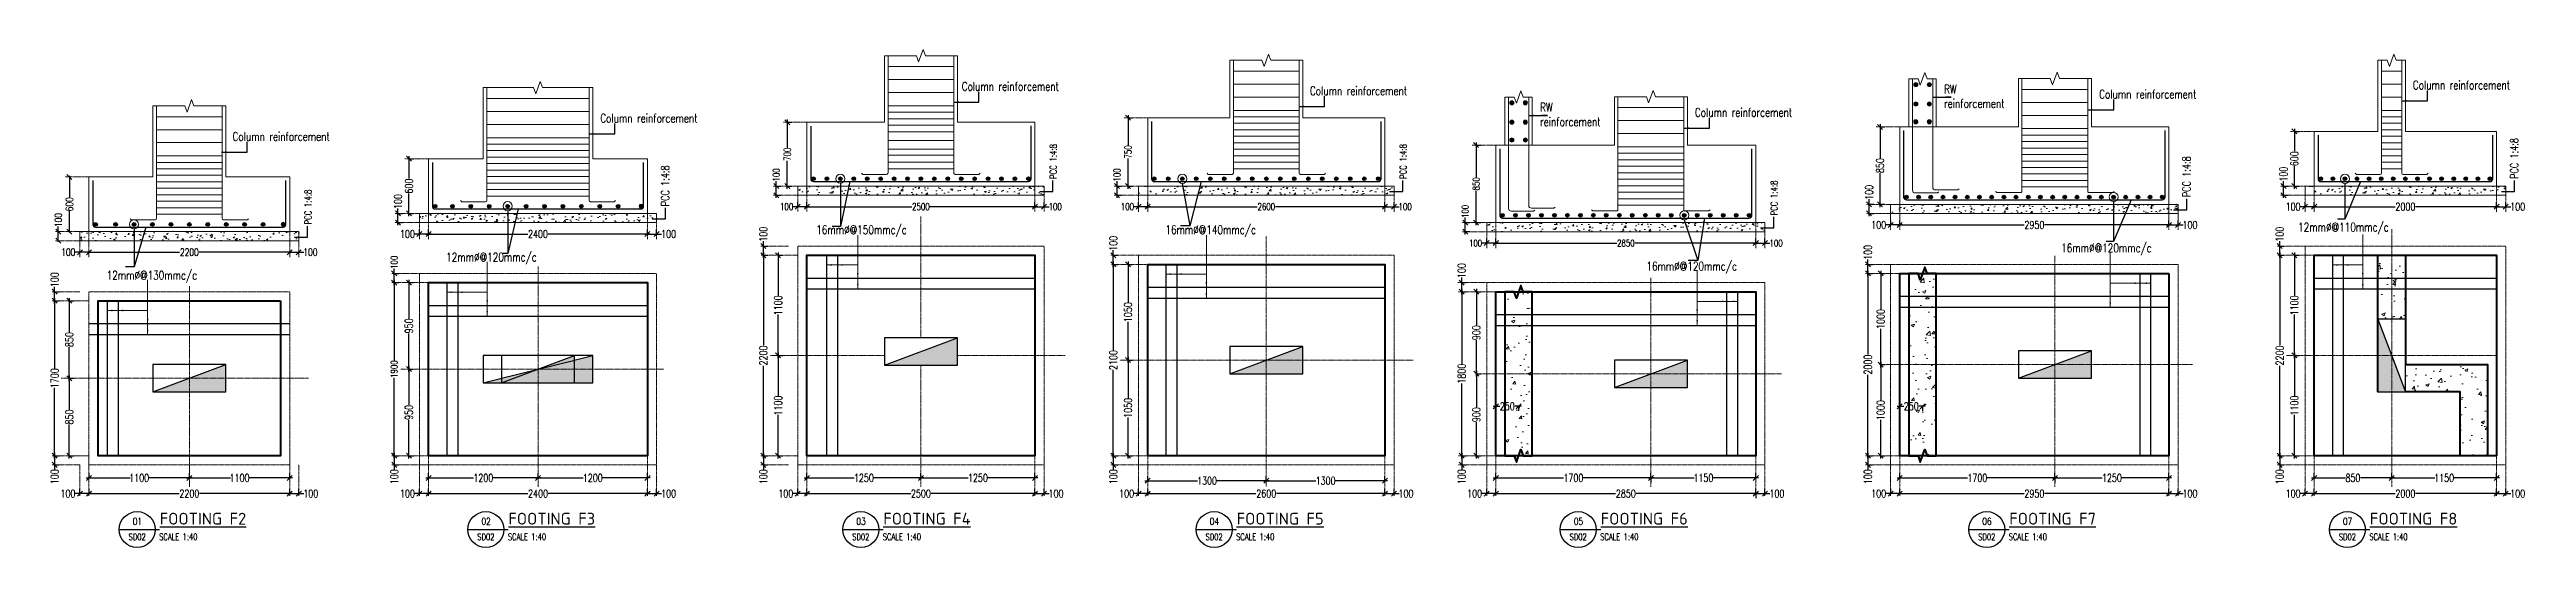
# Model space of a CAD drawing. Header units: millimetres. Extents: x -226110 to 125224, y -84 to 62581.
# Drawn here: x 41465 to 68616, y 30293 to 35758 of the extents above; entities that cross this region are included whole.
import ezdxf
from ezdxf.enums import TextEntityAlignment as Align

# ---------------------------------------------------------------- set-up
doc = ezdxf.new("R2010")
doc.units = ezdxf.units.MM
doc.set_wipeout_variables(frame=1)
for name, pattern in [('CENTER', [2, 1.25, -0.25, 0.25, -0.25]), ('DASHED2', [9.525, 6.35, -3.175]), ('DOT2', [0.125, 0, -0.125]), ('HIDDEN', [0.375, 0.25, -0.125])]:
    doc.linetypes.add(name, pattern=pattern)
for name, color, linetype in [('A-DIM-GRID', 7, 'Continuous'), ('Geo-Text 100', 7, 'Continuous'), ('GEO-TITTLE HEAD', 206, 'Continuous')]:
    doc.layers.add(name, color=color, linetype=linetype)
for name, color, linetype, lineweight in [('Geo Col Hatch', 66, 'Continuous', 5), ('Geo Col Size', 36, 'Continuous', 30), ('Geo Column', 10, 'Continuous', 25), ('Geo GF11.12.23$0$Geo Col Hatch', 66, 'Continuous', 5), ('Geo GF11.12.23$0$Geo Column', 10, 'Continuous', 25), ('Geo-BOTM.VERT.DIR', 21, 'Continuous', 30), ('Geo-Dim  Sec & Plan', 250, 'Continuous', 25), ('Geo-Footing', 22, 'Continuous', 40), ('Geo-Footing inner L', 48, 'Continuous', 20), ('Geo-Footing Name', 7, 'Continuous', 30), ('Geo-Footing Pcc L', 251, 'HIDDEN', 13), ('Geo-Hiden Rein', 156, 'HIDDEN', 5), ('Geo-PCC-PATT', 8, 'Continuous', 9), ('Geo-RCC-PATT-RAMP', 8, 'Continuous', 13), ('Geo-Rein Bar', 21, 'Continuous', 30), ('Geo-Rein Bar Main', 21, 'Continuous', 30), ('Geo-Rein Leader', 252, 'Continuous', 20), ('Geo-Retaining-W-L', 126, 'Continuous', 40), ('Geo-Sec Sml', 7, 'Continuous', 25), ('Geo-Section Line', 84, 'Continuous', 18), ('Geo-TEXT', 7, 'Continuous', 30), ('GRID LINE', 250, 'CENTER', 9)]:
    doc.layers.add(name, color=color, linetype=linetype, lineweight=lineweight)
doc.styles.add('Geo T Arial', font='arial.ttf', dxfattribs={"width": 0.75})
doc.styles.add('Geo Txt Narr', font='simplex8.shx')
doc.styles.add('ISCOPEUR', font='isocpeur.ttf')
doc.styles.add('simplex', font='simplex.shx', dxfattribs={"width": 0.75})
doc.styles.get("Standard").update_dxf_attribs({"font": 'arial.ttf'})
doc.dimstyles.new('Geo1-30 Dim 100', dxfattribs={"dimtxt": 75, "dimasz": 55, "dimexe": 50, "dimexo": 0.2, "dimgap": 0.1, "dimtad": 0, "dimdec": 0, "dimdsep": 46, "dimtxsty": 'simplex', "dimblk": 'OBLIQUE', "dimcen": 5, "dimdle": 30, "dimclrd": 252, "dimclre": 252, "dimclrt": 34, "dimadec": 0, "dimazin": 0, "dimtfac": 1, "dimtdec": 0, "dimtmove": 0, "dimatfit": 3, "dimfxl": 100, "dimfxlon": 1, "dimlwd": -1, "dimlwe": -1, "dimarcsym": 0})

msp = doc.modelspace()

# ---------------------------------------------------------------- texts
at = {"layer": 'Geo-Text 100', "style": 'simplex', "width": 0.75}
for s, p in [('Column reinforcement ', (51464.3, 35305.9)), ('Column reinforcement ', (55281.2, 35257.5)), ('Column reinforcement ', (63932.5, 35220.4)), ('Column reinforcement ', (67371, 35320.4)), ('Column reinforcement ', (47502.5, 34956.3)), ('Column reinforcement ', (59501.3, 35020.4)), ('Column reinforcement ', (43471.9, 34755.9)), ('16mm%%C@150mmc/c', (49870, 33732.5, 0)), ('16mm%%C@140mmc/c', (53696.6, 33732.5, 0)), ('12mm%%C@110mmc/c', (66113.8, 33761.7, 0)), ('12mm%%C@120mmc/c', (45813.6, 33432.5, 0)), ('16mm%%C@120mmc/c', (58969.1, 33332.5, 0)), ('16mm%%C@120mmc/c', (63516.2, 33532.5, 0)), ('12mm%%C@130mmc/c', (42091.5, 33232.5, 0))]:
    msp.add_text(s, height=95, dxfattribs=at).set_placement(p)
for height, p in [(88, (68526.5, 34336.6, 0)), (75, (52505, 34337.2, 0)), (75, (56340.8, 34336.6, 0)), (88, (64934.7, 34136.6, 0)), (75, (44335.7, 33837.2, 0)), (75, (60406.6, 33936.6, 0))]:
    msp.add_text('PCC 1:4:8', height=height, rotation=90, dxfattribs=at).set_placement(p)
at = {"layer": 'Geo-Text 100', "char_height": 95, "width": 944.521, "attachment_point": 1, "style": 'simplex'}
for insert in [(62232.3, 35371), (57804.2, 35171)]:
    msp.add_mtext('RW\\Preinforcement ', dxfattribs=dict(at, insert=insert))

# ---------------------------------------------------------------- blocks, each defined once
blk = doc.blocks.new('*U951')
at = {"layer": 'Geo-Footing'}
blk.add_lwpolyline([(1000, 850), (1000, -850), (-1000, -850), (-1000, 850)], close=True, dxfattribs=at)
at = {"layer": 'Geo-Footing inner L', "linetype": 'DOT2', "ltscale": 2}
blk.add_lwpolyline([(400, 150), (-400, 150), (-400, -150), (400, -150)], close=True, dxfattribs=at)
at = {"layer": 'Geo-Footing Pcc L', "linetype": 'DASHED2', "lineweight": 20, "ltscale": 0.3}
blk.add_lwpolyline([(1100, 950), (1100, -950), (-1100, -950), (-1100, 950)], close=True, dxfattribs=at)
at = {"layer": 'Geo-Footing Name', "style": 'simplex', "width": 0.75}
blk.add_attdef('F2', (1180, -1110), '', height=270, dxfattribs=at)
blk = doc.blocks.new('*U1255')
at = {"layer": 'Geo Col Size', "style": 'simplex', "width": 0.75}
blk.add_attdef('300X800', (278, -469), '', height=180, dxfattribs=at)
blk.add_wipeout([(-400, 150), (400, 150), (400, -150), (-400, -150)]).dxf.layer = 'Geo GF11.12.23$0$Geo Column'
at = {"layer": 'Geo GF11.12.23$0$Geo Col Hatch'}
h = blk.add_hatch(color=256, dxfattribs=at)
h.dxf.hatch_style = 1
h.paths.add_polyline_path([(-400, -150), (400, -150), (400, 150)])
at = {"layer": 'Geo GF11.12.23$0$Geo Column'}
blk.add_line((-400, -150), (400, 150), dxfattribs=at)
blk.add_lwpolyline([(-400, -150), (400, -150), (400, 150), (-400, 150)], close=True, dxfattribs=at)
blk = doc.blocks.new('*U319')
at = {"layer": 'Geo-BOTM.VERT.DIR', "lineweight": 25}
h = blk.add_hatch(color=256, dxfattribs=at)
h.dxf.hatch_style = 1
h.paths.add_polyline_path([(0.08, 0, 1), (-0.08, 0, 1)])
blk.add_circle((0, 0), 0.08, dxfattribs=at)
blk = doc.blocks.new('_Oblique')
at = {"color": 0, "linetype": 'ByBlock', "lineweight": -2}
blk.add_line((-0.5, -0.5), (0.5, 0.5), dxfattribs=at)
blk = doc.blocks.new('*D488')
at = {"layer": 'A-DIM-GRID', "color": 252, "linetype": 'Continuous', "transparency": 16777216}
for p, q in [((-1111, -126), (-106, -126)), ((1111, -126), (106, -126))]:
    blk.add_line(p, q, dxfattribs=at)
at = {"layer": 'A-DIM-GRID', "color": 252, "transparency": 16777216}
for p, q in [((-1100, -126), (-1100, -126)), ((1100, -126), (1100, -126))]:
    blk.add_line(p, q, dxfattribs=at)
at = {"layer": 'A-DIM-GRID', "color": 252, "transparency": 16777216, "xscale": 55, "yscale": 55, "zscale": 55, "rotation": 180}
blk.add_blockref('_Oblique', (-1100, -126), dxfattribs=at)
at = {"layer": 'A-DIM-GRID', "color": 252, "transparency": 16777216, "xscale": 55, "yscale": 55, "zscale": 55}
blk.add_blockref('_Oblique', (1100, -126), dxfattribs=at)
at = {"layer": 'A-DIM-GRID', "color": 34, "transparency": 16777216, "insert": (0, -126), "char_height": 80, "attachment_point": 5, "style": 'simplex'}
blk.add_mtext('2200', dxfattribs=at)
blk = doc.blocks.new('*D489')
at = {"layer": 'A-DIM-GRID', "color": 252, "linetype": 'Continuous', "transparency": 16777216}
for p, q in [((-1200, -126), (-1255, -126)), ((-1089, -126), (-1200, -126))]:
    blk.add_line(p, q, dxfattribs=at)
at = {"layer": 'A-DIM-GRID', "color": 252, "transparency": 16777216}
for p, q in [((-1200, -126), (-1200, -126)), ((-1100, -126), (-1100, -126))]:
    blk.add_line(p, q, dxfattribs=at)
at = {"layer": 'A-DIM-GRID', "color": 252, "transparency": 16777216, "xscale": 55, "yscale": 55, "zscale": 55, "rotation": 180}
blk.add_blockref('_Oblique', (-1200, -126), dxfattribs=at)
at = {"layer": 'A-DIM-GRID', "color": 252, "transparency": 16777216, "xscale": 55, "yscale": 55, "zscale": 55}
blk.add_blockref('_Oblique', (-1100, -126), dxfattribs=at)
at = {"layer": 'A-DIM-GRID', "color": 34, "transparency": 16777216, "insert": (-1327, -126), "char_height": 80, "attachment_point": 5, "style": 'simplex'}
blk.add_mtext('100', dxfattribs=at)
blk = doc.blocks.new('*D490')
at = {"layer": 'A-DIM-GRID', "color": 252, "linetype": 'Continuous', "transparency": 16777216}
for p, q in [((1089, -126), (1200, -126)), ((1200, -126), (1255, -126))]:
    blk.add_line(p, q, dxfattribs=at)
at = {"layer": 'A-DIM-GRID', "color": 252, "transparency": 16777216}
for p, q in [((1100, -126), (1100, -126)), ((1200, -126), (1200, -126))]:
    blk.add_line(p, q, dxfattribs=at)
at = {"layer": 'A-DIM-GRID', "color": 252, "transparency": 16777216, "xscale": 55, "yscale": 55, "zscale": 55, "rotation": 180}
blk.add_blockref('_Oblique', (1100, -126), dxfattribs=at)
at = {"layer": 'A-DIM-GRID', "color": 252, "transparency": 16777216, "xscale": 55, "yscale": 55, "zscale": 55}
blk.add_blockref('_Oblique', (1200, -126), dxfattribs=at)
at = {"layer": 'A-DIM-GRID', "color": 34, "transparency": 16777216, "insert": (1327, -126), "char_height": 80, "attachment_point": 5, "style": 'simplex'}
blk.add_mtext('100', dxfattribs=at)
blk = doc.blocks.new('*D491')
at = {"layer": 'A-DIM-GRID', "color": 252, "linetype": 'Continuous', "transparency": 16777216}
for p, q in [((-1315, 711), (-1315, 477)), ((-1315, 89), (-1315, 323))]:
    blk.add_line(p, q, dxfattribs=at)
at = {"layer": 'A-DIM-GRID', "color": 252, "transparency": 16777216}
for p, q in [((-1315, 700), (-1315, 700)), ((-1315, 100), (-1315, 100))]:
    blk.add_line(p, q, dxfattribs=at)
at = {"layer": 'A-DIM-GRID', "color": 252, "transparency": 16777216, "xscale": 55, "yscale": 55, "zscale": 55}
for p, rotation in [((-1315, 700), 90), ((-1315, 100), 270)]:
    blk.add_blockref('_Oblique', p, dxfattribs=dict(at, rotation=rotation))
at = {"layer": 'A-DIM-GRID', "color": 34, "transparency": 16777216, "insert": (-1315, 400), "char_height": 80, "attachment_point": 5, "rotation": 90, "style": 'simplex'}
blk.add_mtext('600', dxfattribs=at)
blk = doc.blocks.new('*D492')
at = {"layer": 'A-DIM-GRID', "color": 252, "linetype": 'Continuous', "transparency": 16777216}
for p, q in [((-1436, 100), (-1436, 155)), ((-1436, -11), (-1436, 100))]:
    blk.add_line(p, q, dxfattribs=at)
at = {"layer": 'A-DIM-GRID', "color": 252, "transparency": 16777216}
for p, q in [((-1436, 100), (-1436, 100)), ((-1436, 0), (-1436, 0))]:
    blk.add_line(p, q, dxfattribs=at)
at = {"layer": 'A-DIM-GRID', "color": 252, "transparency": 16777216, "xscale": 55, "yscale": 55, "zscale": 55}
for p, rotation in [((-1436, 100), 90), ((-1436, 0), 270)]:
    blk.add_blockref('_Oblique', p, dxfattribs=dict(at, rotation=rotation))
at = {"layer": 'A-DIM-GRID', "color": 34, "transparency": 16777216, "insert": (-1436, 227), "char_height": 80, "attachment_point": 5, "rotation": 90, "style": 'simplex'}
blk.add_mtext('100', dxfattribs=at)
blk = doc.blocks.new('*D324')
at = {"layer": 'Geo-Dim  Sec & Plan', "color": 252, "linetype": 'Continuous', "transparency": 16777216}
for p, q in [((41868, 31057), (42348, 31057)), ((43028, 31057), (42548, 31057))]:
    blk.add_line(p, q, dxfattribs=at)
at = {"layer": 'Geo-Dim  Sec & Plan', "color": 252, "transparency": 16777216}
for p, q in [((41898, 31057), (41898, 31107)), ((42998, 31057), (42998, 31107))]:
    blk.add_line(p, q, dxfattribs=at)
at = {"layer": 'Geo-Dim  Sec & Plan', "color": 252, "transparency": 16777216, "xscale": 55, "yscale": 55, "zscale": 55, "rotation": 180}
blk.add_blockref('_Oblique', (41898, 31057), dxfattribs=at)
at = {"layer": 'Geo-Dim  Sec & Plan', "color": 252, "transparency": 16777216, "xscale": 55, "yscale": 55, "zscale": 55}
blk.add_blockref('_Oblique', (42998, 31057), dxfattribs=at)
at = {"layer": 'Geo-Dim  Sec & Plan', "color": 34, "transparency": 16777216, "insert": (42448, 31057), "char_height": 85, "attachment_point": 5, "style": 'simplex'}
blk.add_mtext('1100', dxfattribs=at)
blk = doc.blocks.new('*D325')
at = {"layer": 'Geo-Dim  Sec & Plan', "color": 252, "linetype": 'Continuous', "transparency": 16777216}
for p, q in [((42968, 31057), (43448, 31057)), ((44128, 31057), (43648, 31057))]:
    blk.add_line(p, q, dxfattribs=at)
at = {"layer": 'Geo-Dim  Sec & Plan', "color": 252, "transparency": 16777216}
for p, q in [((42998, 31057), (42998, 31107)), ((44098, 31057), (44098, 31107))]:
    blk.add_line(p, q, dxfattribs=at)
at = {"layer": 'Geo-Dim  Sec & Plan', "color": 252, "transparency": 16777216, "xscale": 55, "yscale": 55, "zscale": 55, "rotation": 180}
blk.add_blockref('_Oblique', (42998, 31057), dxfattribs=at)
at = {"layer": 'Geo-Dim  Sec & Plan', "color": 252, "transparency": 16777216, "xscale": 55, "yscale": 55, "zscale": 55}
blk.add_blockref('_Oblique', (44098, 31057), dxfattribs=at)
at = {"layer": 'Geo-Dim  Sec & Plan', "color": 34, "transparency": 16777216, "insert": (43548, 31057), "char_height": 85, "attachment_point": 5, "style": 'simplex'}
blk.add_mtext('1100', dxfattribs=at)
blk = doc.blocks.new('*D326')
at = {"layer": 'Geo-Dim  Sec & Plan', "color": 252, "linetype": 'Continuous', "transparency": 16777216}
for p, q in [((41868, 30885), (42885, 30885)), ((44128, 30885), (43110, 30885))]:
    blk.add_line(p, q, dxfattribs=at)
at = {"layer": 'Geo-Dim  Sec & Plan', "color": 252, "transparency": 16777216}
for p, q in [((41898, 30885), (41898, 30935)), ((44098, 30885), (44098, 30935))]:
    blk.add_line(p, q, dxfattribs=at)
at = {"layer": 'Geo-Dim  Sec & Plan', "color": 252, "transparency": 16777216, "xscale": 55, "yscale": 55, "zscale": 55, "rotation": 180}
blk.add_blockref('_Oblique', (41898, 30885), dxfattribs=at)
at = {"layer": 'Geo-Dim  Sec & Plan', "color": 252, "transparency": 16777216, "xscale": 55, "yscale": 55, "zscale": 55}
blk.add_blockref('_Oblique', (44098, 30885), dxfattribs=at)
at = {"layer": 'Geo-Dim  Sec & Plan', "color": 34, "transparency": 16777216, "insert": (42998, 30885), "char_height": 85, "attachment_point": 5, "style": 'simplex'}
blk.add_mtext('2200', dxfattribs=at)
blk = doc.blocks.new('*D327')
at = {"layer": 'Geo-Dim  Sec & Plan', "color": 252, "linetype": 'Continuous', "transparency": 16777216}
for p, q in [((41798, 30885), (41743, 30885)), ((41928, 30885), (41798, 30885))]:
    blk.add_line(p, q, dxfattribs=at)
at = {"layer": 'Geo-Dim  Sec & Plan', "color": 252, "transparency": 16777216}
for p, q in [((41798, 30885), (41798, 30935)), ((41898, 30885), (41898, 30935))]:
    blk.add_line(p, q, dxfattribs=at)
at = {"layer": 'Geo-Dim  Sec & Plan', "color": 252, "transparency": 16777216, "xscale": 55, "yscale": 55, "zscale": 55, "rotation": 180}
blk.add_blockref('_Oblique', (41798, 30885), dxfattribs=at)
at = {"layer": 'Geo-Dim  Sec & Plan', "color": 252, "transparency": 16777216, "xscale": 55, "yscale": 55, "zscale": 55}
blk.add_blockref('_Oblique', (41898, 30885), dxfattribs=at)
at = {"layer": 'Geo-Dim  Sec & Plan', "color": 34, "transparency": 16777216, "insert": (41667, 30885), "char_height": 85, "attachment_point": 5, "style": 'simplex'}
blk.add_mtext('100', dxfattribs=at)
blk = doc.blocks.new('*D328')
at = {"layer": 'Geo-Dim  Sec & Plan', "color": 252, "linetype": 'Continuous', "transparency": 16777216}
for p, q in [((41682, 33030), (41682, 32657)), ((41682, 32120), (41682, 32493))]:
    blk.add_line(p, q, dxfattribs=at)
at = {"layer": 'Geo-Dim  Sec & Plan', "color": 252, "transparency": 16777216}
for p, q in [((41682, 33000), (41732, 33000)), ((41682, 32150), (41732, 32150))]:
    blk.add_line(p, q, dxfattribs=at)
at = {"layer": 'Geo-Dim  Sec & Plan', "color": 252, "transparency": 16777216, "xscale": 55, "yscale": 55, "zscale": 55}
for p, rotation in [((41682, 33000), 90), ((41682, 32150), 270)]:
    blk.add_blockref('_Oblique', p, dxfattribs=dict(at, rotation=rotation))
at = {"layer": 'Geo-Dim  Sec & Plan', "color": 34, "transparency": 16777216, "insert": (41682, 32575), "char_height": 85, "attachment_point": 5, "rotation": 90, "style": 'simplex'}
blk.add_mtext('850', dxfattribs=at)
blk = doc.blocks.new('*D329')
at = {"layer": 'Geo-Dim  Sec & Plan', "color": 252, "linetype": 'Continuous', "transparency": 16777216}
for p, q in [((41682, 32180), (41682, 31807)), ((41682, 31270), (41682, 31643))]:
    blk.add_line(p, q, dxfattribs=at)
at = {"layer": 'Geo-Dim  Sec & Plan', "color": 252, "transparency": 16777216}
for p, q in [((41682, 32150), (41732, 32150)), ((41682, 31300), (41732, 31300))]:
    blk.add_line(p, q, dxfattribs=at)
at = {"layer": 'Geo-Dim  Sec & Plan', "color": 252, "transparency": 16777216, "xscale": 55, "yscale": 55, "zscale": 55}
for p, rotation in [((41682, 32150), 90), ((41682, 31300), 270)]:
    blk.add_blockref('_Oblique', p, dxfattribs=dict(at, rotation=rotation))
at = {"layer": 'Geo-Dim  Sec & Plan', "color": 34, "transparency": 16777216, "insert": (41682, 31725), "char_height": 85, "attachment_point": 5, "rotation": 90, "style": 'simplex'}
blk.add_mtext('850', dxfattribs=at)
blk = doc.blocks.new('*D330')
at = {"layer": 'Geo-Dim  Sec & Plan', "color": 252, "linetype": 'Continuous', "transparency": 16777216}
for p, q in [((41521, 33030), (41521, 32256)), ((41521, 31270), (41521, 32044))]:
    blk.add_line(p, q, dxfattribs=at)
at = {"layer": 'Geo-Dim  Sec & Plan', "color": 252, "transparency": 16777216}
for p, q in [((41521, 33000), (41571, 33000)), ((41521, 31300), (41571, 31300))]:
    blk.add_line(p, q, dxfattribs=at)
at = {"layer": 'Geo-Dim  Sec & Plan', "color": 252, "transparency": 16777216, "xscale": 55, "yscale": 55, "zscale": 55}
for p, rotation in [((41521, 33000), 90), ((41521, 31300), 270)]:
    blk.add_blockref('_Oblique', p, dxfattribs=dict(at, rotation=rotation))
at = {"layer": 'Geo-Dim  Sec & Plan', "color": 34, "transparency": 16777216, "insert": (41521, 32150), "char_height": 85, "attachment_point": 5, "rotation": 90, "style": 'simplex'}
blk.add_mtext('1700', dxfattribs=at)
blk = doc.blocks.new('*D331')
at = {"layer": 'Geo-Dim  Sec & Plan', "color": 252, "linetype": 'Continuous', "transparency": 16777216}
for p, q in [((41521, 31330), (41521, 31200)), ((41521, 31200), (41521, 31145))]:
    blk.add_line(p, q, dxfattribs=at)
at = {"layer": 'Geo-Dim  Sec & Plan', "color": 252, "transparency": 16777216}
for p, q in [((41521, 31300), (41571, 31300)), ((41521, 31200), (41571, 31200))]:
    blk.add_line(p, q, dxfattribs=at)
at = {"layer": 'Geo-Dim  Sec & Plan', "color": 252, "transparency": 16777216, "xscale": 55, "yscale": 55, "zscale": 55}
for p, rotation in [((41521, 31300), 90), ((41521, 31200), 270)]:
    blk.add_blockref('_Oblique', p, dxfattribs=dict(at, rotation=rotation))
at = {"layer": 'Geo-Dim  Sec & Plan', "color": 34, "transparency": 16777216, "insert": (41521, 31069), "char_height": 85, "attachment_point": 5, "rotation": 90, "style": 'simplex'}
blk.add_mtext('100', dxfattribs=at)
blk = doc.blocks.new('*D332')
at = {"layer": 'Geo-Dim  Sec & Plan', "color": 252, "linetype": 'Continuous', "transparency": 16777216}
for p, q in [((44068, 30885), (44198, 30885)), ((44198, 30885), (44253, 30885))]:
    blk.add_line(p, q, dxfattribs=at)
at = {"layer": 'Geo-Dim  Sec & Plan', "color": 252, "transparency": 16777216}
for p, q in [((44098, 30885), (44098, 30935)), ((44198, 30885), (44198, 30935))]:
    blk.add_line(p, q, dxfattribs=at)
at = {"layer": 'Geo-Dim  Sec & Plan', "color": 252, "transparency": 16777216, "xscale": 55, "yscale": 55, "zscale": 55, "rotation": 180}
blk.add_blockref('_Oblique', (44098, 30885), dxfattribs=at)
at = {"layer": 'Geo-Dim  Sec & Plan', "color": 252, "transparency": 16777216, "xscale": 55, "yscale": 55, "zscale": 55}
blk.add_blockref('_Oblique', (44198, 30885), dxfattribs=at)
at = {"layer": 'Geo-Dim  Sec & Plan', "color": 34, "transparency": 16777216, "insert": (44329, 30885), "char_height": 85, "attachment_point": 5, "style": 'simplex'}
blk.add_mtext('100', dxfattribs=at)
blk = doc.blocks.new('*D333')
at = {"layer": 'Geo-Dim  Sec & Plan', "color": 252, "linetype": 'Continuous', "transparency": 16777216}
for p, q in [((41521, 33100), (41521, 33155)), ((41521, 32970), (41521, 33100))]:
    blk.add_line(p, q, dxfattribs=at)
at = {"layer": 'Geo-Dim  Sec & Plan', "color": 252, "transparency": 16777216}
for p, q in [((41521, 33100), (41571, 33100)), ((41521, 33000), (41571, 33000))]:
    blk.add_line(p, q, dxfattribs=at)
at = {"layer": 'Geo-Dim  Sec & Plan', "color": 252, "transparency": 16777216, "xscale": 55, "yscale": 55, "zscale": 55}
for p, rotation in [((41521, 33100), 90), ((41521, 33000), 270)]:
    blk.add_blockref('_Oblique', p, dxfattribs=dict(at, rotation=rotation))
at = {"layer": 'Geo-Dim  Sec & Plan', "color": 34, "transparency": 16777216, "insert": (41521, 33231), "char_height": 85, "attachment_point": 5, "rotation": 90, "style": 'simplex'}
blk.add_mtext('100', dxfattribs=at)
blk = doc.blocks.new('GEO TITLE HEAD NAME')
at = {"layer": 'GEO-TITTLE HEAD'}
blk.add_line((-11.2, -0.15), (-0.11, -0.09), dxfattribs=at)
blk.add_circle((-6.27, -0.15), 4.93, dxfattribs=at)
at = {"layer": 'Geo-Sec Sml', "lineweight": 18, "ltscale": 0.1, "style": 'Geo T Arial'}
blk.add_attdef('WALL_SECTION', text='', height=3, dxfattribs=at).set_placement((-6.38, 3.46), align=Align.MIDDLE)
at = {"layer": 'Geo-Sec Sml', "color": 84, "style": 'Geo Txt Narr'}
blk.add_attdef('DRAWING-REF', text='', height=2.5, dxfattribs=at).set_placement((-6.38, -2.37), align=Align.MIDDLE)
at = {"layer": 'Geo-TEXT', "style": 'Geo T Arial'}
blk.add_attdef('%%ULAYOUT', (-0.1, 1.21), '', height=4, dxfattribs=at)
at = {"layer": 'Geo-TEXT'}
blk.add_attdef('SCALE', (-0.24, -3.03), '', height=2, dxfattribs=at)
blk = doc.blocks.new('*U374')
at = {"layer": 'Geo-Rein Bar Main', "xscale": 250, "yscale": 250, "zscale": 250}
blk.add_blockref('*U319', (0, 0), dxfattribs=at)
blk = doc.blocks.new('*U375')
at = {"color": 0, "linetype": 'ByBlock', "lineweight": -2, "transparency": 16777216}
for p in [(42491, 33589), (42693, 33589), (42895, 33589), (43097, 33589), (43299, 33589), (43501, 33589), (43703, 33589), (43905, 33589), (44107, 33589)]:
    blk.add_blockref('*U374', p, dxfattribs=at)
blk = doc.blocks.new('*U512')
at = {"layer": 'Geo-Footing'}
blk.add_lwpolyline([(-1200, -950), (-1200, 950), (1200, 950), (1200, -950)], close=True, dxfattribs=at)
at = {"layer": 'Geo-Footing Pcc L', "linetype": 'DASHED2', "lineweight": 20, "ltscale": 0.3}
blk.add_lwpolyline([(-1300, -1050), (-1300, 1050), (1300, 1050), (1300, -1050)], close=True, dxfattribs=at)
at = {"layer": 'Geo-Footing Name', "style": 'simplex', "width": 0.75}
blk.add_attdef('F3', (1280, -1310), '', height=270, dxfattribs=at)
blk = doc.blocks.new('*D648')
at = {"layer": 'A-DIM-GRID', "color": 252, "linetype": 'Continuous', "transparency": 16777216}
for p, q in [((-1550, -126), (-432, -126)), ((910, -126), (-207, -126))]:
    blk.add_line(p, q, dxfattribs=at)
at = {"layer": 'A-DIM-GRID', "color": 252, "transparency": 16777216}
for p, q in [((-1520, -126), (-1520, -76)), ((880, -126), (880, -76))]:
    blk.add_line(p, q, dxfattribs=at)
at = {"layer": 'A-DIM-GRID', "color": 252, "transparency": 16777216, "xscale": 55, "yscale": 55, "zscale": 55, "rotation": 180}
blk.add_blockref('_Oblique', (-1520, -126), dxfattribs=at)
at = {"layer": 'A-DIM-GRID', "color": 252, "transparency": 16777216, "xscale": 55, "yscale": 55, "zscale": 55}
blk.add_blockref('_Oblique', (880, -126), dxfattribs=at)
at = {"layer": 'A-DIM-GRID', "color": 34, "transparency": 16777216, "insert": (-320, -126), "char_height": 85, "attachment_point": 5, "style": 'simplex'}
blk.add_mtext('2400', dxfattribs=at)
blk = doc.blocks.new('*D649')
at = {"layer": 'A-DIM-GRID', "color": 252, "linetype": 'Continuous', "transparency": 16777216}
for p, q in [((-1620, -126), (-1675, -126)), ((-1490, -126), (-1620, -126))]:
    blk.add_line(p, q, dxfattribs=at)
at = {"layer": 'A-DIM-GRID', "color": 252, "transparency": 16777216}
for p, q in [((-1620, -126), (-1620, -76)), ((-1520, -126), (-1520, -76))]:
    blk.add_line(p, q, dxfattribs=at)
at = {"layer": 'A-DIM-GRID', "color": 252, "transparency": 16777216, "xscale": 55, "yscale": 55, "zscale": 55, "rotation": 180}
blk.add_blockref('_Oblique', (-1620, -126), dxfattribs=at)
at = {"layer": 'A-DIM-GRID', "color": 252, "transparency": 16777216, "xscale": 55, "yscale": 55, "zscale": 55}
blk.add_blockref('_Oblique', (-1520, -126), dxfattribs=at)
at = {"layer": 'A-DIM-GRID', "color": 34, "transparency": 16777216, "insert": (-1751, -126), "char_height": 85, "attachment_point": 5, "style": 'simplex'}
blk.add_mtext('100', dxfattribs=at)
blk = doc.blocks.new('*D650')
at = {"layer": 'A-DIM-GRID', "color": 252, "linetype": 'Continuous', "transparency": 16777216}
for p, q in [((850, -126), (980, -126)), ((980, -126), (1035, -126))]:
    blk.add_line(p, q, dxfattribs=at)
at = {"layer": 'A-DIM-GRID', "color": 252, "transparency": 16777216}
for p, q in [((880, -126), (880, -76)), ((980, -126), (980, -76))]:
    blk.add_line(p, q, dxfattribs=at)
at = {"layer": 'A-DIM-GRID', "color": 252, "transparency": 16777216, "xscale": 55, "yscale": 55, "zscale": 55, "rotation": 180}
blk.add_blockref('_Oblique', (880, -126), dxfattribs=at)
at = {"layer": 'A-DIM-GRID', "color": 252, "transparency": 16777216, "xscale": 55, "yscale": 55, "zscale": 55}
blk.add_blockref('_Oblique', (980, -126), dxfattribs=at)
at = {"layer": 'A-DIM-GRID', "color": 34, "transparency": 16777216, "insert": (1111, -126), "char_height": 85, "attachment_point": 5, "style": 'simplex'}
blk.add_mtext('100', dxfattribs=at)
blk = doc.blocks.new('*D651')
at = {"layer": 'A-DIM-GRID', "color": 252, "linetype": 'Continuous', "transparency": 16777216}
for p, q in [((-1735, 730), (-1735, 482)), ((-1735, 70), (-1735, 318))]:
    blk.add_line(p, q, dxfattribs=at)
at = {"layer": 'A-DIM-GRID', "color": 252, "transparency": 16777216}
for p, q in [((-1735, 700), (-1685, 700)), ((-1735, 100), (-1685, 100))]:
    blk.add_line(p, q, dxfattribs=at)
at = {"layer": 'A-DIM-GRID', "color": 252, "transparency": 16777216, "xscale": 55, "yscale": 55, "zscale": 55}
for p, rotation in [((-1735, 700), 90), ((-1735, 100), 270)]:
    blk.add_blockref('_Oblique', p, dxfattribs=dict(at, rotation=rotation))
at = {"layer": 'A-DIM-GRID', "color": 34, "transparency": 16777216, "insert": (-1735, 400), "char_height": 85, "attachment_point": 5, "rotation": 90, "style": 'simplex'}
blk.add_mtext('600', dxfattribs=at)
blk = doc.blocks.new('*D652')
at = {"layer": 'A-DIM-GRID', "color": 252, "linetype": 'Continuous', "transparency": 16777216}
for p, q in [((-1855, 100), (-1855, 155)), ((-1855, -30), (-1855, 100))]:
    blk.add_line(p, q, dxfattribs=at)
at = {"layer": 'A-DIM-GRID', "color": 252, "transparency": 16777216}
for p, q in [((-1855, 100), (-1805, 100)), ((-1855, 0), (-1805, 0))]:
    blk.add_line(p, q, dxfattribs=at)
at = {"layer": 'A-DIM-GRID', "color": 252, "transparency": 16777216, "xscale": 55, "yscale": 55, "zscale": 55}
for p, rotation in [((-1855, 100), 90), ((-1855, 0), 270)]:
    blk.add_blockref('_Oblique', p, dxfattribs=dict(at, rotation=rotation))
at = {"layer": 'A-DIM-GRID', "color": 34, "transparency": 16777216, "insert": (-1855, 231), "char_height": 85, "attachment_point": 5, "rotation": 90, "style": 'simplex'}
blk.add_mtext('100', dxfattribs=at)
blk = doc.blocks.new('*D334')
at = {"layer": 'Geo-Dim  Sec & Plan', "color": 252, "linetype": 'Continuous', "transparency": 16777216}
for p, q in [((45590, 31057), (46114, 31057)), ((46850, 31057), (46326, 31057))]:
    blk.add_line(p, q, dxfattribs=at)
at = {"layer": 'Geo-Dim  Sec & Plan', "color": 252, "transparency": 16777216}
for p, q in [((45620, 31057), (45620, 31107)), ((46820, 31057), (46820, 31107))]:
    blk.add_line(p, q, dxfattribs=at)
at = {"layer": 'Geo-Dim  Sec & Plan', "color": 252, "transparency": 16777216, "xscale": 55, "yscale": 55, "zscale": 55, "rotation": 180}
blk.add_blockref('_Oblique', (45620, 31057), dxfattribs=at)
at = {"layer": 'Geo-Dim  Sec & Plan', "color": 252, "transparency": 16777216, "xscale": 55, "yscale": 55, "zscale": 55}
blk.add_blockref('_Oblique', (46820, 31057), dxfattribs=at)
at = {"layer": 'Geo-Dim  Sec & Plan', "color": 34, "transparency": 16777216, "insert": (46220, 31057), "char_height": 85, "attachment_point": 5, "style": 'simplex'}
blk.add_mtext('1200', dxfattribs=at)
blk = doc.blocks.new('*D335')
at = {"layer": 'Geo-Dim  Sec & Plan', "color": 252, "linetype": 'Continuous', "transparency": 16777216}
for p, q in [((46790, 31057), (47314, 31057)), ((48050, 31057), (47526, 31057))]:
    blk.add_line(p, q, dxfattribs=at)
at = {"layer": 'Geo-Dim  Sec & Plan', "color": 252, "transparency": 16777216}
for p, q in [((46820, 31057), (46820, 31107)), ((48020, 31057), (48020, 31107))]:
    blk.add_line(p, q, dxfattribs=at)
at = {"layer": 'Geo-Dim  Sec & Plan', "color": 252, "transparency": 16777216, "xscale": 55, "yscale": 55, "zscale": 55, "rotation": 180}
blk.add_blockref('_Oblique', (46820, 31057), dxfattribs=at)
at = {"layer": 'Geo-Dim  Sec & Plan', "color": 252, "transparency": 16777216, "xscale": 55, "yscale": 55, "zscale": 55}
blk.add_blockref('_Oblique', (48020, 31057), dxfattribs=at)
at = {"layer": 'Geo-Dim  Sec & Plan', "color": 34, "transparency": 16777216, "insert": (47420, 31057), "char_height": 85, "attachment_point": 5, "style": 'simplex'}
blk.add_mtext('1200', dxfattribs=at)
blk = doc.blocks.new('*D336')
at = {"layer": 'Geo-Dim  Sec & Plan', "color": 252, "linetype": 'Continuous', "transparency": 16777216}
for p, q in [((45590, 30885), (46707, 30885)), ((48050, 30885), (46932, 30885))]:
    blk.add_line(p, q, dxfattribs=at)
at = {"layer": 'Geo-Dim  Sec & Plan', "color": 252, "transparency": 16777216}
for p, q in [((45620, 30885), (45620, 30935)), ((48020, 30885), (48020, 30935))]:
    blk.add_line(p, q, dxfattribs=at)
at = {"layer": 'Geo-Dim  Sec & Plan', "color": 252, "transparency": 16777216, "xscale": 55, "yscale": 55, "zscale": 55, "rotation": 180}
blk.add_blockref('_Oblique', (45620, 30885), dxfattribs=at)
at = {"layer": 'Geo-Dim  Sec & Plan', "color": 252, "transparency": 16777216, "xscale": 55, "yscale": 55, "zscale": 55}
blk.add_blockref('_Oblique', (48020, 30885), dxfattribs=at)
at = {"layer": 'Geo-Dim  Sec & Plan', "color": 34, "transparency": 16777216, "insert": (46820, 30885), "char_height": 85, "attachment_point": 5, "style": 'simplex'}
blk.add_mtext('2400', dxfattribs=at)
blk = doc.blocks.new('*D337')
at = {"layer": 'Geo-Dim  Sec & Plan', "color": 252, "linetype": 'Continuous', "transparency": 16777216}
for p, q in [((45520, 30885), (45465, 30885)), ((45650, 30885), (45520, 30885))]:
    blk.add_line(p, q, dxfattribs=at)
at = {"layer": 'Geo-Dim  Sec & Plan', "color": 252, "transparency": 16777216}
for p, q in [((45520, 30885), (45520, 30935)), ((45620, 30885), (45620, 30935))]:
    blk.add_line(p, q, dxfattribs=at)
at = {"layer": 'Geo-Dim  Sec & Plan', "color": 252, "transparency": 16777216, "xscale": 55, "yscale": 55, "zscale": 55, "rotation": 180}
blk.add_blockref('_Oblique', (45520, 30885), dxfattribs=at)
at = {"layer": 'Geo-Dim  Sec & Plan', "color": 252, "transparency": 16777216, "xscale": 55, "yscale": 55, "zscale": 55}
blk.add_blockref('_Oblique', (45620, 30885), dxfattribs=at)
at = {"layer": 'Geo-Dim  Sec & Plan', "color": 34, "transparency": 16777216, "insert": (45389, 30885), "char_height": 85, "attachment_point": 5, "style": 'simplex'}
blk.add_mtext('100', dxfattribs=at)
blk = doc.blocks.new('*D338')
at = {"layer": 'Geo-Dim  Sec & Plan', "color": 252, "linetype": 'Continuous', "transparency": 16777216}
for p, q in [((45404, 33230), (45404, 32807)), ((45404, 32220), (45404, 32643))]:
    blk.add_line(p, q, dxfattribs=at)
at = {"layer": 'Geo-Dim  Sec & Plan', "color": 252, "transparency": 16777216}
for p, q in [((45404, 33200), (45454, 33200)), ((45404, 32250), (45454, 32250))]:
    blk.add_line(p, q, dxfattribs=at)
at = {"layer": 'Geo-Dim  Sec & Plan', "color": 252, "transparency": 16777216, "xscale": 55, "yscale": 55, "zscale": 55}
for p, rotation in [((45404, 33200), 90), ((45404, 32250), 270)]:
    blk.add_blockref('_Oblique', p, dxfattribs=dict(at, rotation=rotation))
at = {"layer": 'Geo-Dim  Sec & Plan', "color": 34, "transparency": 16777216, "insert": (45404, 32725), "char_height": 85, "attachment_point": 5, "rotation": 90, "style": 'simplex'}
blk.add_mtext('950', dxfattribs=at)
blk = doc.blocks.new('*D339')
at = {"layer": 'Geo-Dim  Sec & Plan', "color": 252, "linetype": 'Continuous', "transparency": 16777216}
for p, q in [((45404, 32280), (45404, 31857)), ((45404, 31270), (45404, 31693))]:
    blk.add_line(p, q, dxfattribs=at)
at = {"layer": 'Geo-Dim  Sec & Plan', "color": 252, "transparency": 16777216}
for p, q in [((45404, 32250), (45454, 32250)), ((45404, 31300), (45454, 31300))]:
    blk.add_line(p, q, dxfattribs=at)
at = {"layer": 'Geo-Dim  Sec & Plan', "color": 252, "transparency": 16777216, "xscale": 55, "yscale": 55, "zscale": 55}
for p, rotation in [((45404, 32250), 90), ((45404, 31300), 270)]:
    blk.add_blockref('_Oblique', p, dxfattribs=dict(at, rotation=rotation))
at = {"layer": 'Geo-Dim  Sec & Plan', "color": 34, "transparency": 16777216, "insert": (45404, 31775), "char_height": 85, "attachment_point": 5, "rotation": 90, "style": 'simplex'}
blk.add_mtext('950', dxfattribs=at)
blk = doc.blocks.new('*D340')
at = {"layer": 'Geo-Dim  Sec & Plan', "color": 252, "linetype": 'Continuous', "transparency": 16777216}
for p, q in [((45243, 33230), (45243, 32344)), ((45243, 31270), (45243, 32156))]:
    blk.add_line(p, q, dxfattribs=at)
at = {"layer": 'Geo-Dim  Sec & Plan', "color": 252, "transparency": 16777216}
for p, q in [((45243, 33200), (45293, 33200)), ((45243, 31300), (45293, 31300))]:
    blk.add_line(p, q, dxfattribs=at)
at = {"layer": 'Geo-Dim  Sec & Plan', "color": 252, "transparency": 16777216, "xscale": 55, "yscale": 55, "zscale": 55}
for p, rotation in [((45243, 33200), 90), ((45243, 31300), 270)]:
    blk.add_blockref('_Oblique', p, dxfattribs=dict(at, rotation=rotation))
at = {"layer": 'Geo-Dim  Sec & Plan', "color": 34, "transparency": 16777216, "insert": (45243, 32250), "char_height": 75, "attachment_point": 5, "rotation": 90, "style": 'simplex'}
blk.add_mtext('1900', dxfattribs=at)
blk = doc.blocks.new('*D341')
at = {"layer": 'Geo-Dim  Sec & Plan', "color": 252, "linetype": 'Continuous', "transparency": 16777216}
for p, q in [((45244, 31330), (45244, 31200)), ((45244, 31200), (45244, 31145))]:
    blk.add_line(p, q, dxfattribs=at)
at = {"layer": 'Geo-Dim  Sec & Plan', "color": 252, "transparency": 16777216}
for p, q in [((45244, 31300), (45294, 31300)), ((45244, 31200), (45294, 31200))]:
    blk.add_line(p, q, dxfattribs=at)
at = {"layer": 'Geo-Dim  Sec & Plan', "color": 252, "transparency": 16777216, "xscale": 55, "yscale": 55, "zscale": 55}
for p, rotation in [((45244, 31300), 90), ((45244, 31200), 270)]:
    blk.add_blockref('_Oblique', p, dxfattribs=dict(at, rotation=rotation))
at = {"layer": 'Geo-Dim  Sec & Plan', "color": 34, "transparency": 16777216, "insert": (45244, 31069), "char_height": 85, "attachment_point": 5, "rotation": 90, "style": 'simplex'}
blk.add_mtext('100', dxfattribs=at)
blk = doc.blocks.new('*D342')
at = {"layer": 'Geo-Dim  Sec & Plan', "color": 252, "linetype": 'Continuous', "transparency": 16777216}
for p, q in [((47990, 30885), (48120, 30885)), ((48120, 30885), (48175, 30885))]:
    blk.add_line(p, q, dxfattribs=at)
at = {"layer": 'Geo-Dim  Sec & Plan', "color": 252, "transparency": 16777216}
for p, q in [((48020, 30885), (48020, 30935)), ((48120, 30885), (48120, 30935))]:
    blk.add_line(p, q, dxfattribs=at)
at = {"layer": 'Geo-Dim  Sec & Plan', "color": 252, "transparency": 16777216, "xscale": 55, "yscale": 55, "zscale": 55, "rotation": 180}
blk.add_blockref('_Oblique', (48020, 30885), dxfattribs=at)
at = {"layer": 'Geo-Dim  Sec & Plan', "color": 252, "transparency": 16777216, "xscale": 55, "yscale": 55, "zscale": 55}
blk.add_blockref('_Oblique', (48120, 30885), dxfattribs=at)
at = {"layer": 'Geo-Dim  Sec & Plan', "color": 34, "transparency": 16777216, "insert": (48251, 30885), "char_height": 85, "attachment_point": 5, "style": 'simplex'}
blk.add_mtext('100', dxfattribs=at)
blk = doc.blocks.new('*D343')
at = {"layer": 'Geo-Dim  Sec & Plan', "color": 252, "linetype": 'Continuous', "transparency": 16777216}
for p, q in [((45243, 33300), (45243, 33355)), ((45243, 33170), (45243, 33300))]:
    blk.add_line(p, q, dxfattribs=at)
at = {"layer": 'Geo-Dim  Sec & Plan', "color": 252, "transparency": 16777216}
for p, q in [((45243, 33300), (45293, 33300)), ((45243, 33200), (45293, 33200))]:
    blk.add_line(p, q, dxfattribs=at)
at = {"layer": 'Geo-Dim  Sec & Plan', "color": 252, "transparency": 16777216, "xscale": 55, "yscale": 55, "zscale": 55}
for p, rotation in [((45243, 33300), 90), ((45243, 33200), 270)]:
    blk.add_blockref('_Oblique', p, dxfattribs=dict(at, rotation=rotation))
at = {"layer": 'Geo-Dim  Sec & Plan', "color": 34, "transparency": 16777216, "insert": (45243, 33422), "char_height": 75, "attachment_point": 5, "rotation": 90, "style": 'simplex'}
blk.add_mtext('100', dxfattribs=at)
blk = doc.blocks.new('*U376')
at = {"layer": 'Geo-Rein Bar Main', "xscale": 250, "yscale": 250, "zscale": 250}
blk.add_blockref('*U319', (0, 0), dxfattribs=at)
blk = doc.blocks.new('*U377')
at = {"color": 0, "linetype": 'ByBlock', "lineweight": -2, "transparency": 16777216}
for p in [(45932, 33589), (46133, 33589), (46335, 33589), (46537, 33589), (46739, 33589), (46941, 33589), (47143, 33589), (47345, 33589), (47547, 33589), (47748, 33589)]:
    blk.add_blockref('*U376', p, dxfattribs=at)
blk = doc.blocks.new('Geo C30x120')
at = {"layer": 'Geo Col Hatch'}
h = blk.add_hatch(color=256, dxfattribs=at)
h.dxf.hatch_style = 1
h.paths.add_polyline_path([(-600, -150), (600, -150), (600, 150)])
at = {"layer": 'Geo Column'}
blk.add_line((-600, -150), (600, 150), dxfattribs=at)
blk.add_lwpolyline([(-600, -150), (600, -150), (600, 150), (-600, 150)], close=True, dxfattribs=at)
at = {"layer": 'Geo Col Size', "color": 7, "style": 'Geo T Arial'}
blk.add_attdef('(300X1200)', (278, -469), '', height=250, dxfattribs=at)
blk = doc.blocks.new('*U956')
at = {"layer": 'Geo-Footing'}
blk.add_lwpolyline([(-1250, -1100), (-1250, 1100), (1250, 1100), (1250, -1100)], close=True, dxfattribs=at)
at = {"layer": 'Geo-Footing Pcc L', "linetype": 'DASHED2', "lineweight": 20, "ltscale": 0.3}
blk.add_lwpolyline([(-1350, -1200), (-1350, 1200), (1350, 1200), (1350, -1200)], close=True, dxfattribs=at)
at = {"layer": 'Geo-Footing Name', "style": 'simplex', "width": 0.75}
blk.add_attdef('F4', (1609, -1182), '', height=270, dxfattribs=at)
blk = doc.blocks.new('*D959')
at = {"layer": 'Geo-Dim  Sec & Plan', "color": 252, "linetype": 'Continuous', "transparency": 16777216}
for p, q in [((49737, 31057), (50286, 31057)), ((51047, 31057), (50498, 31057))]:
    blk.add_line(p, q, dxfattribs=at)
at = {"layer": 'Geo-Dim  Sec & Plan', "color": 252, "transparency": 16777216}
for p, q in [((49767, 31057), (49767, 31107)), ((51017, 31057), (51017, 31107))]:
    blk.add_line(p, q, dxfattribs=at)
at = {"layer": 'Geo-Dim  Sec & Plan', "color": 252, "transparency": 16777216, "xscale": 55, "yscale": 55, "zscale": 55, "rotation": 180}
blk.add_blockref('_Oblique', (49767, 31057), dxfattribs=at)
at = {"layer": 'Geo-Dim  Sec & Plan', "color": 252, "transparency": 16777216, "xscale": 55, "yscale": 55, "zscale": 55}
blk.add_blockref('_Oblique', (51017, 31057), dxfattribs=at)
at = {"layer": 'Geo-Dim  Sec & Plan', "color": 34, "transparency": 16777216, "insert": (50392, 31057), "char_height": 85, "attachment_point": 5, "style": 'simplex'}
blk.add_mtext('1250', dxfattribs=at)
blk = doc.blocks.new('*D960')
at = {"layer": 'Geo-Dim  Sec & Plan', "color": 252, "linetype": 'Continuous', "transparency": 16777216}
for p, q in [((50987, 31057), (51536, 31057)), ((52297, 31057), (51748, 31057))]:
    blk.add_line(p, q, dxfattribs=at)
at = {"layer": 'Geo-Dim  Sec & Plan', "color": 252, "transparency": 16777216}
for p, q in [((51017, 31057), (51017, 31107)), ((52267, 31057), (52267, 31107))]:
    blk.add_line(p, q, dxfattribs=at)
at = {"layer": 'Geo-Dim  Sec & Plan', "color": 252, "transparency": 16777216, "xscale": 55, "yscale": 55, "zscale": 55, "rotation": 180}
blk.add_blockref('_Oblique', (51017, 31057), dxfattribs=at)
at = {"layer": 'Geo-Dim  Sec & Plan', "color": 252, "transparency": 16777216, "xscale": 55, "yscale": 55, "zscale": 55}
blk.add_blockref('_Oblique', (52267, 31057), dxfattribs=at)
at = {"layer": 'Geo-Dim  Sec & Plan', "color": 34, "transparency": 16777216, "insert": (51642, 31057), "char_height": 85, "attachment_point": 5, "style": 'simplex'}
blk.add_mtext('1250', dxfattribs=at)
blk = doc.blocks.new('*D961')
at = {"layer": 'Geo-Dim  Sec & Plan', "color": 252, "linetype": 'Continuous', "transparency": 16777216}
for p, q in [((49737, 30885), (50905, 30885)), ((52297, 30885), (51130, 30885))]:
    blk.add_line(p, q, dxfattribs=at)
at = {"layer": 'Geo-Dim  Sec & Plan', "color": 252, "transparency": 16777216}
for p, q in [((49767, 30885), (49767, 30935)), ((52267, 30885), (52267, 30935))]:
    blk.add_line(p, q, dxfattribs=at)
at = {"layer": 'Geo-Dim  Sec & Plan', "color": 252, "transparency": 16777216, "xscale": 55, "yscale": 55, "zscale": 55, "rotation": 180}
blk.add_blockref('_Oblique', (49767, 30885), dxfattribs=at)
at = {"layer": 'Geo-Dim  Sec & Plan', "color": 252, "transparency": 16777216, "xscale": 55, "yscale": 55, "zscale": 55}
blk.add_blockref('_Oblique', (52267, 30885), dxfattribs=at)
at = {"layer": 'Geo-Dim  Sec & Plan', "color": 34, "transparency": 16777216, "insert": (51017, 30885), "char_height": 85, "attachment_point": 5, "style": 'simplex'}
blk.add_mtext('2500', dxfattribs=at)
blk = doc.blocks.new('*D962')
at = {"layer": 'Geo-Dim  Sec & Plan', "color": 252, "linetype": 'Continuous', "transparency": 16777216}
for p, q in [((49667, 30885), (49612, 30885)), ((49797, 30885), (49667, 30885))]:
    blk.add_line(p, q, dxfattribs=at)
at = {"layer": 'Geo-Dim  Sec & Plan', "color": 252, "transparency": 16777216}
for p, q in [((49667, 30885), (49667, 30935)), ((49767, 30885), (49767, 30935))]:
    blk.add_line(p, q, dxfattribs=at)
at = {"layer": 'Geo-Dim  Sec & Plan', "color": 252, "transparency": 16777216, "xscale": 55, "yscale": 55, "zscale": 55, "rotation": 180}
blk.add_blockref('_Oblique', (49667, 30885), dxfattribs=at)
at = {"layer": 'Geo-Dim  Sec & Plan', "color": 252, "transparency": 16777216, "xscale": 55, "yscale": 55, "zscale": 55}
blk.add_blockref('_Oblique', (49767, 30885), dxfattribs=at)
at = {"layer": 'Geo-Dim  Sec & Plan', "color": 34, "transparency": 16777216, "insert": (49536, 30885), "char_height": 85, "attachment_point": 5, "style": 'simplex'}
blk.add_mtext('100', dxfattribs=at)
blk = doc.blocks.new('*D963')
at = {"layer": 'Geo-Dim  Sec & Plan', "color": 252, "linetype": 'Continuous', "transparency": 16777216}
for p, q in [((49452, 33530), (49452, 33050)), ((49452, 32370), (49452, 32850))]:
    blk.add_line(p, q, dxfattribs=at)
at = {"layer": 'Geo-Dim  Sec & Plan', "color": 252, "transparency": 16777216}
for p, q in [((49452, 33500), (49502, 33500)), ((49452, 32400), (49502, 32400))]:
    blk.add_line(p, q, dxfattribs=at)
at = {"layer": 'Geo-Dim  Sec & Plan', "color": 252, "transparency": 16777216, "xscale": 55, "yscale": 55, "zscale": 55}
for p, rotation in [((49452, 33500), 90), ((49452, 32400), 270)]:
    blk.add_blockref('_Oblique', p, dxfattribs=dict(at, rotation=rotation))
at = {"layer": 'Geo-Dim  Sec & Plan', "color": 34, "transparency": 16777216, "insert": (49452, 32950), "char_height": 85, "attachment_point": 5, "rotation": 90, "style": 'simplex'}
blk.add_mtext('1100', dxfattribs=at)
blk = doc.blocks.new('*D964')
at = {"layer": 'Geo-Dim  Sec & Plan', "color": 252, "linetype": 'Continuous', "transparency": 16777216}
for p, q in [((49452, 32430), (49452, 31950)), ((49452, 31270), (49452, 31750))]:
    blk.add_line(p, q, dxfattribs=at)
at = {"layer": 'Geo-Dim  Sec & Plan', "color": 252, "transparency": 16777216}
for p, q in [((49452, 32400), (49502, 32400)), ((49452, 31300), (49502, 31300))]:
    blk.add_line(p, q, dxfattribs=at)
at = {"layer": 'Geo-Dim  Sec & Plan', "color": 252, "transparency": 16777216, "xscale": 55, "yscale": 55, "zscale": 55}
for p, rotation in [((49452, 32400), 90), ((49452, 31300), 270)]:
    blk.add_blockref('_Oblique', p, dxfattribs=dict(at, rotation=rotation))
at = {"layer": 'Geo-Dim  Sec & Plan', "color": 34, "transparency": 16777216, "insert": (49452, 31850), "char_height": 85, "attachment_point": 5, "rotation": 90, "style": 'simplex'}
blk.add_mtext('1100', dxfattribs=at)
blk = doc.blocks.new('*D965')
at = {"layer": 'Geo-Dim  Sec & Plan', "color": 252, "linetype": 'Continuous', "transparency": 16777216}
for p, q in [((49290, 33530), (49290, 32512)), ((49290, 31270), (49290, 32288))]:
    blk.add_line(p, q, dxfattribs=at)
at = {"layer": 'Geo-Dim  Sec & Plan', "color": 252, "transparency": 16777216}
for p, q in [((49290, 33500), (49340, 33500)), ((49290, 31300), (49340, 31300))]:
    blk.add_line(p, q, dxfattribs=at)
at = {"layer": 'Geo-Dim  Sec & Plan', "color": 252, "transparency": 16777216, "xscale": 55, "yscale": 55, "zscale": 55}
for p, rotation in [((49290, 33500), 90), ((49290, 31300), 270)]:
    blk.add_blockref('_Oblique', p, dxfattribs=dict(at, rotation=rotation))
at = {"layer": 'Geo-Dim  Sec & Plan', "color": 34, "transparency": 16777216, "insert": (49290, 32400), "char_height": 85, "attachment_point": 5, "rotation": 90, "style": 'simplex'}
blk.add_mtext('2200', dxfattribs=at)
blk = doc.blocks.new('*D966')
at = {"layer": 'Geo-Dim  Sec & Plan', "color": 252, "linetype": 'Continuous', "transparency": 16777216}
for p, q in [((49291, 31330), (49291, 31200)), ((49291, 31200), (49291, 31145))]:
    blk.add_line(p, q, dxfattribs=at)
at = {"layer": 'Geo-Dim  Sec & Plan', "color": 252, "transparency": 16777216}
for p, q in [((49291, 31300), (49341, 31300)), ((49291, 31200), (49341, 31200))]:
    blk.add_line(p, q, dxfattribs=at)
at = {"layer": 'Geo-Dim  Sec & Plan', "color": 252, "transparency": 16777216, "xscale": 55, "yscale": 55, "zscale": 55}
for p, rotation in [((49291, 31300), 90), ((49291, 31200), 270)]:
    blk.add_blockref('_Oblique', p, dxfattribs=dict(at, rotation=rotation))
at = {"layer": 'Geo-Dim  Sec & Plan', "color": 34, "transparency": 16777216, "insert": (49291, 31069), "char_height": 85, "attachment_point": 5, "rotation": 90, "style": 'simplex'}
blk.add_mtext('100', dxfattribs=at)
blk = doc.blocks.new('*D967')
at = {"layer": 'Geo-Dim  Sec & Plan', "color": 252, "linetype": 'Continuous', "transparency": 16777216}
for p, q in [((52237, 30885), (52367, 30885)), ((52367, 30885), (52422, 30885))]:
    blk.add_line(p, q, dxfattribs=at)
at = {"layer": 'Geo-Dim  Sec & Plan', "color": 252, "transparency": 16777216}
for p, q in [((52267, 30885), (52267, 30935)), ((52367, 30885), (52367, 30935))]:
    blk.add_line(p, q, dxfattribs=at)
at = {"layer": 'Geo-Dim  Sec & Plan', "color": 252, "transparency": 16777216, "xscale": 55, "yscale": 55, "zscale": 55, "rotation": 180}
blk.add_blockref('_Oblique', (52267, 30885), dxfattribs=at)
at = {"layer": 'Geo-Dim  Sec & Plan', "color": 252, "transparency": 16777216, "xscale": 55, "yscale": 55, "zscale": 55}
blk.add_blockref('_Oblique', (52367, 30885), dxfattribs=at)
at = {"layer": 'Geo-Dim  Sec & Plan', "color": 34, "transparency": 16777216, "insert": (52498, 30885), "char_height": 85, "attachment_point": 5, "style": 'simplex'}
blk.add_mtext('100', dxfattribs=at)
blk = doc.blocks.new('*D968')
at = {"layer": 'Geo-Dim  Sec & Plan', "color": 252, "linetype": 'Continuous', "transparency": 16777216}
for p, q in [((49290, 33600), (49290, 33655)), ((49290, 33470), (49290, 33600))]:
    blk.add_line(p, q, dxfattribs=at)
at = {"layer": 'Geo-Dim  Sec & Plan', "color": 252, "transparency": 16777216}
for p, q in [((49290, 33600), (49340, 33600)), ((49290, 33500), (49340, 33500))]:
    blk.add_line(p, q, dxfattribs=at)
at = {"layer": 'Geo-Dim  Sec & Plan', "color": 252, "transparency": 16777216, "xscale": 55, "yscale": 55, "zscale": 55}
for p, rotation in [((49290, 33600), 90), ((49290, 33500), 270)]:
    blk.add_blockref('_Oblique', p, dxfattribs=dict(at, rotation=rotation))
at = {"layer": 'Geo-Dim  Sec & Plan', "color": 34, "transparency": 16777216, "insert": (49290, 33731), "char_height": 85, "attachment_point": 5, "rotation": 90, "style": 'simplex'}
blk.add_mtext('100', dxfattribs=at)
blk = doc.blocks.new('*D969')
at = {"layer": 'Geo-Dim  Sec & Plan', "color": 252, "linetype": 'Continuous', "transparency": 16777216}
for p, q in [((49737, 34033), (50918, 34033)), ((52297, 34033), (51116, 34033))]:
    blk.add_line(p, q, dxfattribs=at)
at = {"layer": 'Geo-Dim  Sec & Plan', "color": 252, "transparency": 16777216}
for p, q in [((49767, 34033), (49767, 34083)), ((52267, 34033), (52267, 34083))]:
    blk.add_line(p, q, dxfattribs=at)
at = {"layer": 'Geo-Dim  Sec & Plan', "color": 252, "transparency": 16777216, "xscale": 55, "yscale": 55, "zscale": 55, "rotation": 180}
blk.add_blockref('_Oblique', (49767, 34033), dxfattribs=at)
at = {"layer": 'Geo-Dim  Sec & Plan', "color": 252, "transparency": 16777216, "xscale": 55, "yscale": 55, "zscale": 55}
blk.add_blockref('_Oblique', (52267, 34033), dxfattribs=at)
at = {"layer": 'Geo-Dim  Sec & Plan', "color": 34, "transparency": 16777216, "insert": (51017, 34033), "char_height": 75, "attachment_point": 5, "style": 'simplex'}
blk.add_mtext('2500', dxfattribs=at)
blk = doc.blocks.new('*D970')
at = {"layer": 'Geo-Dim  Sec & Plan', "color": 252, "linetype": 'Continuous', "transparency": 16777216}
for p, q in [((49667, 34033), (49612, 34033)), ((49797, 34033), (49667, 34033))]:
    blk.add_line(p, q, dxfattribs=at)
at = {"layer": 'Geo-Dim  Sec & Plan', "color": 252, "transparency": 16777216}
for p, q in [((49667, 34033), (49667, 34083)), ((49767, 34033), (49767, 34083))]:
    blk.add_line(p, q, dxfattribs=at)
at = {"layer": 'Geo-Dim  Sec & Plan', "color": 252, "transparency": 16777216, "xscale": 55, "yscale": 55, "zscale": 55, "rotation": 180}
blk.add_blockref('_Oblique', (49667, 34033), dxfattribs=at)
at = {"layer": 'Geo-Dim  Sec & Plan', "color": 252, "transparency": 16777216, "xscale": 55, "yscale": 55, "zscale": 55}
blk.add_blockref('_Oblique', (49767, 34033), dxfattribs=at)
at = {"layer": 'Geo-Dim  Sec & Plan', "color": 34, "transparency": 16777216, "insert": (49545, 34033), "char_height": 75, "attachment_point": 5, "style": 'simplex'}
blk.add_mtext('100', dxfattribs=at)
blk = doc.blocks.new('*D971')
at = {"layer": 'Geo-Dim  Sec & Plan', "color": 252, "linetype": 'Continuous', "transparency": 16777216}
for p, q in [((52237, 34033), (52367, 34033)), ((52367, 34033), (52422, 34033))]:
    blk.add_line(p, q, dxfattribs=at)
at = {"layer": 'Geo-Dim  Sec & Plan', "color": 252, "transparency": 16777216}
for p, q in [((52267, 34033), (52267, 34083)), ((52367, 34033), (52367, 34083))]:
    blk.add_line(p, q, dxfattribs=at)
at = {"layer": 'Geo-Dim  Sec & Plan', "color": 252, "transparency": 16777216, "xscale": 55, "yscale": 55, "zscale": 55, "rotation": 180}
blk.add_blockref('_Oblique', (52267, 34033), dxfattribs=at)
at = {"layer": 'Geo-Dim  Sec & Plan', "color": 252, "transparency": 16777216, "xscale": 55, "yscale": 55, "zscale": 55}
blk.add_blockref('_Oblique', (52367, 34033), dxfattribs=at)
at = {"layer": 'Geo-Dim  Sec & Plan', "color": 34, "transparency": 16777216, "insert": (52489, 34033), "char_height": 75, "attachment_point": 5, "style": 'simplex'}
blk.add_mtext('100', dxfattribs=at)
blk = doc.blocks.new('*D972')
at = {"layer": 'Geo-Dim  Sec & Plan', "color": 252, "linetype": 'Continuous', "transparency": 16777216}
for p, q in [((49552, 34989), (49552, 34682)), ((49552, 34229), (49552, 34537))]:
    blk.add_line(p, q, dxfattribs=at)
at = {"layer": 'Geo-Dim  Sec & Plan', "color": 252, "transparency": 16777216}
for p, q in [((49552, 34959), (49602, 34959)), ((49552, 34259), (49602, 34259))]:
    blk.add_line(p, q, dxfattribs=at)
at = {"layer": 'Geo-Dim  Sec & Plan', "color": 252, "transparency": 16777216, "xscale": 55, "yscale": 55, "zscale": 55}
for p, rotation in [((49552, 34959), 90), ((49552, 34259), 270)]:
    blk.add_blockref('_Oblique', p, dxfattribs=dict(at, rotation=rotation))
at = {"layer": 'Geo-Dim  Sec & Plan', "color": 34, "transparency": 16777216, "insert": (49552, 34609), "char_height": 75, "attachment_point": 5, "rotation": 90, "style": 'simplex'}
blk.add_mtext('700', dxfattribs=at)
blk = doc.blocks.new('*D973')
at = {"layer": 'Geo-Dim  Sec & Plan', "color": 252, "linetype": 'Continuous', "transparency": 16777216}
for p, q in [((49431, 34259), (49431, 34314)), ((49431, 34129), (49431, 34259))]:
    blk.add_line(p, q, dxfattribs=at)
at = {"layer": 'Geo-Dim  Sec & Plan', "color": 252, "transparency": 16777216}
for p, q in [((49431, 34259), (49481, 34259)), ((49431, 34159), (49481, 34159))]:
    blk.add_line(p, q, dxfattribs=at)
at = {"layer": 'Geo-Dim  Sec & Plan', "color": 252, "transparency": 16777216, "xscale": 55, "yscale": 55, "zscale": 55}
for p, rotation in [((49431, 34259), 90), ((49431, 34159), 270)]:
    blk.add_blockref('_Oblique', p, dxfattribs=dict(at, rotation=rotation))
at = {"layer": 'Geo-Dim  Sec & Plan', "color": 34, "transparency": 16777216, "insert": (49431, 34381), "char_height": 75, "attachment_point": 5, "rotation": 90, "style": 'simplex'}
blk.add_mtext('100', dxfattribs=at)
blk = doc.blocks.new('*U974')
at = {"layer": 'Geo-Rein Bar Main', "xscale": 250, "yscale": 250, "zscale": 250}
blk.add_blockref('*U319', (0, 0), dxfattribs=at)
blk = doc.blocks.new('*U975')
at = {"color": 0, "linetype": 'ByBlock', "lineweight": -2, "transparency": 16777216}
for p in [(49840, 34339), (49987, 34339), (50134, 34339), (50281, 34339), (50428, 34339), (50576, 34339), (50723, 34339), (50870, 34339), (51017, 34339), (51164, 34339), (51311, 34339), (51459, 34339), (51606, 34339), (51753, 34339), (51900, 34339), (52047, 34339), (52195, 34339)]:
    blk.add_blockref('*U974', p, dxfattribs=at)
blk = doc.blocks.new('*U704')
at = {"layer": 'Geo-Footing'}
blk.add_lwpolyline([(-1300, -1050), (-1300, 1050), (1300, 1050), (1300, -1050)], close=True, dxfattribs=at)
at = {"layer": 'Geo-Footing inner L', "linetype": 'DOT2', "ltscale": 2}
blk.add_lwpolyline([(-400, -150), (400, -150), (400, 150), (-400, 150)], close=True, dxfattribs=at)
at = {"layer": 'Geo-Footing Pcc L', "linetype": 'DASHED2', "lineweight": 20, "ltscale": 0.3}
blk.add_lwpolyline([(-1400, -1150), (-1400, 1150), (1400, 1150), (1400, -1150)], close=True, dxfattribs=at)
at = {"layer": 'Geo-Footing Name', "style": 'simplex', "width": 0.75}
blk.add_attdef('F6', (1480, -1310), '', height=270, dxfattribs=at)
blk = doc.blocks.new('*D344')
at = {"layer": 'Geo-Dim  Sec & Plan', "color": 252, "linetype": 'Continuous', "transparency": 16777216}
for p, q in [((53473, 31025), (54047, 31025)), ((54833, 31025), (54259, 31025))]:
    blk.add_line(p, q, dxfattribs=at)
at = {"layer": 'Geo-Dim  Sec & Plan', "color": 252, "transparency": 16777216}
for p, q in [((53503, 31025), (53503, 31075)), ((54803, 31025), (54803, 31075))]:
    blk.add_line(p, q, dxfattribs=at)
at = {"layer": 'Geo-Dim  Sec & Plan', "color": 252, "transparency": 16777216, "xscale": 55, "yscale": 55, "zscale": 55, "rotation": 180}
blk.add_blockref('_Oblique', (53503, 31025), dxfattribs=at)
at = {"layer": 'Geo-Dim  Sec & Plan', "color": 252, "transparency": 16777216, "xscale": 55, "yscale": 55, "zscale": 55}
blk.add_blockref('_Oblique', (54803, 31025), dxfattribs=at)
at = {"layer": 'Geo-Dim  Sec & Plan', "color": 34, "transparency": 16777216, "insert": (54153, 31025), "char_height": 85, "attachment_point": 5, "style": 'simplex'}
blk.add_mtext('1300', dxfattribs=at)
blk = doc.blocks.new('*D345')
at = {"layer": 'Geo-Dim  Sec & Plan', "color": 252, "linetype": 'Continuous', "transparency": 16777216}
for p, q in [((54773, 31025), (55347, 31025)), ((56133, 31025), (55559, 31025))]:
    blk.add_line(p, q, dxfattribs=at)
at = {"layer": 'Geo-Dim  Sec & Plan', "color": 252, "transparency": 16777216}
for p, q in [((54803, 31025), (54803, 31075)), ((56103, 31025), (56103, 31075))]:
    blk.add_line(p, q, dxfattribs=at)
at = {"layer": 'Geo-Dim  Sec & Plan', "color": 252, "transparency": 16777216, "xscale": 55, "yscale": 55, "zscale": 55, "rotation": 180}
blk.add_blockref('_Oblique', (54803, 31025), dxfattribs=at)
at = {"layer": 'Geo-Dim  Sec & Plan', "color": 252, "transparency": 16777216, "xscale": 55, "yscale": 55, "zscale": 55}
blk.add_blockref('_Oblique', (56103, 31025), dxfattribs=at)
at = {"layer": 'Geo-Dim  Sec & Plan', "color": 34, "transparency": 16777216, "insert": (55453, 31025), "char_height": 85, "attachment_point": 5, "style": 'simplex'}
blk.add_mtext('1300', dxfattribs=at)
blk = doc.blocks.new('*D346')
at = {"layer": 'Geo-Dim  Sec & Plan', "color": 252, "linetype": 'Continuous', "transparency": 16777216}
for p, q in [((53473, 30885), (54690, 30885)), ((56133, 30885), (54915, 30885))]:
    blk.add_line(p, q, dxfattribs=at)
at = {"layer": 'Geo-Dim  Sec & Plan', "color": 252, "transparency": 16777216}
for p, q in [((53503, 30885), (53503, 30935)), ((56103, 30885), (56103, 30935))]:
    blk.add_line(p, q, dxfattribs=at)
at = {"layer": 'Geo-Dim  Sec & Plan', "color": 252, "transparency": 16777216, "xscale": 55, "yscale": 55, "zscale": 55, "rotation": 180}
blk.add_blockref('_Oblique', (53503, 30885), dxfattribs=at)
at = {"layer": 'Geo-Dim  Sec & Plan', "color": 252, "transparency": 16777216, "xscale": 55, "yscale": 55, "zscale": 55}
blk.add_blockref('_Oblique', (56103, 30885), dxfattribs=at)
at = {"layer": 'Geo-Dim  Sec & Plan', "color": 34, "transparency": 16777216, "insert": (54803, 30885), "char_height": 85, "attachment_point": 5, "style": 'simplex'}
blk.add_mtext('2600', dxfattribs=at)
blk = doc.blocks.new('*D347')
at = {"layer": 'Geo-Dim  Sec & Plan', "color": 252, "linetype": 'Continuous', "transparency": 16777216}
for p, q in [((53403, 30885), (53348, 30885)), ((53533, 30885), (53403, 30885))]:
    blk.add_line(p, q, dxfattribs=at)
at = {"layer": 'Geo-Dim  Sec & Plan', "color": 252, "transparency": 16777216}
for p, q in [((53403, 30885), (53403, 30935)), ((53503, 30885), (53503, 30935))]:
    blk.add_line(p, q, dxfattribs=at)
at = {"layer": 'Geo-Dim  Sec & Plan', "color": 252, "transparency": 16777216, "xscale": 55, "yscale": 55, "zscale": 55, "rotation": 180}
blk.add_blockref('_Oblique', (53403, 30885), dxfattribs=at)
at = {"layer": 'Geo-Dim  Sec & Plan', "color": 252, "transparency": 16777216, "xscale": 55, "yscale": 55, "zscale": 55}
blk.add_blockref('_Oblique', (53503, 30885), dxfattribs=at)
at = {"layer": 'Geo-Dim  Sec & Plan', "color": 34, "transparency": 16777216, "insert": (53272, 30885), "char_height": 85, "attachment_point": 5, "style": 'simplex'}
blk.add_mtext('100', dxfattribs=at)
blk = doc.blocks.new('*D348')
at = {"layer": 'Geo-Dim  Sec & Plan', "color": 252, "linetype": 'Continuous', "transparency": 16777216}
for p, q in [((53287, 33430), (53287, 32981)), ((53287, 32320), (53287, 32769))]:
    blk.add_line(p, q, dxfattribs=at)
at = {"layer": 'Geo-Dim  Sec & Plan', "color": 252, "transparency": 16777216}
for p, q in [((53287, 33400), (53337, 33400)), ((53287, 32350), (53337, 32350))]:
    blk.add_line(p, q, dxfattribs=at)
at = {"layer": 'Geo-Dim  Sec & Plan', "color": 252, "transparency": 16777216, "xscale": 55, "yscale": 55, "zscale": 55}
for p, rotation in [((53287, 33400), 90), ((53287, 32350), 270)]:
    blk.add_blockref('_Oblique', p, dxfattribs=dict(at, rotation=rotation))
at = {"layer": 'Geo-Dim  Sec & Plan', "color": 34, "transparency": 16777216, "insert": (53287, 32875), "char_height": 85, "attachment_point": 5, "rotation": 90, "style": 'simplex'}
blk.add_mtext('1050', dxfattribs=at)
blk = doc.blocks.new('*D349')
at = {"layer": 'Geo-Dim  Sec & Plan', "color": 252, "linetype": 'Continuous', "transparency": 16777216}
for p, q in [((53287, 32380), (53287, 31931)), ((53287, 31270), (53287, 31719))]:
    blk.add_line(p, q, dxfattribs=at)
at = {"layer": 'Geo-Dim  Sec & Plan', "color": 252, "transparency": 16777216}
for p, q in [((53287, 32350), (53337, 32350)), ((53287, 31300), (53337, 31300))]:
    blk.add_line(p, q, dxfattribs=at)
at = {"layer": 'Geo-Dim  Sec & Plan', "color": 252, "transparency": 16777216, "xscale": 55, "yscale": 55, "zscale": 55}
for p, rotation in [((53287, 32350), 90), ((53287, 31300), 270)]:
    blk.add_blockref('_Oblique', p, dxfattribs=dict(at, rotation=rotation))
at = {"layer": 'Geo-Dim  Sec & Plan', "color": 34, "transparency": 16777216, "insert": (53287, 31825), "char_height": 85, "attachment_point": 5, "rotation": 90, "style": 'simplex'}
blk.add_mtext('1050', dxfattribs=at)
blk = doc.blocks.new('*D350')
at = {"layer": 'Geo-Dim  Sec & Plan', "color": 252, "linetype": 'Continuous', "transparency": 16777216}
for p, q in [((53126, 33430), (53126, 32456)), ((53126, 31270), (53126, 32244))]:
    blk.add_line(p, q, dxfattribs=at)
at = {"layer": 'Geo-Dim  Sec & Plan', "color": 252, "transparency": 16777216}
for p, q in [((53126, 33400), (53176, 33400)), ((53126, 31300), (53176, 31300))]:
    blk.add_line(p, q, dxfattribs=at)
at = {"layer": 'Geo-Dim  Sec & Plan', "color": 252, "transparency": 16777216, "xscale": 55, "yscale": 55, "zscale": 55}
for p, rotation in [((53126, 33400), 90), ((53126, 31300), 270)]:
    blk.add_blockref('_Oblique', p, dxfattribs=dict(at, rotation=rotation))
at = {"layer": 'Geo-Dim  Sec & Plan', "color": 34, "transparency": 16777216, "insert": (53126, 32350), "char_height": 85, "attachment_point": 5, "rotation": 90, "style": 'simplex'}
blk.add_mtext('2100', dxfattribs=at)
blk = doc.blocks.new('*D351')
at = {"layer": 'Geo-Dim  Sec & Plan', "color": 252, "linetype": 'Continuous', "transparency": 16777216}
for p, q in [((53126, 31330), (53126, 31200)), ((53126, 31200), (53126, 31145))]:
    blk.add_line(p, q, dxfattribs=at)
at = {"layer": 'Geo-Dim  Sec & Plan', "color": 252, "transparency": 16777216}
for p, q in [((53126, 31300), (53176, 31300)), ((53126, 31200), (53176, 31200))]:
    blk.add_line(p, q, dxfattribs=at)
at = {"layer": 'Geo-Dim  Sec & Plan', "color": 252, "transparency": 16777216, "xscale": 55, "yscale": 55, "zscale": 55}
for p, rotation in [((53126, 31300), 90), ((53126, 31200), 270)]:
    blk.add_blockref('_Oblique', p, dxfattribs=dict(at, rotation=rotation))
at = {"layer": 'Geo-Dim  Sec & Plan', "color": 34, "transparency": 16777216, "insert": (53126, 31069), "char_height": 85, "attachment_point": 5, "rotation": 90, "style": 'simplex'}
blk.add_mtext('100', dxfattribs=at)
blk = doc.blocks.new('*D352')
at = {"layer": 'Geo-Dim  Sec & Plan', "color": 252, "linetype": 'Continuous', "transparency": 16777216}
for p, q in [((56073, 30885), (56203, 30885)), ((56203, 30885), (56258, 30885))]:
    blk.add_line(p, q, dxfattribs=at)
at = {"layer": 'Geo-Dim  Sec & Plan', "color": 252, "transparency": 16777216}
for p, q in [((56103, 30885), (56103, 30935)), ((56203, 30885), (56203, 30935))]:
    blk.add_line(p, q, dxfattribs=at)
at = {"layer": 'Geo-Dim  Sec & Plan', "color": 252, "transparency": 16777216, "xscale": 55, "yscale": 55, "zscale": 55, "rotation": 180}
blk.add_blockref('_Oblique', (56103, 30885), dxfattribs=at)
at = {"layer": 'Geo-Dim  Sec & Plan', "color": 252, "transparency": 16777216, "xscale": 55, "yscale": 55, "zscale": 55}
blk.add_blockref('_Oblique', (56203, 30885), dxfattribs=at)
at = {"layer": 'Geo-Dim  Sec & Plan', "color": 34, "transparency": 16777216, "insert": (56334, 30885), "char_height": 85, "attachment_point": 5, "style": 'simplex'}
blk.add_mtext('100', dxfattribs=at)
blk = doc.blocks.new('*D353')
at = {"layer": 'Geo-Dim  Sec & Plan', "color": 252, "linetype": 'Continuous', "transparency": 16777216}
for p, q in [((53126, 33500), (53126, 33555)), ((53126, 33370), (53126, 33500))]:
    blk.add_line(p, q, dxfattribs=at)
at = {"layer": 'Geo-Dim  Sec & Plan', "color": 252, "transparency": 16777216}
for p, q in [((53126, 33500), (53176, 33500)), ((53126, 33400), (53176, 33400))]:
    blk.add_line(p, q, dxfattribs=at)
at = {"layer": 'Geo-Dim  Sec & Plan', "color": 252, "transparency": 16777216, "xscale": 55, "yscale": 55, "zscale": 55}
for p, rotation in [((53126, 33500), 90), ((53126, 33400), 270)]:
    blk.add_blockref('_Oblique', p, dxfattribs=dict(at, rotation=rotation))
at = {"layer": 'Geo-Dim  Sec & Plan', "color": 34, "transparency": 16777216, "insert": (53126, 33631), "char_height": 85, "attachment_point": 5, "rotation": 90, "style": 'simplex'}
blk.add_mtext('100', dxfattribs=at)
blk = doc.blocks.new('*D707')
at = {"layer": 'Geo-Dim  Sec & Plan', "color": 252, "linetype": 'Continuous', "transparency": 16777216}
for p, q in [((53473, 34033), (54704, 34033)), ((56133, 34033), (54902, 34033))]:
    blk.add_line(p, q, dxfattribs=at)
at = {"layer": 'Geo-Dim  Sec & Plan', "color": 252, "transparency": 16777216}
for p, q in [((53503, 34033), (53503, 34083)), ((56103, 34033), (56103, 34083))]:
    blk.add_line(p, q, dxfattribs=at)
at = {"layer": 'Geo-Dim  Sec & Plan', "color": 252, "transparency": 16777216, "xscale": 55, "yscale": 55, "zscale": 55, "rotation": 180}
blk.add_blockref('_Oblique', (53503, 34033), dxfattribs=at)
at = {"layer": 'Geo-Dim  Sec & Plan', "color": 252, "transparency": 16777216, "xscale": 55, "yscale": 55, "zscale": 55}
blk.add_blockref('_Oblique', (56103, 34033), dxfattribs=at)
at = {"layer": 'Geo-Dim  Sec & Plan', "color": 34, "transparency": 16777216, "insert": (54803, 34033), "char_height": 75, "attachment_point": 5, "style": 'simplex'}
blk.add_mtext('2600', dxfattribs=at)
blk = doc.blocks.new('*D708')
at = {"layer": 'Geo-Dim  Sec & Plan', "color": 252, "linetype": 'Continuous', "transparency": 16777216}
for p, q in [((53403, 34033), (53348, 34033)), ((53533, 34033), (53403, 34033))]:
    blk.add_line(p, q, dxfattribs=at)
at = {"layer": 'Geo-Dim  Sec & Plan', "color": 252, "transparency": 16777216}
for p, q in [((53403, 34033), (53403, 34083)), ((53503, 34033), (53503, 34083))]:
    blk.add_line(p, q, dxfattribs=at)
at = {"layer": 'Geo-Dim  Sec & Plan', "color": 252, "transparency": 16777216, "xscale": 55, "yscale": 55, "zscale": 55, "rotation": 180}
blk.add_blockref('_Oblique', (53403, 34033), dxfattribs=at)
at = {"layer": 'Geo-Dim  Sec & Plan', "color": 252, "transparency": 16777216, "xscale": 55, "yscale": 55, "zscale": 55}
blk.add_blockref('_Oblique', (53503, 34033), dxfattribs=at)
at = {"layer": 'Geo-Dim  Sec & Plan', "color": 34, "transparency": 16777216, "insert": (53281, 34033), "char_height": 75, "attachment_point": 5, "style": 'simplex'}
blk.add_mtext('100', dxfattribs=at)
blk = doc.blocks.new('*D709')
at = {"layer": 'Geo-Dim  Sec & Plan', "color": 252, "linetype": 'Continuous', "transparency": 16777216}
for p, q in [((56073, 34033), (56203, 34033)), ((56203, 34033), (56258, 34033))]:
    blk.add_line(p, q, dxfattribs=at)
at = {"layer": 'Geo-Dim  Sec & Plan', "color": 252, "transparency": 16777216}
for p, q in [((56103, 34033), (56103, 34083)), ((56203, 34033), (56203, 34083))]:
    blk.add_line(p, q, dxfattribs=at)
at = {"layer": 'Geo-Dim  Sec & Plan', "color": 252, "transparency": 16777216, "xscale": 55, "yscale": 55, "zscale": 55, "rotation": 180}
blk.add_blockref('_Oblique', (56103, 34033), dxfattribs=at)
at = {"layer": 'Geo-Dim  Sec & Plan', "color": 252, "transparency": 16777216, "xscale": 55, "yscale": 55, "zscale": 55}
blk.add_blockref('_Oblique', (56203, 34033), dxfattribs=at)
at = {"layer": 'Geo-Dim  Sec & Plan', "color": 34, "transparency": 16777216, "insert": (56325, 34033), "char_height": 75, "attachment_point": 5, "style": 'simplex'}
blk.add_mtext('100', dxfattribs=at)
blk = doc.blocks.new('*D710')
at = {"layer": 'Geo-Dim  Sec & Plan', "color": 252, "linetype": 'Continuous', "transparency": 16777216}
for p, q in [((53287, 35039), (53287, 34706)), ((53287, 34229), (53287, 34561))]:
    blk.add_line(p, q, dxfattribs=at)
at = {"layer": 'Geo-Dim  Sec & Plan', "color": 252, "transparency": 16777216}
for p, q in [((53287, 35009), (53337, 35009)), ((53287, 34259), (53337, 34259))]:
    blk.add_line(p, q, dxfattribs=at)
at = {"layer": 'Geo-Dim  Sec & Plan', "color": 252, "transparency": 16777216, "xscale": 55, "yscale": 55, "zscale": 55}
for p, rotation in [((53287, 35009), 90), ((53287, 34259), 270)]:
    blk.add_blockref('_Oblique', p, dxfattribs=dict(at, rotation=rotation))
at = {"layer": 'Geo-Dim  Sec & Plan', "color": 34, "transparency": 16777216, "insert": (53287, 34634), "char_height": 75, "attachment_point": 5, "rotation": 90, "style": 'simplex'}
blk.add_mtext('750', dxfattribs=at)
blk = doc.blocks.new('*D711')
at = {"layer": 'Geo-Dim  Sec & Plan', "color": 252, "linetype": 'Continuous', "transparency": 16777216}
for p, q in [((53167, 34259), (53167, 34314)), ((53167, 34129), (53167, 34259))]:
    blk.add_line(p, q, dxfattribs=at)
at = {"layer": 'Geo-Dim  Sec & Plan', "color": 252, "transparency": 16777216}
for p, q in [((53167, 34259), (53217, 34259)), ((53167, 34159), (53217, 34159))]:
    blk.add_line(p, q, dxfattribs=at)
at = {"layer": 'Geo-Dim  Sec & Plan', "color": 252, "transparency": 16777216, "xscale": 55, "yscale": 55, "zscale": 55}
for p, rotation in [((53167, 34259), 90), ((53167, 34159), 270)]:
    blk.add_blockref('_Oblique', p, dxfattribs=dict(at, rotation=rotation))
at = {"layer": 'Geo-Dim  Sec & Plan', "color": 34, "transparency": 16777216, "insert": (53167, 34381), "char_height": 75, "attachment_point": 5, "rotation": 90, "style": 'simplex'}
blk.add_mtext('100', dxfattribs=at)
blk = doc.blocks.new('*U976')
at = {"layer": 'Geo-Rein Bar Main', "xscale": 250, "yscale": 250, "zscale": 250}
blk.add_blockref('*U319', (0, 0), dxfattribs=at)
blk = doc.blocks.new('*U977')
at = {"color": 0, "linetype": 'ByBlock', "lineweight": -2, "transparency": 16777216}
for p in [(53423, 34339), (53576, 34339), (53730, 34339), (53883, 34339), (54037, 34339), (54190, 34339), (54344, 34339), (54497, 34339), (54651, 34339), (54804, 34339), (54957, 34339), (55111, 34339), (55264, 34339), (55418, 34339), (55571, 34339), (55725, 34339), (55878, 34339)]:
    blk.add_blockref('*U976', p, dxfattribs=at)
blk = doc.blocks.new('F6')
at = {"layer": 'Geo-Footing'}
blk.add_lwpolyline([(-1475, -900), (-1475, 900), (1375, 900), (1375, -900)], close=True, dxfattribs=at)
at = {"layer": 'Geo-Footing inner L', "linetype": 'DOT2', "ltscale": 2}
blk.add_lwpolyline([(-175, -150), (625, -150), (625, 150), (-175, 150)], close=True, dxfattribs=at)
at = {"layer": 'Geo-Footing Pcc L', "linetype": 'DASHED2', "lineweight": 20, "ltscale": 0.3}
blk.add_lwpolyline([(-1575, -1000), (-1575, 1000), (1475, 1000), (1475, -1000)], close=True, dxfattribs=at)
at = {"layer": 'Geo-Footing Name', "style": 'simplex', "width": 0.75}
blk.add_attdef('F8', (1270, -1485), '', height=270, dxfattribs=at)
blk = doc.blocks.new('*D355')
at = {"layer": 'Geo-Dim  Sec & Plan', "color": 252, "linetype": 'Continuous', "transparency": 16777216}
for p, q in [((57289, 31057), (58062, 31057)), ((59049, 31057), (58275, 31057))]:
    blk.add_line(p, q, dxfattribs=at)
at = {"layer": 'Geo-Dim  Sec & Plan', "color": 252, "transparency": 16777216}
for p, q in [((57319, 31057), (57319, 31107)), ((59019, 31057), (59019, 31007))]:
    blk.add_line(p, q, dxfattribs=at)
at = {"layer": 'Geo-Dim  Sec & Plan', "color": 252, "transparency": 16777216, "xscale": 55, "yscale": 55, "zscale": 55, "rotation": 180}
blk.add_blockref('_Oblique', (57319, 31057), dxfattribs=at)
at = {"layer": 'Geo-Dim  Sec & Plan', "color": 252, "transparency": 16777216, "xscale": 55, "yscale": 55, "zscale": 55}
blk.add_blockref('_Oblique', (59019, 31057), dxfattribs=at)
at = {"layer": 'Geo-Dim  Sec & Plan', "color": 34, "transparency": 16777216, "insert": (58169, 31057), "char_height": 85, "attachment_point": 5, "style": 'simplex'}
blk.add_mtext('1700', dxfattribs=at)
blk = doc.blocks.new('*D356')
at = {"layer": 'Geo-Dim  Sec & Plan', "color": 252, "linetype": 'Continuous', "transparency": 16777216}
for p, q in [((58989, 31057), (59493, 31057)), ((60199, 31057), (59694, 31057))]:
    blk.add_line(p, q, dxfattribs=at)
at = {"layer": 'Geo-Dim  Sec & Plan', "color": 252, "transparency": 16777216}
for p, q in [((59019, 31057), (59019, 31107)), ((60169, 31057), (60169, 31107))]:
    blk.add_line(p, q, dxfattribs=at)
at = {"layer": 'Geo-Dim  Sec & Plan', "color": 252, "transparency": 16777216, "xscale": 55, "yscale": 55, "zscale": 55, "rotation": 180}
blk.add_blockref('_Oblique', (59019, 31057), dxfattribs=at)
at = {"layer": 'Geo-Dim  Sec & Plan', "color": 252, "transparency": 16777216, "xscale": 55, "yscale": 55, "zscale": 55}
blk.add_blockref('_Oblique', (60169, 31057), dxfattribs=at)
at = {"layer": 'Geo-Dim  Sec & Plan', "color": 34, "transparency": 16777216, "insert": (59594, 31057), "char_height": 85, "attachment_point": 5, "style": 'simplex'}
blk.add_mtext('1150', dxfattribs=at)
blk = doc.blocks.new('*D357')
at = {"layer": 'Geo-Dim  Sec & Plan', "color": 252, "linetype": 'Continuous', "transparency": 16777216}
for p, q in [((57289, 30885), (58631, 30885)), ((60199, 30885), (58856, 30885))]:
    blk.add_line(p, q, dxfattribs=at)
at = {"layer": 'Geo-Dim  Sec & Plan', "color": 252, "transparency": 16777216}
for p, q in [((57319, 30885), (57319, 30935)), ((60169, 30885), (60169, 30835))]:
    blk.add_line(p, q, dxfattribs=at)
at = {"layer": 'Geo-Dim  Sec & Plan', "color": 252, "transparency": 16777216, "xscale": 55, "yscale": 55, "zscale": 55, "rotation": 180}
blk.add_blockref('_Oblique', (57319, 30885), dxfattribs=at)
at = {"layer": 'Geo-Dim  Sec & Plan', "color": 252, "transparency": 16777216, "xscale": 55, "yscale": 55, "zscale": 55}
blk.add_blockref('_Oblique', (60169, 30885), dxfattribs=at)
at = {"layer": 'Geo-Dim  Sec & Plan', "color": 34, "transparency": 16777216, "insert": (58744, 30885), "char_height": 85, "attachment_point": 5, "style": 'simplex'}
blk.add_mtext('2850', dxfattribs=at)
blk = doc.blocks.new('*D358')
at = {"layer": 'Geo-Dim  Sec & Plan', "color": 252, "linetype": 'Continuous', "transparency": 16777216}
for p, q in [((57106, 33130), (57106, 32732)), ((57106, 32170), (57106, 32568))]:
    blk.add_line(p, q, dxfattribs=at)
at = {"layer": 'Geo-Dim  Sec & Plan', "color": 252, "transparency": 16777216}
for p, q in [((57106, 33100), (57156, 33100)), ((57106, 32200), (57156, 32200))]:
    blk.add_line(p, q, dxfattribs=at)
at = {"layer": 'Geo-Dim  Sec & Plan', "color": 252, "transparency": 16777216, "xscale": 55, "yscale": 55, "zscale": 55}
for p, rotation in [((57106, 33100), 90), ((57106, 32200), 270)]:
    blk.add_blockref('_Oblique', p, dxfattribs=dict(at, rotation=rotation))
at = {"layer": 'Geo-Dim  Sec & Plan', "color": 34, "transparency": 16777216, "insert": (57106, 32650), "char_height": 85, "attachment_point": 5, "rotation": 90, "style": 'simplex'}
blk.add_mtext('900', dxfattribs=at)
blk = doc.blocks.new('*D359')
at = {"layer": 'Geo-Dim  Sec & Plan', "color": 252, "linetype": 'Continuous', "transparency": 16777216}
for p, q in [((57106, 32230), (57106, 31832)), ((57106, 31270), (57106, 31668))]:
    blk.add_line(p, q, dxfattribs=at)
at = {"layer": 'Geo-Dim  Sec & Plan', "color": 252, "transparency": 16777216}
for p, q in [((57106, 32200), (57156, 32200)), ((57106, 31300), (57156, 31300))]:
    blk.add_line(p, q, dxfattribs=at)
at = {"layer": 'Geo-Dim  Sec & Plan', "color": 252, "transparency": 16777216, "xscale": 55, "yscale": 55, "zscale": 55}
for p, rotation in [((57106, 32200), 90), ((57106, 31300), 270)]:
    blk.add_blockref('_Oblique', p, dxfattribs=dict(at, rotation=rotation))
at = {"layer": 'Geo-Dim  Sec & Plan', "color": 34, "transparency": 16777216, "insert": (57106, 31750), "char_height": 85, "attachment_point": 5, "rotation": 90, "style": 'simplex'}
blk.add_mtext('900', dxfattribs=at)
blk = doc.blocks.new('*D360')
at = {"layer": 'Geo-Dim  Sec & Plan', "color": 252, "linetype": 'Continuous', "transparency": 16777216}
for p, q in [((56945, 33130), (56945, 32306)), ((56945, 31270), (56945, 32094))]:
    blk.add_line(p, q, dxfattribs=at)
at = {"layer": 'Geo-Dim  Sec & Plan', "color": 252, "transparency": 16777216}
for p, q in [((56945, 33100), (56995, 33100)), ((56945, 31300), (56995, 31300))]:
    blk.add_line(p, q, dxfattribs=at)
at = {"layer": 'Geo-Dim  Sec & Plan', "color": 252, "transparency": 16777216, "xscale": 55, "yscale": 55, "zscale": 55}
for p, rotation in [((56945, 33100), 90), ((56945, 31300), 270)]:
    blk.add_blockref('_Oblique', p, dxfattribs=dict(at, rotation=rotation))
at = {"layer": 'Geo-Dim  Sec & Plan', "color": 34, "transparency": 16777216, "insert": (56945, 32200), "char_height": 85, "attachment_point": 5, "rotation": 90, "style": 'simplex'}
blk.add_mtext('1800', dxfattribs=at)
blk = doc.blocks.new('*D361')
at = {"layer": 'Geo-Dim  Sec & Plan', "color": 252, "linetype": 'Continuous', "transparency": 16777216}
for p, q in [((56945, 31330), (56945, 31200)), ((56945, 31200), (56945, 31145))]:
    blk.add_line(p, q, dxfattribs=at)
at = {"layer": 'Geo-Dim  Sec & Plan', "color": 252, "transparency": 16777216}
for p, q in [((56945, 31300), (56995, 31300)), ((56945, 31200), (56995, 31200))]:
    blk.add_line(p, q, dxfattribs=at)
at = {"layer": 'Geo-Dim  Sec & Plan', "color": 252, "transparency": 16777216, "xscale": 55, "yscale": 55, "zscale": 55}
for p, rotation in [((56945, 31300), 90), ((56945, 31200), 270)]:
    blk.add_blockref('_Oblique', p, dxfattribs=dict(at, rotation=rotation))
at = {"layer": 'Geo-Dim  Sec & Plan', "color": 34, "transparency": 16777216, "insert": (56945, 31069), "char_height": 85, "attachment_point": 5, "rotation": 90, "style": 'simplex'}
blk.add_mtext('100', dxfattribs=at)
blk = doc.blocks.new('*D362')
at = {"layer": 'Geo-Dim  Sec & Plan', "color": 252, "linetype": 'Continuous', "transparency": 16777216}
for p, q in [((60139, 30885), (60269, 30885)), ((60269, 30885), (60324, 30885))]:
    blk.add_line(p, q, dxfattribs=at)
at = {"layer": 'Geo-Dim  Sec & Plan', "color": 252, "transparency": 16777216}
for p, q in [((60169, 30885), (60169, 30935)), ((60269, 30885), (60269, 30935))]:
    blk.add_line(p, q, dxfattribs=at)
at = {"layer": 'Geo-Dim  Sec & Plan', "color": 252, "transparency": 16777216, "xscale": 55, "yscale": 55, "zscale": 55, "rotation": 180}
blk.add_blockref('_Oblique', (60169, 30885), dxfattribs=at)
at = {"layer": 'Geo-Dim  Sec & Plan', "color": 252, "transparency": 16777216, "xscale": 55, "yscale": 55, "zscale": 55}
blk.add_blockref('_Oblique', (60269, 30885), dxfattribs=at)
at = {"layer": 'Geo-Dim  Sec & Plan', "color": 34, "transparency": 16777216, "insert": (60400, 30885), "char_height": 85, "attachment_point": 5, "style": 'simplex'}
blk.add_mtext('100', dxfattribs=at)
blk = doc.blocks.new('*D363')
at = {"layer": 'Geo-Dim  Sec & Plan', "color": 252, "linetype": 'Continuous', "transparency": 16777216}
for p, q in [((56945, 33200), (56945, 33255)), ((56945, 33070), (56945, 33200))]:
    blk.add_line(p, q, dxfattribs=at)
at = {"layer": 'Geo-Dim  Sec & Plan', "color": 252, "transparency": 16777216}
for p, q in [((56945, 33200), (56995, 33200)), ((56945, 33100), (56995, 33100))]:
    blk.add_line(p, q, dxfattribs=at)
at = {"layer": 'Geo-Dim  Sec & Plan', "color": 252, "transparency": 16777216, "xscale": 55, "yscale": 55, "zscale": 55}
for p, rotation in [((56945, 33200), 90), ((56945, 33100), 270)]:
    blk.add_blockref('_Oblique', p, dxfattribs=dict(at, rotation=rotation))
at = {"layer": 'Geo-Dim  Sec & Plan', "color": 34, "transparency": 16777216, "insert": (56945, 33331), "char_height": 85, "attachment_point": 5, "rotation": 90, "style": 'simplex'}
blk.add_mtext('100', dxfattribs=at)
blk = doc.blocks.new('*U379')
at = {"layer": 'Geo-RCC-PATT-RAMP'}
h = blk.add_hatch(dxfattribs=at)
h.set_pattern_fill('AR-CONC', color=256, scale=2)
h.set_pattern_definition([(50, (-66107.02, -28526.52), (364.3693, -31.8782), [38.1, -419.1]), (355, (-66107, -28526.52), (-70.4868, 382.1137), [30.48, -335.2812]), (100.45144, (-66076.65, -28529.18), (293.8825, 350.2355), [32.38, -356.1805]), (46.1842, (-66107, -28424.92), (542.158, -84.0847), [57.15, -628.65]), (96.63556, (-66061.84, -28431.93), (474.8083, 494.8522), [48.57, -534.2712]), (351.18415, (-66107, -28424.9), (474.8083, 494.8522), [45.72, -502.9195]), (21, (-66056.22, -28450.32), (303.2288, -204.5304), [38.1, -419.1]), (326, (-66056.2, -28450.32), (123.604, 368.376), [30.48, -335.28]), (71.45144, (-66030.95, -28467.37), (426.8328, 163.8455), [32.38, -356.1799]), (37.5, (-66107.02, -28526.52), (6.1772, 169.11008), [0, -331.216, 0, -340.36, 0, -336.55]), (7.5, (-66107.02, -28526.52), (133.63933, 200.36115), [0, -194.056, 0, -323.596, 0, -128.27]), (327.5, (-66220.3, -28526.52), (271.1812, -11.4575), [0, -127, 0, -396.24, 0, -525.78]), (317.5, (-66271.1, -28526.52), (296.2584, 50.853), [0, -165.1, 0, -263.144, 0, -373.38])])
h.paths.add_polyline_path([(0, 209), (-100, 209), (-125, 278), (-175, 140), (-200, 209), (-300, 209), (-300, -1591), (-200, -1591), (-175, -1660), (-125, -1522), (-100, -1591), (0, -1591)])
at = {"layer": 'Geo-Retaining-W-L'}
blk.add_lwpolyline([(0, 209), (-100, 209), (-125, 278), (-175, 140), (-200, 209), (-300, 209), (-300, -1591), (-200, -1591), (-175, -1660), (-125, -1522), (-100, -1591), (0, -1591)], close=True, dxfattribs=at)
blk = doc.blocks.new('A$C10a5efac')
at = {"layer": 'Geo-Hiden Rein', "linetype": 'Continuous'}
h = blk.add_hatch(color=256, dxfattribs=at)
h.dxf.hatch_style = 1
edge = h.paths.add_edge_path()
edge.add_arc((0, 0), 22.6, 0, 360)
blk.add_circle((0, 0), 22.6, dxfattribs=at)
blk = doc.blocks.new('*D479')
at = {"layer": 'Geo-Dim  Sec & Plan', "color": 252, "linetype": 'Continuous', "transparency": 16777216}
for p, q in [((57219, 30885), (57162, 30885)), ((57319, 30885), (57189, 30885))]:
    blk.add_line(p, q, dxfattribs=at)
at = {"layer": 'Geo-Dim  Sec & Plan', "color": 252, "transparency": 16777216}
for p, q in [((57219, 30885), (57219, 30935)), ((57319, 30885), (57319, 30935))]:
    blk.add_line(p, q, dxfattribs=at)
at = {"layer": 'Geo-Dim  Sec & Plan', "color": 252, "transparency": 16777216, "xscale": 55, "yscale": 55, "zscale": 55, "rotation": 180}
blk.add_blockref('_Oblique', (57219, 30885), dxfattribs=at)
at = {"layer": 'Geo-Dim  Sec & Plan', "color": 252, "transparency": 16777216, "xscale": 55, "yscale": 55, "zscale": 55}
blk.add_blockref('_Oblique', (57319, 30885), dxfattribs=at)
at = {"layer": 'Geo-Dim  Sec & Plan', "color": 34, "transparency": 16777216, "insert": (57086, 30885), "char_height": 85, "attachment_point": 5, "style": 'simplex'}
blk.add_mtext('100', dxfattribs=at)
blk = doc.blocks.new('*D737')
at = {"layer": 'Geo-Dim  Sec & Plan', "color": 252, "linetype": 'Continuous', "transparency": 16777216}
for p, q in [((57289, 31843), (57362, 31843)), ((57599, 31843), (57526, 31843))]:
    blk.add_line(p, q, dxfattribs=at)
at = {"layer": 'Geo-Dim  Sec & Plan', "color": 252, "transparency": 16777216}
for p, q in [((57319, 31843), (57319, 31893)), ((57569, 31844), (57569, 31793))]:
    blk.add_line(p, q, dxfattribs=at)
at = {"layer": 'Geo-Dim  Sec & Plan', "color": 252, "transparency": 16777216, "xscale": 55, "yscale": 55, "zscale": 55, "rotation": 180}
blk.add_blockref('_Oblique', (57319, 31843), dxfattribs=at)
at = {"layer": 'Geo-Dim  Sec & Plan', "color": 252, "transparency": 16777216, "xscale": 55, "yscale": 55, "zscale": 55}
blk.add_blockref('_Oblique', (57569, 31843), dxfattribs=at)
at = {"layer": 'Geo-Dim  Sec & Plan', "color": 34, "transparency": 16777216, "insert": (57444, 31843), "char_height": 85, "attachment_point": 5, "style": 'simplex'}
blk.add_mtext('250', dxfattribs=at)
blk = doc.blocks.new('*D978')
at = {"layer": 'Geo-Dim  Sec & Plan', "color": 252, "transparency": 16777216}
for p, q in [((57319, 33633), (57319, 33683)), ((60169, 33633), (60169, 33683))]:
    blk.add_line(p, q, dxfattribs=at)
at = {"layer": 'Geo-Dim  Sec & Plan', "color": 252, "linetype": 'Continuous', "transparency": 16777216}
for p, q in [((57289, 33633), (58644, 33633)), ((60199, 33633), (58843, 33633))]:
    blk.add_line(p, q, dxfattribs=at)
at = {"layer": 'Geo-Dim  Sec & Plan', "color": 252, "transparency": 16777216, "xscale": 55, "yscale": 55, "zscale": 55, "rotation": 180}
blk.add_blockref('_Oblique', (57319, 33633), dxfattribs=at)
at = {"layer": 'Geo-Dim  Sec & Plan', "color": 252, "transparency": 16777216, "xscale": 55, "yscale": 55, "zscale": 55}
blk.add_blockref('_Oblique', (60169, 33633), dxfattribs=at)
at = {"layer": 'Geo-Dim  Sec & Plan', "color": 34, "transparency": 16777216, "insert": (58744, 33633), "char_height": 75, "attachment_point": 5, "style": 'simplex'}
blk.add_mtext('2850', dxfattribs=at)
blk = doc.blocks.new('*D979')
at = {"layer": 'Geo-Dim  Sec & Plan', "color": 252, "transparency": 16777216}
for p, q in [((57219, 33633), (57219, 33683)), ((57319, 33633), (57319, 33683))]:
    blk.add_line(p, q, dxfattribs=at)
at = {"layer": 'Geo-Dim  Sec & Plan', "color": 252, "linetype": 'Continuous', "transparency": 16777216}
for p, q in [((57219, 33633), (57164, 33633)), ((57349, 33633), (57219, 33633))]:
    blk.add_line(p, q, dxfattribs=at)
at = {"layer": 'Geo-Dim  Sec & Plan', "color": 252, "transparency": 16777216, "xscale": 55, "yscale": 55, "zscale": 55, "rotation": 180}
blk.add_blockref('_Oblique', (57219, 33633), dxfattribs=at)
at = {"layer": 'Geo-Dim  Sec & Plan', "color": 252, "transparency": 16777216, "xscale": 55, "yscale": 55, "zscale": 55}
blk.add_blockref('_Oblique', (57319, 33633), dxfattribs=at)
at = {"layer": 'Geo-Dim  Sec & Plan', "color": 34, "transparency": 16777216, "insert": (57097, 33633), "char_height": 75, "attachment_point": 5, "style": 'simplex'}
blk.add_mtext('100', dxfattribs=at)
blk = doc.blocks.new('*D980')
at = {"layer": 'Geo-Dim  Sec & Plan', "color": 252, "transparency": 16777216}
for p, q in [((60169, 33633), (60169, 33683)), ((60269, 33633), (60269, 33683))]:
    blk.add_line(p, q, dxfattribs=at)
at = {"layer": 'Geo-Dim  Sec & Plan', "color": 252, "linetype": 'Continuous', "transparency": 16777216}
for p, q in [((60139, 33633), (60269, 33633)), ((60269, 33633), (60324, 33633))]:
    blk.add_line(p, q, dxfattribs=at)
at = {"layer": 'Geo-Dim  Sec & Plan', "color": 252, "transparency": 16777216, "xscale": 55, "yscale": 55, "zscale": 55, "rotation": 180}
blk.add_blockref('_Oblique', (60169, 33633), dxfattribs=at)
at = {"layer": 'Geo-Dim  Sec & Plan', "color": 252, "transparency": 16777216, "xscale": 55, "yscale": 55, "zscale": 55}
blk.add_blockref('_Oblique', (60269, 33633), dxfattribs=at)
at = {"layer": 'Geo-Dim  Sec & Plan', "color": 34, "transparency": 16777216, "insert": (60391, 33633), "char_height": 75, "attachment_point": 5, "style": 'simplex'}
blk.add_mtext('100', dxfattribs=at)
blk = doc.blocks.new('*D981')
at = {"layer": 'Geo-Dim  Sec & Plan', "color": 252, "linetype": 'Continuous', "transparency": 16777216}
for p, q in [((57103, 34739), (57103, 34356)), ((57103, 33829), (57103, 34211))]:
    blk.add_line(p, q, dxfattribs=at)
at = {"layer": 'Geo-Dim  Sec & Plan', "color": 252, "transparency": 16777216}
for p, q in [((57103, 34709), (57153, 34709)), ((57103, 33859), (57153, 33859))]:
    blk.add_line(p, q, dxfattribs=at)
at = {"layer": 'Geo-Dim  Sec & Plan', "color": 252, "transparency": 16777216, "xscale": 55, "yscale": 55, "zscale": 55}
for p, rotation in [((57103, 34709), 90), ((57103, 33859), 270)]:
    blk.add_blockref('_Oblique', p, dxfattribs=dict(at, rotation=rotation))
at = {"layer": 'Geo-Dim  Sec & Plan', "color": 34, "transparency": 16777216, "insert": (57103, 34284), "char_height": 75, "attachment_point": 5, "rotation": 90, "style": 'simplex'}
blk.add_mtext('850', dxfattribs=at)
blk = doc.blocks.new('*D982')
at = {"layer": 'Geo-Dim  Sec & Plan', "color": 252, "linetype": 'Continuous', "transparency": 16777216}
for p, q in [((56983, 33859), (56983, 33914)), ((56983, 33729), (56983, 33859))]:
    blk.add_line(p, q, dxfattribs=at)
at = {"layer": 'Geo-Dim  Sec & Plan', "color": 252, "transparency": 16777216}
for p, q in [((56983, 33859), (57033, 33859)), ((56983, 33759), (57033, 33759))]:
    blk.add_line(p, q, dxfattribs=at)
at = {"layer": 'Geo-Dim  Sec & Plan', "color": 252, "transparency": 16777216, "xscale": 55, "yscale": 55, "zscale": 55}
for p, rotation in [((56983, 33859), 90), ((56983, 33759), 270)]:
    blk.add_blockref('_Oblique', p, dxfattribs=dict(at, rotation=rotation))
at = {"layer": 'Geo-Dim  Sec & Plan', "color": 34, "transparency": 16777216, "insert": (56983, 33981), "char_height": 75, "attachment_point": 5, "rotation": 90, "style": 'simplex'}
blk.add_mtext('100', dxfattribs=at)
blk = doc.blocks.new('*U983')
at = {"layer": 'Geo-Rein Bar Main', "xscale": 250, "yscale": 250, "zscale": 250}
blk.add_blockref('*U319', (0, 0), dxfattribs=at)
blk = doc.blocks.new('*U984')
at = {"color": 0, "linetype": 'ByBlock', "lineweight": -2, "transparency": 16777216}
for p in [(57036, 33939), (57179, 33939), (57321, 33939), (57464, 33939), (57606, 33939), (57748, 33939), (57891, 33939), (58033, 33939), (58175, 33939), (58318, 33939), (58460, 33939), (58603, 33939), (58745, 33939), (58887, 33939), (59030, 33939), (59172, 33939), (59314, 33939), (59457, 33939), (59599, 33939), (59741, 33939)]:
    blk.add_blockref('*U983', p, dxfattribs=at)
blk = doc.blocks.new('F7')
at = {"layer": 'Geo-Footing'}
blk.add_lwpolyline([(1425, 1000), (1425, -1000), (-1525, -1000), (-1525, 1000)], close=True, dxfattribs=at)
at = {"layer": 'Geo-Footing Pcc L', "linetype": 'DASHED2', "lineweight": 20, "ltscale": 0.3}
blk.add_lwpolyline([(1525, 1100), (1525, -1100), (-1625, -1100), (-1625, 1100)], close=True, dxfattribs=at)
at = {"layer": 'Geo-Footing Name', "style": 'simplex', "width": 0.75}
blk.add_attdef('F9', (1340, -1535), '', height=270, dxfattribs=at)
blk = doc.blocks.new('*D365')
at = {"layer": 'Geo-Dim  Sec & Plan', "color": 252, "linetype": 'Continuous', "transparency": 16777216}
for p, q in [((61717, 31057), (62490, 31057)), ((63477, 31057), (62703, 31057))]:
    blk.add_line(p, q, dxfattribs=at)
at = {"layer": 'Geo-Dim  Sec & Plan', "color": 252, "transparency": 16777216}
for p, q in [((61747, 31057), (61747, 31107)), ((63447, 31057), (63447, 31007))]:
    blk.add_line(p, q, dxfattribs=at)
at = {"layer": 'Geo-Dim  Sec & Plan', "color": 252, "transparency": 16777216, "xscale": 55, "yscale": 55, "zscale": 55, "rotation": 180}
blk.add_blockref('_Oblique', (61747, 31057), dxfattribs=at)
at = {"layer": 'Geo-Dim  Sec & Plan', "color": 252, "transparency": 16777216, "xscale": 55, "yscale": 55, "zscale": 55}
blk.add_blockref('_Oblique', (63447, 31057), dxfattribs=at)
at = {"layer": 'Geo-Dim  Sec & Plan', "color": 34, "transparency": 16777216, "insert": (62597, 31057), "char_height": 85, "attachment_point": 5, "style": 'simplex'}
blk.add_mtext('1700', dxfattribs=at)
blk = doc.blocks.new('*D366')
at = {"layer": 'Geo-Dim  Sec & Plan', "color": 252, "linetype": 'Continuous', "transparency": 16777216}
for p, q in [((63417, 31057), (63965, 31057)), ((64727, 31057), (64178, 31057))]:
    blk.add_line(p, q, dxfattribs=at)
at = {"layer": 'Geo-Dim  Sec & Plan', "color": 252, "transparency": 16777216}
for p, q in [((63447, 31057), (63447, 31107)), ((64697, 31057), (64697, 31107))]:
    blk.add_line(p, q, dxfattribs=at)
at = {"layer": 'Geo-Dim  Sec & Plan', "color": 252, "transparency": 16777216, "xscale": 55, "yscale": 55, "zscale": 55, "rotation": 180}
blk.add_blockref('_Oblique', (63447, 31057), dxfattribs=at)
at = {"layer": 'Geo-Dim  Sec & Plan', "color": 252, "transparency": 16777216, "xscale": 55, "yscale": 55, "zscale": 55}
blk.add_blockref('_Oblique', (64697, 31057), dxfattribs=at)
at = {"layer": 'Geo-Dim  Sec & Plan', "color": 34, "transparency": 16777216, "insert": (64072, 31057), "char_height": 85, "attachment_point": 5, "style": 'simplex'}
blk.add_mtext('1250', dxfattribs=at)
blk = doc.blocks.new('*D367')
at = {"layer": 'Geo-Dim  Sec & Plan', "color": 252, "linetype": 'Continuous', "transparency": 16777216}
for p, q in [((61717, 30885), (63109, 30885)), ((64727, 30885), (63334, 30885))]:
    blk.add_line(p, q, dxfattribs=at)
at = {"layer": 'Geo-Dim  Sec & Plan', "color": 252, "transparency": 16777216}
for p, q in [((61747, 30885), (61747, 30935)), ((64697, 30885), (64697, 30935))]:
    blk.add_line(p, q, dxfattribs=at)
at = {"layer": 'Geo-Dim  Sec & Plan', "color": 252, "transparency": 16777216, "xscale": 55, "yscale": 55, "zscale": 55, "rotation": 180}
blk.add_blockref('_Oblique', (61747, 30885), dxfattribs=at)
at = {"layer": 'Geo-Dim  Sec & Plan', "color": 252, "transparency": 16777216, "xscale": 55, "yscale": 55, "zscale": 55}
blk.add_blockref('_Oblique', (64697, 30885), dxfattribs=at)
at = {"layer": 'Geo-Dim  Sec & Plan', "color": 34, "transparency": 16777216, "insert": (63222, 30885), "char_height": 85, "attachment_point": 5, "style": 'simplex'}
blk.add_mtext('2950', dxfattribs=at)
blk = doc.blocks.new('*D368')
at = {"layer": 'Geo-Dim  Sec & Plan', "color": 252, "linetype": 'Continuous', "transparency": 16777216}
for p, q in [((61538, 33330), (61538, 32906)), ((61538, 32270), (61538, 32694))]:
    blk.add_line(p, q, dxfattribs=at)
at = {"layer": 'Geo-Dim  Sec & Plan', "color": 252, "transparency": 16777216}
for p, q in [((61538, 33300), (61588, 33300)), ((61538, 32300), (61588, 32300))]:
    blk.add_line(p, q, dxfattribs=at)
at = {"layer": 'Geo-Dim  Sec & Plan', "color": 252, "transparency": 16777216, "xscale": 55, "yscale": 55, "zscale": 55}
for p, rotation in [((61538, 33300), 90), ((61538, 32300), 270)]:
    blk.add_blockref('_Oblique', p, dxfattribs=dict(at, rotation=rotation))
at = {"layer": 'Geo-Dim  Sec & Plan', "color": 34, "transparency": 16777216, "insert": (61538, 32800), "char_height": 85, "attachment_point": 5, "rotation": 90, "style": 'simplex'}
blk.add_mtext('1000', dxfattribs=at)
blk = doc.blocks.new('*D369')
at = {"layer": 'Geo-Dim  Sec & Plan', "color": 252, "linetype": 'Continuous', "transparency": 16777216}
for p, q in [((61538, 32330), (61538, 31906)), ((61538, 31270), (61538, 31694))]:
    blk.add_line(p, q, dxfattribs=at)
at = {"layer": 'Geo-Dim  Sec & Plan', "color": 252, "transparency": 16777216}
for p, q in [((61538, 32300), (61588, 32300)), ((61538, 31300), (61588, 31300))]:
    blk.add_line(p, q, dxfattribs=at)
at = {"layer": 'Geo-Dim  Sec & Plan', "color": 252, "transparency": 16777216, "xscale": 55, "yscale": 55, "zscale": 55}
for p, rotation in [((61538, 32300), 90), ((61538, 31300), 270)]:
    blk.add_blockref('_Oblique', p, dxfattribs=dict(at, rotation=rotation))
at = {"layer": 'Geo-Dim  Sec & Plan', "color": 34, "transparency": 16777216, "insert": (61538, 31800), "char_height": 85, "attachment_point": 5, "rotation": 90, "style": 'simplex'}
blk.add_mtext('1000', dxfattribs=at)
blk = doc.blocks.new('*D370')
at = {"layer": 'Geo-Dim  Sec & Plan', "color": 252, "linetype": 'Continuous', "transparency": 16777216}
for p, q in [((61397, 33330), (61397, 32412)), ((61397, 31270), (61397, 32188))]:
    blk.add_line(p, q, dxfattribs=at)
at = {"layer": 'Geo-Dim  Sec & Plan', "color": 252, "transparency": 16777216}
for p, q in [((61397, 33300), (61447, 33300)), ((61397, 31300), (61447, 31300))]:
    blk.add_line(p, q, dxfattribs=at)
at = {"layer": 'Geo-Dim  Sec & Plan', "color": 252, "transparency": 16777216, "xscale": 55, "yscale": 55, "zscale": 55}
for p, rotation in [((61397, 33300), 90), ((61397, 31300), 270)]:
    blk.add_blockref('_Oblique', p, dxfattribs=dict(at, rotation=rotation))
at = {"layer": 'Geo-Dim  Sec & Plan', "color": 34, "transparency": 16777216, "insert": (61397, 32300), "char_height": 85, "attachment_point": 5, "rotation": 90, "style": 'simplex'}
blk.add_mtext('2000', dxfattribs=at)
blk = doc.blocks.new('*D371')
at = {"layer": 'Geo-Dim  Sec & Plan', "color": 252, "linetype": 'Continuous', "transparency": 16777216}
for p, q in [((61397, 31330), (61397, 31200)), ((61397, 31200), (61397, 31145))]:
    blk.add_line(p, q, dxfattribs=at)
at = {"layer": 'Geo-Dim  Sec & Plan', "color": 252, "transparency": 16777216}
for p, q in [((61397, 31300), (61447, 31300)), ((61397, 31200), (61447, 31200))]:
    blk.add_line(p, q, dxfattribs=at)
at = {"layer": 'Geo-Dim  Sec & Plan', "color": 252, "transparency": 16777216, "xscale": 55, "yscale": 55, "zscale": 55}
for p, rotation in [((61397, 31300), 90), ((61397, 31200), 270)]:
    blk.add_blockref('_Oblique', p, dxfattribs=dict(at, rotation=rotation))
at = {"layer": 'Geo-Dim  Sec & Plan', "color": 34, "transparency": 16777216, "insert": (61397, 31069), "char_height": 85, "attachment_point": 5, "rotation": 90, "style": 'simplex'}
blk.add_mtext('100', dxfattribs=at)
blk = doc.blocks.new('*D372')
at = {"layer": 'Geo-Dim  Sec & Plan', "color": 252, "linetype": 'Continuous', "transparency": 16777216}
for p, q in [((64667, 30885), (64797, 30885)), ((64797, 30885), (64852, 30885))]:
    blk.add_line(p, q, dxfattribs=at)
at = {"layer": 'Geo-Dim  Sec & Plan', "color": 252, "transparency": 16777216}
for p, q in [((64697, 30885), (64697, 30935)), ((64797, 30885), (64797, 30935))]:
    blk.add_line(p, q, dxfattribs=at)
at = {"layer": 'Geo-Dim  Sec & Plan', "color": 252, "transparency": 16777216, "xscale": 55, "yscale": 55, "zscale": 55, "rotation": 180}
blk.add_blockref('_Oblique', (64697, 30885), dxfattribs=at)
at = {"layer": 'Geo-Dim  Sec & Plan', "color": 252, "transparency": 16777216, "xscale": 55, "yscale": 55, "zscale": 55}
blk.add_blockref('_Oblique', (64797, 30885), dxfattribs=at)
at = {"layer": 'Geo-Dim  Sec & Plan', "color": 34, "transparency": 16777216, "insert": (64928, 30885), "char_height": 85, "attachment_point": 5, "style": 'simplex'}
blk.add_mtext('100', dxfattribs=at)
blk = doc.blocks.new('*D373')
at = {"layer": 'Geo-Dim  Sec & Plan', "color": 252, "linetype": 'Continuous', "transparency": 16777216}
for p, q in [((61397, 33400), (61397, 33455)), ((61397, 33270), (61397, 33400))]:
    blk.add_line(p, q, dxfattribs=at)
at = {"layer": 'Geo-Dim  Sec & Plan', "color": 252, "transparency": 16777216}
for p, q in [((61397, 33400), (61447, 33400)), ((61397, 33300), (61447, 33300))]:
    blk.add_line(p, q, dxfattribs=at)
at = {"layer": 'Geo-Dim  Sec & Plan', "color": 252, "transparency": 16777216, "xscale": 55, "yscale": 55, "zscale": 55}
for p, rotation in [((61397, 33400), 90), ((61397, 33300), 270)]:
    blk.add_blockref('_Oblique', p, dxfattribs=dict(at, rotation=rotation))
at = {"layer": 'Geo-Dim  Sec & Plan', "color": 34, "transparency": 16777216, "insert": (61397, 33531), "char_height": 85, "attachment_point": 5, "rotation": 90, "style": 'simplex'}
blk.add_mtext('100', dxfattribs=at)
blk = doc.blocks.new('*U380')
at = {"layer": 'Geo-RCC-PATT-RAMP'}
h = blk.add_hatch(dxfattribs=at)
h.set_pattern_fill('AR-CONC', color=256, scale=2)
h.set_pattern_definition([(50, (-66107.02, -28326.52), (364.3693, -31.8782), [38.1, -419.1]), (355, (-66107, -28326.52), (-70.4868, 382.1137), [30.48, -335.2812]), (100.45144, (-66076.65, -28329.18), (293.8825, 350.2355), [32.38, -356.1805]), (46.1842, (-66107, -28224.92), (542.158, -84.0847), [57.15, -628.65]), (96.63556, (-66061.84, -28231.93), (474.8083, 494.8522), [48.57, -534.2712]), (351.18415, (-66107, -28224.9), (474.8083, 494.8522), [45.72, -502.9195]), (21, (-66056.22, -28250.32), (303.2288, -204.5304), [38.1, -419.1]), (326, (-66056.2, -28250.32), (123.604, 368.376), [30.48, -335.28]), (71.45144, (-66030.95, -28267.37), (426.8328, 163.8455), [32.38, -356.1799]), (37.5, (-66107.02, -28326.52), (6.1772, 169.11008), [0, -331.216, 0, -340.36, 0, -336.55]), (7.5, (-66107.02, -28326.52), (133.63933, 200.36115), [0, -194.056, 0, -323.596, 0, -128.27]), (327.5, (-66220.3, -28326.52), (271.1812, -11.4575), [0, -127, 0, -396.24, 0, -525.78]), (317.5, (-66271.1, -28326.52), (296.2584, 50.853), [0, -165.1, 0, -263.144, 0, -373.38])])
h.paths.add_polyline_path([(0, 409), (-100, 409), (-125, 478), (-175, 340), (-200, 409), (-300, 409), (-300, -1591), (-200, -1591), (-175, -1660), (-125, -1522), (-100, -1591), (0, -1591)])
at = {"layer": 'Geo-Retaining-W-L'}
blk.add_lwpolyline([(0, 409), (-100, 409), (-125, 478), (-175, 340), (-200, 409), (-300, 409), (-300, -1591), (-200, -1591), (-175, -1660), (-125, -1522), (-100, -1591), (0, -1591)], close=True, dxfattribs=at)
blk = doc.blocks.new('*D487')
at = {"layer": 'Geo-Dim  Sec & Plan', "color": 252, "linetype": 'Continuous', "transparency": 16777216}
for p, q in [((61647, 30885), (61592, 30885)), ((61747, 30885), (61617, 30885))]:
    blk.add_line(p, q, dxfattribs=at)
at = {"layer": 'Geo-Dim  Sec & Plan', "color": 252, "transparency": 16777216}
for p, q in [((61647, 30885), (61647, 30935)), ((61747, 30885), (61747, 30935))]:
    blk.add_line(p, q, dxfattribs=at)
at = {"layer": 'Geo-Dim  Sec & Plan', "color": 252, "transparency": 16777216, "xscale": 55, "yscale": 55, "zscale": 55, "rotation": 180}
blk.add_blockref('_Oblique', (61647, 30885), dxfattribs=at)
at = {"layer": 'Geo-Dim  Sec & Plan', "color": 252, "transparency": 16777216, "xscale": 55, "yscale": 55, "zscale": 55}
blk.add_blockref('_Oblique', (61747, 30885), dxfattribs=at)
at = {"layer": 'Geo-Dim  Sec & Plan', "color": 34, "transparency": 16777216, "insert": (61516, 30885), "char_height": 85, "attachment_point": 5, "style": 'simplex'}
blk.add_mtext('100', dxfattribs=at)
blk = doc.blocks.new('*D738')
at = {"layer": 'Geo-Dim  Sec & Plan', "color": 252, "linetype": 'Continuous', "transparency": 16777216}
for p, q in [((61717, 31843), (61790, 31843)), ((62027, 31843), (61954, 31843))]:
    blk.add_line(p, q, dxfattribs=at)
at = {"layer": 'Geo-Dim  Sec & Plan', "color": 252, "transparency": 16777216}
for p, q in [((61747, 31843), (61747, 31893)), ((61997, 31844), (61997, 31793))]:
    blk.add_line(p, q, dxfattribs=at)
at = {"layer": 'Geo-Dim  Sec & Plan', "color": 252, "transparency": 16777216, "xscale": 55, "yscale": 55, "zscale": 55, "rotation": 180}
blk.add_blockref('_Oblique', (61747, 31843), dxfattribs=at)
at = {"layer": 'Geo-Dim  Sec & Plan', "color": 252, "transparency": 16777216, "xscale": 55, "yscale": 55, "zscale": 55}
blk.add_blockref('_Oblique', (61997, 31843), dxfattribs=at)
at = {"layer": 'Geo-Dim  Sec & Plan', "color": 34, "transparency": 16777216, "insert": (61872, 31843), "char_height": 85, "attachment_point": 5, "style": 'simplex'}
blk.add_mtext('250', dxfattribs=at)
blk = doc.blocks.new('*D985')
at = {"layer": 'Geo-Dim  Sec & Plan', "color": 252, "linetype": 'Continuous', "transparency": 16777216}
for p, q in [((61717, 33833), (63109, 33833)), ((64727, 33833), (63334, 33833))]:
    blk.add_line(p, q, dxfattribs=at)
at = {"layer": 'Geo-Dim  Sec & Plan', "color": 252, "transparency": 16777216}
for p, q in [((61747, 33833), (61747, 33883)), ((64697, 33833), (64697, 33883))]:
    blk.add_line(p, q, dxfattribs=at)
at = {"layer": 'Geo-Dim  Sec & Plan', "color": 252, "transparency": 16777216, "xscale": 55, "yscale": 55, "zscale": 55, "rotation": 180}
blk.add_blockref('_Oblique', (61747, 33833), dxfattribs=at)
at = {"layer": 'Geo-Dim  Sec & Plan', "color": 252, "transparency": 16777216, "xscale": 55, "yscale": 55, "zscale": 55}
blk.add_blockref('_Oblique', (64697, 33833), dxfattribs=at)
at = {"layer": 'Geo-Dim  Sec & Plan', "color": 34, "transparency": 16777216, "insert": (63222, 33833), "char_height": 85, "attachment_point": 5, "style": 'simplex'}
blk.add_mtext('2950', dxfattribs=at)
blk = doc.blocks.new('*D986')
at = {"layer": 'Geo-Dim  Sec & Plan', "color": 252, "linetype": 'Continuous', "transparency": 16777216}
for p, q in [((61647, 33833), (61592, 33833)), ((61777, 33833), (61647, 33833))]:
    blk.add_line(p, q, dxfattribs=at)
at = {"layer": 'Geo-Dim  Sec & Plan', "color": 252, "transparency": 16777216}
for p, q in [((61647, 33833), (61647, 33883)), ((61747, 33833), (61747, 33883))]:
    blk.add_line(p, q, dxfattribs=at)
at = {"layer": 'Geo-Dim  Sec & Plan', "color": 252, "transparency": 16777216, "xscale": 55, "yscale": 55, "zscale": 55, "rotation": 180}
blk.add_blockref('_Oblique', (61647, 33833), dxfattribs=at)
at = {"layer": 'Geo-Dim  Sec & Plan', "color": 252, "transparency": 16777216, "xscale": 55, "yscale": 55, "zscale": 55}
blk.add_blockref('_Oblique', (61747, 33833), dxfattribs=at)
at = {"layer": 'Geo-Dim  Sec & Plan', "color": 34, "transparency": 16777216, "insert": (61516, 33833), "char_height": 85, "attachment_point": 5, "style": 'simplex'}
blk.add_mtext('100', dxfattribs=at)
blk = doc.blocks.new('*D987')
at = {"layer": 'Geo-Dim  Sec & Plan', "color": 252, "linetype": 'Continuous', "transparency": 16777216}
for p, q in [((64667, 33833), (64797, 33833)), ((64797, 33833), (64852, 33833))]:
    blk.add_line(p, q, dxfattribs=at)
at = {"layer": 'Geo-Dim  Sec & Plan', "color": 252, "transparency": 16777216}
for p, q in [((64697, 33833), (64697, 33883)), ((64797, 33833), (64797, 33883))]:
    blk.add_line(p, q, dxfattribs=at)
at = {"layer": 'Geo-Dim  Sec & Plan', "color": 252, "transparency": 16777216, "xscale": 55, "yscale": 55, "zscale": 55, "rotation": 180}
blk.add_blockref('_Oblique', (64697, 33833), dxfattribs=at)
at = {"layer": 'Geo-Dim  Sec & Plan', "color": 252, "transparency": 16777216, "xscale": 55, "yscale": 55, "zscale": 55}
blk.add_blockref('_Oblique', (64797, 33833), dxfattribs=at)
at = {"layer": 'Geo-Dim  Sec & Plan', "color": 34, "transparency": 16777216, "insert": (64928, 33833), "char_height": 85, "attachment_point": 5, "style": 'simplex'}
blk.add_mtext('100', dxfattribs=at)
blk = doc.blocks.new('*D988')
at = {"layer": 'Geo-Dim  Sec & Plan', "color": 252, "linetype": 'Continuous', "transparency": 16777216}
for p, q in [((61531, 34939), (61531, 34566)), ((61531, 34029), (61531, 34402))]:
    blk.add_line(p, q, dxfattribs=at)
at = {"layer": 'Geo-Dim  Sec & Plan', "color": 252, "transparency": 16777216}
for p, q in [((61531, 34909), (61581, 34909)), ((61531, 34059), (61581, 34059))]:
    blk.add_line(p, q, dxfattribs=at)
at = {"layer": 'Geo-Dim  Sec & Plan', "color": 252, "transparency": 16777216, "xscale": 55, "yscale": 55, "zscale": 55}
for p, rotation in [((61531, 34909), 90), ((61531, 34059), 270)]:
    blk.add_blockref('_Oblique', p, dxfattribs=dict(at, rotation=rotation))
at = {"layer": 'Geo-Dim  Sec & Plan', "color": 34, "transparency": 16777216, "insert": (61531, 34484), "char_height": 85, "attachment_point": 5, "rotation": 90, "style": 'simplex'}
blk.add_mtext('850', dxfattribs=at)
blk = doc.blocks.new('*D989')
at = {"layer": 'Geo-Dim  Sec & Plan', "color": 252, "linetype": 'Continuous', "transparency": 16777216}
for p, q in [((61411, 34059), (61411, 34114)), ((61411, 33929), (61411, 34059))]:
    blk.add_line(p, q, dxfattribs=at)
at = {"layer": 'Geo-Dim  Sec & Plan', "color": 252, "transparency": 16777216}
for p, q in [((61411, 34059), (61461, 34059)), ((61411, 33959), (61461, 33959))]:
    blk.add_line(p, q, dxfattribs=at)
at = {"layer": 'Geo-Dim  Sec & Plan', "color": 252, "transparency": 16777216, "xscale": 55, "yscale": 55, "zscale": 55}
for p, rotation in [((61411, 34059), 90), ((61411, 33959), 270)]:
    blk.add_blockref('_Oblique', p, dxfattribs=dict(at, rotation=rotation))
at = {"layer": 'Geo-Dim  Sec & Plan', "color": 34, "transparency": 16777216, "insert": (61411, 34190), "char_height": 85, "attachment_point": 5, "rotation": 90, "style": 'simplex'}
blk.add_mtext('100', dxfattribs=at)
blk = doc.blocks.new('*U990')
at = {"layer": 'Geo-Rein Bar Main', "xscale": 250, "yscale": 250, "zscale": 250}
blk.add_blockref('*U319', (0, 0), dxfattribs=at)
blk = doc.blocks.new('*U991')
at = {"color": 0, "linetype": 'ByBlock', "lineweight": -2, "transparency": 16777216}
for p in [(61005, 34139), (61139, 34139), (61272, 34139), (61406, 34139), (61539, 34139), (61673, 34139), (61806, 34139), (61940, 34139), (62074, 34139), (62207, 34139), (62341, 34139), (62474, 34139), (62608, 34139), (62741, 34139), (62875, 34139), (63009, 34139), (63142, 34139), (63276, 34139), (63409, 34139), (63543, 34139), (63676, 34139), (63810, 34139)]:
    blk.add_blockref('*U990', p, dxfattribs=at)
blk = doc.blocks.new('F10')
at = {"layer": 'Geo-Footing'}
blk.add_lwpolyline([(1150, -1100), (-850, -1100), (-850, 1100), (1150, 1100)], close=True, dxfattribs=at)
at = {"layer": 'Geo-Footing Pcc L', "linetype": 'DASHED2', "lineweight": 20, "ltscale": 0.3}
blk.add_lwpolyline([(1250, -1200), (-950, -1200), (-950, 1200), (1250, 1200)], close=True, dxfattribs=at)
at = {"layer": 'Geo-Footing Name', "style": 'simplex', "width": 0.75}
blk.add_attdef('F10', (1359, -1210), '', height=270, dxfattribs=at)
blk = doc.blocks.new('*U1254')
at = {"layer": 'Geo Col Size', "style": 'simplex', "width": 0.75}
blk.add_attdef('300X800', (278, -469), '', height=180, dxfattribs=at)
blk.add_wipeout([(150, 400), (150, -400), (-150, -400), (-150, 400)]).dxf.layer = 'Geo GF11.12.23$0$Geo Column'
at = {"layer": 'Geo GF11.12.23$0$Geo Col Hatch'}
h = blk.add_hatch(color=256, dxfattribs=at)
h.dxf.hatch_style = 1
h.paths.add_polyline_path([(-150, 400), (-150, -400), (150, -400)])
at = {"layer": 'Geo GF11.12.23$0$Geo Column'}
blk.add_line((-150, 400), (150, -400), dxfattribs=at)
blk.add_lwpolyline([(-150, 400), (-150, -400), (150, -400), (150, 400)], close=True, dxfattribs=at)
blk = doc.blocks.new('*D383')
at = {"layer": 'Geo-Dim  Sec & Plan', "color": 252, "linetype": 'Continuous', "transparency": 16777216}
for p, q in [((66259, 31057), (66632, 31057)), ((67169, 31057), (66796, 31057))]:
    blk.add_line(p, q, dxfattribs=at)
at = {"layer": 'Geo-Dim  Sec & Plan', "color": 252, "transparency": 16777216}
for p, q in [((66289, 31057), (66289, 31107)), ((67139, 31057), (67139, 31107))]:
    blk.add_line(p, q, dxfattribs=at)
at = {"layer": 'Geo-Dim  Sec & Plan', "color": 252, "transparency": 16777216, "xscale": 55, "yscale": 55, "zscale": 55, "rotation": 180}
blk.add_blockref('_Oblique', (66289, 31057), dxfattribs=at)
at = {"layer": 'Geo-Dim  Sec & Plan', "color": 252, "transparency": 16777216, "xscale": 55, "yscale": 55, "zscale": 55}
blk.add_blockref('_Oblique', (67139, 31057), dxfattribs=at)
at = {"layer": 'Geo-Dim  Sec & Plan', "color": 34, "transparency": 16777216, "insert": (66714, 31057), "char_height": 85, "attachment_point": 5, "style": 'simplex'}
blk.add_mtext('850', dxfattribs=at)
blk = doc.blocks.new('*D384')
at = {"layer": 'Geo-Dim  Sec & Plan', "color": 252, "linetype": 'Continuous', "transparency": 16777216}
for p, q in [((67109, 31057), (67613, 31057)), ((68319, 31057), (67814, 31057))]:
    blk.add_line(p, q, dxfattribs=at)
at = {"layer": 'Geo-Dim  Sec & Plan', "color": 252, "transparency": 16777216}
for p, q in [((67139, 31057), (67139, 31107)), ((68289, 31057), (68289, 31107))]:
    blk.add_line(p, q, dxfattribs=at)
at = {"layer": 'Geo-Dim  Sec & Plan', "color": 252, "transparency": 16777216, "xscale": 55, "yscale": 55, "zscale": 55, "rotation": 180}
blk.add_blockref('_Oblique', (67139, 31057), dxfattribs=at)
at = {"layer": 'Geo-Dim  Sec & Plan', "color": 252, "transparency": 16777216, "xscale": 55, "yscale": 55, "zscale": 55}
blk.add_blockref('_Oblique', (68289, 31057), dxfattribs=at)
at = {"layer": 'Geo-Dim  Sec & Plan', "color": 34, "transparency": 16777216, "insert": (67714, 31057), "char_height": 85, "attachment_point": 5, "style": 'simplex'}
blk.add_mtext('1150', dxfattribs=at)
blk = doc.blocks.new('*D385')
at = {"layer": 'Geo-Dim  Sec & Plan', "color": 252, "linetype": 'Continuous', "transparency": 16777216}
for p, q in [((66259, 30885), (67176, 30885)), ((68319, 30885), (67401, 30885))]:
    blk.add_line(p, q, dxfattribs=at)
at = {"layer": 'Geo-Dim  Sec & Plan', "color": 252, "transparency": 16777216}
for p, q in [((66289, 30885), (66289, 30935)), ((68289, 30885), (68289, 30935))]:
    blk.add_line(p, q, dxfattribs=at)
at = {"layer": 'Geo-Dim  Sec & Plan', "color": 252, "transparency": 16777216, "xscale": 55, "yscale": 55, "zscale": 55, "rotation": 180}
blk.add_blockref('_Oblique', (66289, 30885), dxfattribs=at)
at = {"layer": 'Geo-Dim  Sec & Plan', "color": 252, "transparency": 16777216, "xscale": 55, "yscale": 55, "zscale": 55}
blk.add_blockref('_Oblique', (68289, 30885), dxfattribs=at)
at = {"layer": 'Geo-Dim  Sec & Plan', "color": 34, "transparency": 16777216, "insert": (67289, 30885), "char_height": 85, "attachment_point": 5, "style": 'simplex'}
blk.add_mtext('2000', dxfattribs=at)
blk = doc.blocks.new('*D386')
at = {"layer": 'Geo-Dim  Sec & Plan', "color": 252, "linetype": 'Continuous', "transparency": 16777216}
for p, q in [((66189, 30885), (66134, 30885)), ((66319, 30885), (66189, 30885))]:
    blk.add_line(p, q, dxfattribs=at)
at = {"layer": 'Geo-Dim  Sec & Plan', "color": 252, "transparency": 16777216}
for p, q in [((66189, 30885), (66189, 30935)), ((66289, 30885), (66289, 30935))]:
    blk.add_line(p, q, dxfattribs=at)
at = {"layer": 'Geo-Dim  Sec & Plan', "color": 252, "transparency": 16777216, "xscale": 55, "yscale": 55, "zscale": 55, "rotation": 180}
blk.add_blockref('_Oblique', (66189, 30885), dxfattribs=at)
at = {"layer": 'Geo-Dim  Sec & Plan', "color": 252, "transparency": 16777216, "xscale": 55, "yscale": 55, "zscale": 55}
blk.add_blockref('_Oblique', (66289, 30885), dxfattribs=at)
at = {"layer": 'Geo-Dim  Sec & Plan', "color": 34, "transparency": 16777216, "insert": (66058, 30885), "char_height": 85, "attachment_point": 5, "style": 'simplex'}
blk.add_mtext('100', dxfattribs=at)
blk = doc.blocks.new('*D387')
at = {"layer": 'Geo-Dim  Sec & Plan', "color": 252, "linetype": 'Continuous', "transparency": 16777216}
for p, q in [((66073, 33530), (66073, 33050)), ((66073, 32370), (66073, 32850))]:
    blk.add_line(p, q, dxfattribs=at)
at = {"layer": 'Geo-Dim  Sec & Plan', "color": 252, "transparency": 16777216}
for p, q in [((66073, 33500), (66123, 33500)), ((66073, 32400), (66123, 32400))]:
    blk.add_line(p, q, dxfattribs=at)
at = {"layer": 'Geo-Dim  Sec & Plan', "color": 252, "transparency": 16777216, "xscale": 55, "yscale": 55, "zscale": 55}
for p, rotation in [((66073, 33500), 90), ((66073, 32400), 270)]:
    blk.add_blockref('_Oblique', p, dxfattribs=dict(at, rotation=rotation))
at = {"layer": 'Geo-Dim  Sec & Plan', "color": 34, "transparency": 16777216, "insert": (66073, 32950), "char_height": 85, "attachment_point": 5, "rotation": 90, "style": 'simplex'}
blk.add_mtext('1100', dxfattribs=at)
blk = doc.blocks.new('*D388')
at = {"layer": 'Geo-Dim  Sec & Plan', "color": 252, "linetype": 'Continuous', "transparency": 16777216}
for p, q in [((66073, 32430), (66073, 31950)), ((66073, 31270), (66073, 31750))]:
    blk.add_line(p, q, dxfattribs=at)
at = {"layer": 'Geo-Dim  Sec & Plan', "color": 252, "transparency": 16777216}
for p, q in [((66073, 32400), (66123, 32400)), ((66073, 31300), (66123, 31300))]:
    blk.add_line(p, q, dxfattribs=at)
at = {"layer": 'Geo-Dim  Sec & Plan', "color": 252, "transparency": 16777216, "xscale": 55, "yscale": 55, "zscale": 55}
for p, rotation in [((66073, 32400), 90), ((66073, 31300), 270)]:
    blk.add_blockref('_Oblique', p, dxfattribs=dict(at, rotation=rotation))
at = {"layer": 'Geo-Dim  Sec & Plan', "color": 34, "transparency": 16777216, "insert": (66073, 31850), "char_height": 85, "attachment_point": 5, "rotation": 90, "style": 'simplex'}
blk.add_mtext('1100', dxfattribs=at)
blk = doc.blocks.new('*D389')
at = {"layer": 'Geo-Dim  Sec & Plan', "color": 252, "linetype": 'Continuous', "transparency": 16777216}
for p, q in [((65912, 33530), (65912, 32512)), ((65912, 31270), (65912, 32288))]:
    blk.add_line(p, q, dxfattribs=at)
at = {"layer": 'Geo-Dim  Sec & Plan', "color": 252, "transparency": 16777216}
for p, q in [((65912, 33500), (65962, 33500)), ((65912, 31300), (65962, 31300))]:
    blk.add_line(p, q, dxfattribs=at)
at = {"layer": 'Geo-Dim  Sec & Plan', "color": 252, "transparency": 16777216, "xscale": 55, "yscale": 55, "zscale": 55}
for p, rotation in [((65912, 33500), 90), ((65912, 31300), 270)]:
    blk.add_blockref('_Oblique', p, dxfattribs=dict(at, rotation=rotation))
at = {"layer": 'Geo-Dim  Sec & Plan', "color": 34, "transparency": 16777216, "insert": (65912, 32400), "char_height": 85, "attachment_point": 5, "rotation": 90, "style": 'simplex'}
blk.add_mtext('2200', dxfattribs=at)
blk = doc.blocks.new('*D390')
at = {"layer": 'Geo-Dim  Sec & Plan', "color": 252, "linetype": 'Continuous', "transparency": 16777216}
for p, q in [((65912, 31330), (65912, 31200)), ((65912, 31200), (65912, 31145))]:
    blk.add_line(p, q, dxfattribs=at)
at = {"layer": 'Geo-Dim  Sec & Plan', "color": 252, "transparency": 16777216}
for p, q in [((65912, 31300), (65962, 31300)), ((65912, 31200), (65962, 31200))]:
    blk.add_line(p, q, dxfattribs=at)
at = {"layer": 'Geo-Dim  Sec & Plan', "color": 252, "transparency": 16777216, "xscale": 55, "yscale": 55, "zscale": 55}
for p, rotation in [((65912, 31300), 90), ((65912, 31200), 270)]:
    blk.add_blockref('_Oblique', p, dxfattribs=dict(at, rotation=rotation))
at = {"layer": 'Geo-Dim  Sec & Plan', "color": 34, "transparency": 16777216, "insert": (65912, 31069), "char_height": 85, "attachment_point": 5, "rotation": 90, "style": 'simplex'}
blk.add_mtext('100', dxfattribs=at)
blk = doc.blocks.new('*D391')
at = {"layer": 'Geo-Dim  Sec & Plan', "color": 252, "linetype": 'Continuous', "transparency": 16777216}
for p, q in [((68259, 30885), (68389, 30885)), ((68389, 30885), (68444, 30885))]:
    blk.add_line(p, q, dxfattribs=at)
at = {"layer": 'Geo-Dim  Sec & Plan', "color": 252, "transparency": 16777216}
for p, q in [((68289, 30885), (68289, 30935)), ((68389, 30885), (68389, 30935))]:
    blk.add_line(p, q, dxfattribs=at)
at = {"layer": 'Geo-Dim  Sec & Plan', "color": 252, "transparency": 16777216, "xscale": 55, "yscale": 55, "zscale": 55, "rotation": 180}
blk.add_blockref('_Oblique', (68289, 30885), dxfattribs=at)
at = {"layer": 'Geo-Dim  Sec & Plan', "color": 252, "transparency": 16777216, "xscale": 55, "yscale": 55, "zscale": 55}
blk.add_blockref('_Oblique', (68389, 30885), dxfattribs=at)
at = {"layer": 'Geo-Dim  Sec & Plan', "color": 34, "transparency": 16777216, "insert": (68520, 30885), "char_height": 85, "attachment_point": 5, "style": 'simplex'}
blk.add_mtext('100', dxfattribs=at)
blk = doc.blocks.new('*D392')
at = {"layer": 'Geo-Dim  Sec & Plan', "color": 252, "linetype": 'Continuous', "transparency": 16777216}
for p, q in [((65912, 33600), (65912, 33655)), ((65912, 33470), (65912, 33600))]:
    blk.add_line(p, q, dxfattribs=at)
at = {"layer": 'Geo-Dim  Sec & Plan', "color": 252, "transparency": 16777216}
for p, q in [((65912, 33600), (65962, 33600)), ((65912, 33500), (65962, 33500))]:
    blk.add_line(p, q, dxfattribs=at)
at = {"layer": 'Geo-Dim  Sec & Plan', "color": 252, "transparency": 16777216, "xscale": 55, "yscale": 55, "zscale": 55}
for p, rotation in [((65912, 33600), 90), ((65912, 33500), 270)]:
    blk.add_blockref('_Oblique', p, dxfattribs=dict(at, rotation=rotation))
at = {"layer": 'Geo-Dim  Sec & Plan', "color": 34, "transparency": 16777216, "insert": (65912, 33731), "char_height": 85, "attachment_point": 5, "rotation": 90, "style": 'simplex'}
blk.add_mtext('100', dxfattribs=at)
blk = doc.blocks.new('*D994')
at = {"layer": 'Geo-Dim  Sec & Plan', "color": 252, "linetype": 'Continuous', "transparency": 16777216}
for p, q in [((66259, 34033), (67176, 34033)), ((68319, 34033), (67401, 34033))]:
    blk.add_line(p, q, dxfattribs=at)
at = {"layer": 'Geo-Dim  Sec & Plan', "color": 252, "transparency": 16777216}
for p, q in [((66289, 34033), (66289, 34083)), ((68289, 34033), (68289, 34083))]:
    blk.add_line(p, q, dxfattribs=at)
at = {"layer": 'Geo-Dim  Sec & Plan', "color": 252, "transparency": 16777216, "xscale": 55, "yscale": 55, "zscale": 55, "rotation": 180}
blk.add_blockref('_Oblique', (66289, 34033), dxfattribs=at)
at = {"layer": 'Geo-Dim  Sec & Plan', "color": 252, "transparency": 16777216, "xscale": 55, "yscale": 55, "zscale": 55}
blk.add_blockref('_Oblique', (68289, 34033), dxfattribs=at)
at = {"layer": 'Geo-Dim  Sec & Plan', "color": 34, "transparency": 16777216, "insert": (67289, 34033), "char_height": 85, "attachment_point": 5, "style": 'simplex'}
blk.add_mtext('2000', dxfattribs=at)
blk = doc.blocks.new('*D995')
at = {"layer": 'Geo-Dim  Sec & Plan', "color": 252, "linetype": 'Continuous', "transparency": 16777216}
for p, q in [((66189, 34033), (66134, 34033)), ((66319, 34033), (66189, 34033))]:
    blk.add_line(p, q, dxfattribs=at)
at = {"layer": 'Geo-Dim  Sec & Plan', "color": 252, "transparency": 16777216}
for p, q in [((66189, 34033), (66189, 34083)), ((66289, 34033), (66289, 34083))]:
    blk.add_line(p, q, dxfattribs=at)
at = {"layer": 'Geo-Dim  Sec & Plan', "color": 252, "transparency": 16777216, "xscale": 55, "yscale": 55, "zscale": 55, "rotation": 180}
blk.add_blockref('_Oblique', (66189, 34033), dxfattribs=at)
at = {"layer": 'Geo-Dim  Sec & Plan', "color": 252, "transparency": 16777216, "xscale": 55, "yscale": 55, "zscale": 55}
blk.add_blockref('_Oblique', (66289, 34033), dxfattribs=at)
at = {"layer": 'Geo-Dim  Sec & Plan', "color": 34, "transparency": 16777216, "insert": (66058, 34033), "char_height": 85, "attachment_point": 5, "style": 'simplex'}
blk.add_mtext('100', dxfattribs=at)
blk = doc.blocks.new('*D996')
at = {"layer": 'Geo-Dim  Sec & Plan', "color": 252, "linetype": 'Continuous', "transparency": 16777216}
for p, q in [((68259, 34033), (68389, 34033)), ((68389, 34033), (68444, 34033))]:
    blk.add_line(p, q, dxfattribs=at)
at = {"layer": 'Geo-Dim  Sec & Plan', "color": 252, "transparency": 16777216}
for p, q in [((68289, 34033), (68289, 34083)), ((68389, 34033), (68389, 34083))]:
    blk.add_line(p, q, dxfattribs=at)
at = {"layer": 'Geo-Dim  Sec & Plan', "color": 252, "transparency": 16777216, "xscale": 55, "yscale": 55, "zscale": 55, "rotation": 180}
blk.add_blockref('_Oblique', (68289, 34033), dxfattribs=at)
at = {"layer": 'Geo-Dim  Sec & Plan', "color": 252, "transparency": 16777216, "xscale": 55, "yscale": 55, "zscale": 55}
blk.add_blockref('_Oblique', (68389, 34033), dxfattribs=at)
at = {"layer": 'Geo-Dim  Sec & Plan', "color": 34, "transparency": 16777216, "insert": (68520, 34033), "char_height": 85, "attachment_point": 5, "style": 'simplex'}
blk.add_mtext('100', dxfattribs=at)
blk = doc.blocks.new('*D992')
at = {"layer": 'Geo-Dim  Sec & Plan', "color": 252, "linetype": 'Continuous', "transparency": 16777216}
for p, q in [((66073, 34889), (66073, 34641)), ((66073, 34229), (66073, 34477))]:
    blk.add_line(p, q, dxfattribs=at)
at = {"layer": 'Geo-Dim  Sec & Plan', "color": 252, "transparency": 16777216}
for p, q in [((66073, 34859), (66123, 34859)), ((66073, 34259), (66123, 34259))]:
    blk.add_line(p, q, dxfattribs=at)
at = {"layer": 'Geo-Dim  Sec & Plan', "color": 252, "transparency": 16777216, "xscale": 55, "yscale": 55, "zscale": 55}
for p, rotation in [((66073, 34859), 90), ((66073, 34259), 270)]:
    blk.add_blockref('_Oblique', p, dxfattribs=dict(at, rotation=rotation))
at = {"layer": 'Geo-Dim  Sec & Plan', "color": 34, "transparency": 16777216, "insert": (66073, 34559), "char_height": 85, "attachment_point": 5, "rotation": 90, "style": 'simplex'}
blk.add_mtext('600', dxfattribs=at)
blk = doc.blocks.new('*D993')
at = {"layer": 'Geo-Dim  Sec & Plan', "color": 252, "linetype": 'Continuous', "transparency": 16777216}
for p, q in [((65953, 34259), (65953, 34314)), ((65953, 34129), (65953, 34259))]:
    blk.add_line(p, q, dxfattribs=at)
at = {"layer": 'Geo-Dim  Sec & Plan', "color": 252, "transparency": 16777216}
for p, q in [((65953, 34259), (66003, 34259)), ((65953, 34159), (66003, 34159))]:
    blk.add_line(p, q, dxfattribs=at)
at = {"layer": 'Geo-Dim  Sec & Plan', "color": 252, "transparency": 16777216, "xscale": 55, "yscale": 55, "zscale": 55}
for p, rotation in [((65953, 34259), 90), ((65953, 34159), 270)]:
    blk.add_blockref('_Oblique', p, dxfattribs=dict(at, rotation=rotation))
at = {"layer": 'Geo-Dim  Sec & Plan', "color": 34, "transparency": 16777216, "insert": (65953, 34390), "char_height": 85, "attachment_point": 5, "rotation": 90, "style": 'simplex'}
blk.add_mtext('100', dxfattribs=at)
blk = doc.blocks.new('*U997')
at = {"layer": 'Geo-Rein Bar Main', "xscale": 250, "yscale": 250, "zscale": 250}
blk.add_blockref('*U319', (0, 0), dxfattribs=at)
blk = doc.blocks.new('*U998')
at = {"color": 0, "linetype": 'ByBlock', "lineweight": -2, "transparency": 16777216}
for p in [(64999, 34339), (65132, 34339), (65264, 34339), (65397, 34339), (65529, 34339), (65662, 34339), (65794, 34339), (65927, 34339), (66059, 34339), (66192, 34339), (66324, 34339), (66457, 34339), (66589, 34339), (66722, 34339), (66854, 34339)]:
    blk.add_blockref('*U997', p, dxfattribs=at)
blk = doc.blocks.new('FOOTING2')
at = {"layer": 'Geo-PCC-PATT'}
h = blk.add_hatch(dxfattribs=at)
h.set_pattern_fill('AR-CONC', color=256)
h.set_pattern_definition([(50, (-58130, -10311.68), (182.18467, -15.9391), [19.05, -209.55]), (355, (-58130, -10311.68), (-35.2434, 191.05685), [15.24, -167.6406]), (100.45144, (-58114.82, -10313), (146.94125, 175.11775), [16.19, -178.09024]), (46.1842, (-58130, -10260.88), (271.079, -42.0423), [28.575, -314.325]), (96.63556, (-58107.4, -10264.38), (237.4041, 247.4261), [24.285, -267.1356]), (351.18415, (-58130, -10260.88), (237.4041, 247.4261), [22.86, -251.4597]), (21, (-58104.6, -10273.58), (151.6144, -102.2652), [19.05, -209.55]), (326, (-58104.6, -10273.58), (61.802, 184.18797), [15.24, -167.64]), (71.45144, (-58091.97, -10282.1), (213.4164, 81.92277), [16.19, -178.08994]), (37.5, (-58130, -10311.68), (3.0886, 84.55504), [0, -165.608, 0, -170.18, 0, -168.275]), (7.5, (-58130, -10311.68), (66.81966, 100.18057), [0, -97.028, 0, -161.798, 0, -64.135]), (327.5, (-58186.64, -10311.68), (135.590595, -5.728744), [0, -63.5, 0, -198.12, 0, -262.89]), (317.5, (-58212.04, -10311.68), (148.12918, 25.4265), [0, -82.55, 0, -131.572, 0, -186.69])])
h.paths.add_polyline_path([(-1200, 100), (1200, 100), (1200, 0), (-1200, 0)])
at = {"layer": 'Geo-Hiden Rein', "linetype": 'Continuous'}
for p, q in [((-360.9, 1361.3), (360.9, 1361.3)), ((-360.9, 1218.9), (360.9, 1218.9)), ((-360.9, 1076.5), (360.9, 1076.5)), ((-360.9, 931.6), (360.9, 931.6)), ((-360.9, 860.4), (360.9, 860.4)), ((-360.9, 789.2), (360.9, 789.2)), ((-360.9, 718), (360.9, 718)), ((-360.9, 646.8), (360.9, 646.8)), ((-360.9, 575.6), (360.9, 575.6)), ((-360.9, 504.4), (360.9, 504.4)), ((-360.9, 504.4), (360.9, 504.4)), ((-360.9, 433.3), (360.9, 433.3)), ((-360.9, 362.1), (360.9, 362.1)), ((-360.9, 290.9), (360.9, 290.9))]:
    blk.add_line(p, q, dxfattribs=at)
for points in [[(-360.9, 1481), (-360.9, 243.6, -0.4142136), (-375.9, 228.6), (-636.2, 228.6), (-649.9, 241.2)], [(360.9, 1481), (360.9, 243.6, 0.4142136), (375.9, 228.6), (636.2, 228.6), (649.9, 241.2)]]:
    blk.add_lwpolyline(points, format="xyb", dxfattribs=at)
at = {"layer": 'Geo-Rein Bar', "lineweight": 25}
blk.add_lwpolyline([(-1057.5, 660), (-1057.5, 180.1, 0.4142136), (-1027.5, 150.1), (1027.5, 150.1, 0.4142136), (1057.5, 180.1), (1057.5, 660)], format="xyb", dxfattribs=at)
at = {"layer": 'Geo-Section Line'}
for points in [[(-400, 1481), (-400, 700)], [(400, 1481), (400, 700)], [(1100, 700), (1100, 100), (-1100, 100), (-1100, 700), (-400, 700)], [(400, 700), (1100, 700)]]:
    blk.add_lwpolyline(points, dxfattribs=at)
blk.add_lwpolyline([(-1200, 100), (1200, 100), (1200, 0), (-1200, 0)], close=True, dxfattribs=at)
at = {"layer": 'GRID LINE', "ltscale": 2}
for p, q in [((-1200, 0), (-1200, -180.4)), ((-1100, 100), (-1100, -180.4)), ((1100, 100), (1100, -180.4)), ((1200, 0), (1200, -180.4))]:
    blk.add_line(p, q, dxfattribs=at)
for points in [[(-1100, 700), (-1360.3, 700)], [(-1200, 100), (-1468.5, 100)], [(-1200, 0), (-1468.3, 0)]]:
    blk.add_lwpolyline(points, dxfattribs=at)
at = {"layer": 'Geo-Rein Bar Main', "yscale": 250, "zscale": 250}
for p, xscale in [((-1027.5, 180.1), 250), ((1027.5, 180.1), -250)]:
    blk.add_blockref('*U319', p, dxfattribs=dict(at, xscale=xscale))
at = {"layer": 'A-DIM-GRID'}
for base, p1, p2, angle, picture, middle in [((-1315.5, 700), (-1315.5, 100), (-1315.5, 700), 90, '*D491', (-1315.5, 400)), ((-1435.9, 100), (-1435.9, 0), (-1435.9, 100), 90, '*D492', (-1435.9, 226.5)), ((-1200, -126.1), (-1100, -126.1), (-1200, -126.1), 180, '*D489', (-1326.5, -126.1))]:
    dim = blk.add_linear_dim(base=base, p1=p1, p2=p2, angle=angle, dimstyle='Geo1-30 Dim 100', dxfattribs=at)
    dim.commit()
    dim.dimension.update_dxf_attribs({"geometry": picture, "text_midpoint": middle})
for base, p1, p2, picture, middle in [((1100, -126.1), (-1100, -126.1), (1100, -126.1), '*D488', (0, -126.1)), ((1200, -126.1), (1100, -126.1), (1200, -126.1), '*D490', (1326.5, -126.1))]:
    dim = blk.add_linear_dim(base=base, p1=p1, p2=p2, dimstyle='Geo1-30 Dim 100', dxfattribs=at)
    dim.commit()
    dim.dimension.update_dxf_attribs({"geometry": picture, "text_midpoint": middle})
blk = doc.blocks.new('*U647')
at = {"layer": 'Geo-PCC-PATT'}
h = blk.add_hatch(dxfattribs=at)
h.set_pattern_fill('AR-CONC', color=256)
h.set_pattern_definition([(50, (-58769.1, -10311.68), (182.18467, -15.9391), [19.05, -209.55]), (355, (-58769.1, -10311.68), (-35.2434, 191.05685), [15.24, -167.6406]), (100.45144, (-58753.91, -10313), (146.94125, 175.11775), [16.19, -178.09024]), (46.1842, (-58769.1, -10260.88), (271.079, -42.0423), [28.575, -314.325]), (96.63556, (-58746.5, -10264.38), (237.4041, 247.4261), [24.285, -267.1356]), (351.18415, (-58769.1, -10260.88), (237.4041, 247.4261), [22.86, -251.4597]), (21, (-58743.7, -10273.58), (151.6144, -102.2652), [19.05, -209.55]), (326, (-58743.7, -10273.58), (61.802, 184.18797), [15.24, -167.64]), (71.45144, (-58731.06, -10282.1), (213.4164, 81.92277), [16.19, -178.08994]), (37.5, (-58769.095, -10311.68), (3.0886, 84.55504), [0, -165.608, 0, -170.18, 0, -168.275]), (7.5, (-58769.095, -10311.68), (66.81966, 100.18057), [0, -97.028, 0, -161.798, 0, -64.135]), (327.5, (-58825.74, -10311.68), (135.590595, -5.728744), [0, -63.5, 0, -198.12, 0, -262.89]), (317.5, (-58851.14, -10311.68), (148.12918, 25.4265), [0, -82.55, 0, -131.572, 0, -186.69])])
h.paths.add_polyline_path([(-1619.5, 100), (980.5, 100), (980.5, 0), (-1619.5, 0)])
at = {"layer": 'Geo-Hiden Rein', "linetype": 'Continuous'}
for p, q in [((-880.5, 1361.3), (241.4, 1361.3)), ((-880.5, 1218.9), (241.4, 1218.9)), ((-880.5, 1076.5), (241.4, 1076.5)), ((-880.5, 931.6), (241.4, 931.6)), ((-880.5, 860.4), (241.4, 860.4)), ((-880.5, 789.2), (241.4, 789.2)), ((-880.5, 718), (241.4, 718)), ((-880.5, 646.8), (241.4, 646.8)), ((-880.5, 575.6), (241.4, 575.6)), ((-880.5, 504.4), (241.4, 504.4)), ((-880.5, 504.4), (241.4, 504.4)), ((-880.5, 433.3), (241.4, 433.3)), ((-880.5, 362.1), (241.4, 362.1)), ((-880.5, 290.9), (241.4, 290.9))]:
    blk.add_line(p, q, dxfattribs=at)
for points in [[(-880.5, 1481), (-880.5, 243.6, -0.4142136), (-895.5, 228.6), (-1155.8, 228.6), (-1169.5, 241.2)], [(241.4, 1481), (241.4, 243.6, 0.4142136), (256.4, 228.6), (516.7, 228.6), (530.4, 241.2)]]:
    blk.add_lwpolyline(points, format="xyb", dxfattribs=at)
at = {"layer": 'Geo-Rein Bar', "lineweight": 25}
blk.add_lwpolyline([(-1477, 660), (-1477, 180.1, 0.4142136), (-1447, 150.1), (808, 150.1, 0.4142136), (838, 180.1), (838, 660)], format="xyb", dxfattribs=at)
at = {"layer": 'Geo-Section Line'}
for points in [[(-919.5, 1481), (-919.5, 700)], [(280.5, 1481), (280.5, 700)], [(880.5, 700), (880.5, 100), (-1519.5, 100), (-1519.5, 700), (-919.5, 700)], [(280.5, 700), (880.5, 700)]]:
    blk.add_lwpolyline(points, dxfattribs=at)
blk.add_lwpolyline([(-1619.5, 100), (980.5, 100), (980.5, 0), (-1619.5, 0)], close=True, dxfattribs=at)
at = {"layer": 'GRID LINE', "ltscale": 2}
for p, q in [((-1619.5, 0), (-1619.5, -180.4)), ((-1519.5, 100), (-1519.5, -180.4)), ((880.5, 100), (880.5, -180.4)), ((980.5, 0), (980.5, -180.4))]:
    blk.add_line(p, q, dxfattribs=at)
for points in [[(-1519.5, 700), (-1779.8, 700)], [(-1619.5, 100), (-1888, 100)], [(-1619.5, 0), (-1887.8, 0)]]:
    blk.add_lwpolyline(points, dxfattribs=at)
at = {"layer": 'Geo-Rein Bar Main', "yscale": 250, "zscale": 250}
for p, xscale in [((-1447, 180.1), 250), ((808, 180.1), -250)]:
    blk.add_blockref('*U319', p, dxfattribs=dict(at, xscale=xscale))
at = {"layer": 'Geo-Text 100', "style": 'simplex', "width": 0.75}
blk.add_text('PCC 1:4:8', height=88, rotation=90, dxfattribs=at).set_placement((1118.4, 177.9, 0))
at = {"layer": 'A-DIM-GRID'}
for base, p1, p2, angle, picture, middle in [((-1735, 700), (-1735, 100), (-1735, 700), 90, '*D651', (-1735, 400)), ((-1855.4, 100), (-1855.4, 0), (-1855.4, 100), 90, '*D652', (-1855.4, 231)), ((-1619.5, -126.1), (-1519.5, -126.1), (-1619.5, -126.1), 180, '*D649', (-1750.5, -126.1))]:
    dim = blk.add_linear_dim(base=base, p1=p1, p2=p2, angle=angle, dimstyle='Geo1-30 Dim 100', override={"dimtxt": 85}, dxfattribs=at)
    dim.commit()
    dim.dimension.update_dxf_attribs({"geometry": picture, "text_midpoint": middle})
for base, p1, p2, picture, middle in [((880.5, -126.1), (-1519.5, -126.1), (880.5, -126.1), '*D648', (-319.5, -126.1)), ((980.5, -126.1), (880.5, -126.1), (980.5, -126.1), '*D650', (1111.4, -126.1))]:
    dim = blk.add_linear_dim(base=base, p1=p1, p2=p2, dimstyle='Geo1-30 Dim 100', override={"dimtxt": 85}, dxfattribs=at)
    dim.commit()
    dim.dimension.update_dxf_attribs({"geometry": picture, "text_midpoint": middle})
blk.add_leader([(932.5, 40.9), (1076.6, 40.9), (1076.6, 161.5)], dimstyle='Geo1-30 Dim 100', override={"dimgap": 0.1, "dimtad": 0})

# ---------------------------------------------------------------- dimensions: what is measured, and where the dimension line sits
at = {"layer": 'Geo-Dim  Sec & Plan'}
for base, p1, p2, angle, picture, middle in [((53287.4, 35008.7), (53287.4, 34258.7), (53287.4, 35008.7), 90, '*D710', (53287.4, 34633.7)), ((49551.6, 34959.3), (49551.6, 34259.3), (49551.6, 34959.3), 90, '*D972', (49551.6, 34609.3)), ((57103.2, 34708.7), (57103.2, 33858.7), (57103.2, 34708.7), 90, '*D981', (57103.2, 34283.7)), ((49431.2, 34259.3), (49431.2, 34159.3), (49431.2, 34259.3), 90, '*D973', (49431.2, 34381.4)), ((53167, 34258.7), (53167, 34158.7), (53167, 34258.7), 90, '*D711', (53167, 34380.8)), ((49667.1, 34033.2), (49767.1, 34033.2), (49667.1, 34033.2), 180, '*D970', (49545, 34033.2)), ((53402.9, 34032.6), (53502.9, 34032.6), (53402.9, 34032.6), 180, '*D708', (53280.8, 34032.6)), ((56982.8, 33858.7), (56982.8, 33758.7), (56982.8, 33858.7), 90, '*D982', (56982.8, 33980.8)), ((57218.7, 33632.6), (57318.7, 33632.6), (57218.7, 33632.6), 180, '*D979', (57096.6, 33632.6)), ((45243.3, 33300), (45243.3, 33200), (45243.3, 33300), 270, '*D343', (45243.3, 33422.1)), ((45243.3, 33200), (45243.3, 31300), (45243.3, 33200), 90, '*D340', (45243.3, 32250))]:
    dim = msp.add_linear_dim(base=base, p1=p1, p2=p2, angle=angle, dimstyle='Geo1-30 Dim 100', dxfattribs=at)
    dim.commit()
    dim.dimension.update_dxf_attribs({"geometry": picture, "text_midpoint": middle})
for base, p1, p2, angle, picture, middle in [((61531.3, 34908.7), (61531.3, 34058.7), (61531.3, 34908.7), 90, '*D988', (61531.3, 34483.7)), ((66073.1, 34858.7), (66073.1, 34258.7), (66073.1, 34858.7), 90, '*D992', (66073.1, 34558.7)), ((65952.7, 34258.7), (65952.7, 34158.7), (65952.7, 34258.7), 90, '*D993', (65952.7, 34389.7)), ((61410.8, 34058.7), (61410.8, 33958.7), (61410.8, 34058.7), 90, '*D989', (61410.8, 34189.7)), ((66188.6, 34032.6), (66288.6, 34032.6), (66188.6, 34032.6), 180, '*D995', (66057.6, 34032.6)), ((49290.5, 33600), (49290.5, 33500), (49290.5, 33600), 270, '*D968', (49290.5, 33731)), ((53126.3, 33500), (53126.3, 33400), (53126.3, 33500), 270, '*D353', (53126.3, 33631)), ((61646.7, 33832.6), (61746.7, 33832.6), (61646.7, 33832.6), 180, '*D986', (61515.8, 33832.6)), ((65912, 33600), (65912, 33500), (65912, 33600), 270, '*D392', (65912, 33731)), ((49290.5, 33500), (49290.5, 31300), (49290.5, 33500), 90, '*D965', (49290.5, 32400)), ((49451.6, 32400), (49451.6, 33500), (49451.6, 32400), 90, '*D963', (49451.6, 32950)), ((53126.3, 33400), (53126.3, 31300), (53126.3, 33400), 90, '*D350', (53126.3, 32350)), ((53287.4, 32350), (53287.4, 33400), (53287.4, 32350), 90, '*D348', (53287.4, 32875)), ((56945, 33200), (56945, 33100), (56945, 33200), 270, '*D363', (56945, 33331)), ((61397.1, 33400), (61397.1, 33300), (61397.1, 33400), 270, '*D373', (61397.1, 33531)), ((65912, 33500), (65912, 31300), (65912, 33500), 90, '*D389', (65912, 32400)), ((66073.1, 32400), (66073.1, 33500), (66073.1, 32400), 90, '*D387', (66073.1, 32950)), ((41521.2, 33100), (41521.2, 33000), (41521.2, 33100), 270, '*D333', (41521.2, 33231)), ((45404.5, 32250), (45404.5, 33200), (45404.5, 32250), 90, '*D338', (45404.5, 32725)), ((56945, 33100), (56945, 31300), (56945, 33100), 90, '*D360', (56945, 32200)), ((57106.2, 32200), (57106.2, 33100), (57106.2, 32200), 90, '*D358', (57106.2, 32650)), ((61397.1, 33300), (61397.1, 31300), (61397.1, 33300), 90, '*D370', (61397.1, 32300)), ((61538.3, 32300), (61538.3, 33300), (61538.3, 32300), 90, '*D368', (61538.3, 32800)), ((41521.2, 33000), (41521.2, 31300), (41521.2, 33000), 90, '*D330', (41521.2, 32150)), ((41682.3, 32150), (41682.3, 33000), (41682.3, 32150), 90, '*D328', (41682.3, 32575)), ((49451.6, 32400), (49451.6, 31300), (49451.6, 32400), 270, '*D964', (49451.6, 31850)), ((53287.4, 32350), (53287.4, 31300), (53287.4, 32350), 270, '*D349', (53287.4, 31825)), ((61538.3, 32300), (61538.3, 31300), (61538.3, 32300), 270, '*D369', (61538.3, 31800)), ((66073.1, 32400), (66073.1, 31300), (66073.1, 32400), 270, '*D388', (66073.1, 31850)), ((41682.3, 32150), (41682.3, 31300), (41682.3, 32150), 270, '*D329', (41682.3, 31725)), ((45404.5, 32250), (45404.5, 31300), (45404.5, 32250), 270, '*D339', (45404.5, 31775)), ((57106.2, 32200), (57106.2, 31300), (57106.2, 32200), 270, '*D359', (57106.2, 31750)), ((41521.4, 31200), (41521.4, 31300), (41521.4, 31200), 90, '*D331', (41521.4, 31069)), ((45243.5, 31200), (45243.5, 31300), (45243.5, 31200), 90, '*D341', (45243.5, 31069)), ((49290.7, 31200), (49290.7, 31300), (49290.7, 31200), 90, '*D966', (49290.7, 31069)), ((53126.5, 31200), (53126.5, 31300), (53126.5, 31200), 90, '*D351', (53126.5, 31069)), ((56945.2, 31200), (56945.2, 31300), (56945.2, 31200), 90, '*D361', (56945.2, 31069)), ((61397.3, 31200), (61397.3, 31300), (61397.3, 31200), 90, '*D371', (61397.3, 31069)), ((65912.2, 31200), (65912.2, 31300), (65912.2, 31200), 90, '*D390', (65912.2, 31069)), ((42997.8, 31057), (44097.8, 31057), (42997.8, 31057), 180, '*D325', (43547.8, 31057)), ((46819.9, 31057), (48019.9, 31057), (46819.9, 31057), 180, '*D335', (47419.9, 31057)), ((51017.1, 31057), (52267.1, 31057), (51017.1, 31057), 180, '*D960', (51642.1, 31057)), ((54802.9, 31025.4), (56102.9, 31025.4), (54802.9, 31025.4), 180, '*D345', (55452.9, 31025.4)), ((59018.7, 31057), (60168.7, 31057), (59018.7, 31057), 180, '*D356', (59593.7, 31057)), ((63446.7, 31057), (64696.7, 31057), (63446.7, 31057), 180, '*D366', (64071.7, 31057)), ((67138.6, 31057), (68288.6, 31057), (67138.6, 31057), 180, '*D384', (67713.6, 31057)), ((41797.8, 30884.8), (41897.8, 30884.8), (41797.8, 30884.8), 180, '*D327', (41666.8, 30884.8)), ((45519.9, 30884.8), (45619.9, 30884.8), (45519.9, 30884.8), 180, '*D337', (45388.9, 30884.8)), ((49667.1, 30884.8), (49767.1, 30884.8), (49667.1, 30884.8), 180, '*D962', (49536.1, 30884.8)), ((53402.9, 30884.8), (53502.9, 30884.8), (53402.9, 30884.8), 180, '*D347', (53271.9, 30884.8)), ((66188.6, 30884.8), (66288.6, 30884.8), (66188.6, 30884.8), 180, '*D386', (66057.6, 30884.8))]:
    dim = msp.add_linear_dim(base=base, p1=p1, p2=p2, angle=angle, dimstyle='Geo1-30 Dim 100', override={"dimtxt": 85}, dxfattribs=at)
    dim.commit()
    dim.dimension.update_dxf_attribs({"geometry": picture, "text_midpoint": middle})
for base, p1, p2, picture, middle in [((52267.1, 34033.2), (49767.1, 34033.2), (52267.1, 34033.2), '*D969', (51017.1, 34033.2)), ((52367.1, 34033.2), (52267.1, 34033.2), (52367.1, 34033.2), '*D971', (52489.1, 34033.2)), ((56102.9, 34032.6), (53502.9, 34032.6), (56102.9, 34032.6), '*D707', (54802.9, 34032.6)), ((56202.9, 34032.6), (56102.9, 34032.6), (56202.9, 34032.6), '*D709', (56324.9, 34032.6)), ((60168.7, 33632.6), (57318.7, 33632.6), (60168.7, 33632.6), '*D978', (58743.7, 33632.6)), ((60268.7, 33632.6), (60168.7, 33632.6), (60268.7, 33632.6), '*D980', (60390.8, 33632.6))]:
    dim = msp.add_linear_dim(base=base, p1=p1, p2=p2, dimstyle='Geo1-30 Dim 100', dxfattribs=at)
    dim.commit()
    dim.dimension.update_dxf_attribs({"geometry": picture, "text_midpoint": middle})
for base, p1, p2, picture, middle in [((68288.6, 34032.6), (66288.6, 34032.6), (68288.6, 34032.6), '*D994', (67288.6, 34032.6)), ((68388.6, 34032.6), (68288.6, 34032.6), (68388.6, 34032.6), '*D996', (68519.6, 34032.6)), ((64696.7, 33832.6), (61746.7, 33832.6), (64696.7, 33832.6), '*D985', (63221.7, 33832.6)), ((64796.7, 33832.6), (64696.7, 33832.6), (64796.7, 33832.6), '*D987', (64927.7, 33832.6)), ((57568.7, 31842.7), (57318.7, 31842.7), (57568.7, 31844.2), '*D737', (57443.7, 31842.7)), ((61996.7, 31842.7), (61746.7, 31842.7), (61996.7, 31844.2), '*D738', (61871.7, 31842.7)), ((42997.8, 31057), (41897.8, 31057), (42997.8, 31057), '*D324', (42447.8, 31057)), ((46819.9, 31057), (45619.9, 31057), (46819.9, 31057), '*D334', (46219.9, 31057)), ((51017.1, 31057), (49767.1, 31057), (51017.1, 31057), '*D959', (50392.1, 31057)), ((54802.9, 31025.4), (53502.9, 31025.4), (54802.9, 31025.4), '*D344', (54152.9, 31025.4)), ((59018.7, 31057), (57318.7, 31057), (59018.7, 31057), '*D355', (58168.7, 31057)), ((63446.7, 31057), (61746.7, 31057), (63446.7, 31057), '*D365', (62596.7, 31057)), ((67138.6, 31057), (66288.6, 31057), (67138.6, 31057), '*D383', (66713.6, 31057)), ((44097.8, 30884.8), (41897.8, 30884.8), (44097.8, 30884.8), '*D326', (42997.8, 30884.8)), ((44197.8, 30884.8), (44097.8, 30884.8), (44197.8, 30884.8), '*D332', (44328.8, 30884.8)), ((48019.9, 30884.8), (45619.9, 30884.8), (48019.9, 30884.8), '*D336', (46819.9, 30884.8)), ((48119.9, 30884.8), (48019.9, 30884.8), (48119.9, 30884.8), '*D342', (48250.9, 30884.8)), ((52267.1, 30884.8), (49767.1, 30884.8), (52267.1, 30884.8), '*D961', (51017.1, 30884.8)), ((52367.1, 30884.8), (52267.1, 30884.8), (52367.1, 30884.8), '*D967', (52498.1, 30884.8)), ((56102.9, 30884.8), (53502.9, 30884.8), (56102.9, 30884.8), '*D346', (54802.9, 30884.8)), ((56202.9, 30884.8), (56102.9, 30884.8), (56202.9, 30884.8), '*D352', (56333.9, 30884.8)), ((60168.7, 30884.7), (57318.7, 30884.7), (60168.7, 30884.8), '*D357', (58743.7, 30884.7)), ((60268.7, 30884.8), (60168.7, 30884.8), (60268.7, 30884.8), '*D362', (60399.7, 30884.8)), ((64696.7, 30884.8), (61746.7, 30884.8), (64696.7, 30884.8), '*D367', (63221.7, 30884.8)), ((64796.7, 30884.8), (64696.7, 30884.8), (64796.7, 30884.8), '*D372', (64927.7, 30884.8)), ((68288.6, 30884.8), (66288.6, 30884.8), (68288.6, 30884.8), '*D385', (67288.6, 30884.8)), ((68388.6, 30884.8), (68288.6, 30884.8), (68388.6, 30884.8), '*D391', (68519.6, 30884.8))]:
    dim = msp.add_linear_dim(base=base, p1=p1, p2=p2, dimstyle='Geo1-30 Dim 100', override={"dimtxt": 85}, dxfattribs=at)
    dim.commit()
    dim.dimension.update_dxf_attribs({"geometry": picture, "text_midpoint": middle})
for base, p1, p2, picture, middle in [((57318.7, 30884.8), (57218.7, 30884.8), (57318.7, 30884.8), '*D479', (57085.7, 30884.8)), ((61746.7, 30884.8), (61646.7, 30884.8), (61746.7, 30884.8), '*D487', (61515.8, 30884.8))]:
    dim = msp.add_linear_dim(base=base, p1=p1, p2=p2, dimstyle='Geo1-30 Dim 100', override={"dimtxt": 85}, dxfattribs=at)
    dim.commit()
    dim.dimension.update_dxf_attribs({"geometry": picture, "text_midpoint": middle, "dimtype": 160})

# ---------------------------------------------------------------- hatches: boundary and pattern name
at = {"layer": 'Geo-PCC-PATT'}
h = msp.add_hatch(dxfattribs=at)
h.set_pattern_fill('AR-CONC', color=256)
h.set_pattern_definition([(50, (-7362.92, 23847.65), (182.18467, -15.9391), [19.05, -209.55]), (355, (-7362.92, 23847.65), (-35.2434, 191.05685), [15.24, -167.6406]), (100.45144, (-7347.74, 23846.32), (146.94125, 175.11775), [16.19, -178.09024]), (46.1842, (-7362.92, 23898.45), (271.079, -42.0423), [28.575, -314.325]), (96.63556, (-7340.33, 23894.95), (237.4041, 247.4261), [24.285, -267.1356]), (351.18415, (-7362.92, 23898.45), (237.4041, 247.4261), [22.86, -251.4597]), (21, (-7337.52, 23885.75), (151.6144, -102.2652), [19.05, -209.55]), (326, (-7337.52, 23885.75), (61.802, 184.18797), [15.24, -167.64]), (71.45144, (-7324.88, 23877.23), (213.4164, 81.92277), [16.19, -178.08994]), (37.5, (-7362.92, 23847.65), (3.0886, 84.55504), [0, -165.608, 0, -170.18, 0, -168.275]), (7.5, (-7362.92, 23847.65), (66.81966, 100.18057), [0, -97.028, 0, -161.798, 0, -64.135]), (327.5, (-7419.56, 23847.65), (135.590595, -5.728744), [0, -63.5, 0, -198.12, 0, -262.89]), (317.5, (-7444.96, 23847.65), (148.12918, 25.4265), [0, -82.55, 0, -131.572, 0, -186.69])])
h.paths.add_polyline_path([(49667.1, 34259.3), (52367.1, 34259.3), (52367.1, 34159.3), (49667.1, 34159.3)])
h = msp.add_hatch(dxfattribs=at)
h.set_pattern_fill('AR-CONC', color=256)
h.set_pattern_definition([(50, (-3327.14, 23847.01), (182.18467, -15.9391), [19.05, -209.55]), (355, (-3327.14, 23847.01), (-35.2434, 191.05685), [15.24, -167.6406]), (100.45144, (-3311.96, 23845.69), (146.94125, 175.11775), [16.19, -178.09024]), (46.1842, (-3327.14, 23897.81), (271.079, -42.0423), [28.575, -314.325]), (96.63556, (-3304.55, 23894.3), (237.4041, 247.4261), [24.285, -267.1356]), (351.18415, (-3327.14, 23897.8), (237.4041, 247.4261), [22.86, -251.4597]), (21, (-3301.74, 23885.11), (151.6144, -102.2652), [19.05, -209.55]), (326, (-3301.74, 23885.11), (61.802, 184.18797), [15.24, -167.64]), (71.45144, (-3289.1, 23876.6), (213.4164, 81.92277), [16.19, -178.08994]), (37.5, (-3327.14, 23847.013), (3.0886, 84.55504), [0, -165.608, 0, -170.18, 0, -168.275]), (7.5, (-3327.14, 23847.01), (66.81966, 100.18057), [0, -97.028, 0, -161.798, 0, -64.135]), (327.5, (-3383.785, 23847.01), (135.590595, -5.728744), [0, -63.5, 0, -198.12, 0, -262.89]), (317.5, (-3409.18, 23847.01), (148.12918, 25.4265), [0, -82.55, 0, -131.572, 0, -186.69])])
h.paths.add_polyline_path([(53402.9, 34258.7), (56202.9, 34258.7), (56202.9, 34158.7), (53402.9, 34158.7)])
h = msp.add_hatch(dxfattribs=at)
h.set_pattern_fill('AR-CONC', color=256)
h.set_pattern_definition([(50, (9439.06, 23847.01), (182.18467, -15.9391), [19.05, -209.55]), (355, (9439.06, 23847.01), (-35.2434, 191.05685), [15.24, -167.6406]), (100.45144, (9454.24, 23845.69), (146.94125, 175.11775), [16.19, -178.09024]), (46.1842, (9439.06, 23897.81), (271.079, -42.0423), [28.575, -314.325]), (96.63556, (9461.65, 23894.3), (237.4041, 247.4261), [24.285, -267.1356]), (351.18415, (9439.06, 23897.8), (237.4041, 247.4261), [22.86, -251.4597]), (21, (9464.46, 23885.11), (151.6144, -102.2652), [19.05, -209.55]), (326, (9464.46, 23885.11), (61.802, 184.18797), [15.24, -167.64]), (71.45144, (9477.1, 23876.6), (213.4164, 81.92277), [16.19, -178.08994]), (37.5, (9439.06, 23847.013), (3.0886, 84.55504), [0, -165.608, 0, -170.18, 0, -168.275]), (7.5, (9439.06, 23847.01), (66.81966, 100.18057), [0, -97.028, 0, -161.798, 0, -64.135]), (327.5, (9382.42, 23847.01), (135.590595, -5.728744), [0, -63.5, 0, -198.12, 0, -262.89]), (317.5, (9357.02, 23847.01), (148.12918, 25.4265), [0, -82.55, 0, -131.572, 0, -186.69])])
h.paths.add_polyline_path([(66188.6, 34258.7), (68388.6, 34258.7), (68388.6, 34158.7), (66188.6, 34158.7)])
h = msp.add_hatch(dxfattribs=at)
h.set_pattern_fill('AR-CONC', color=256)
h.set_pattern_definition([(50, (4747.2, 23647.01), (182.18467, -15.9391), [19.05, -209.55]), (355, (4747.2, 23647.01), (-35.2434, 191.05685), [15.24, -167.6406]), (100.45144, (4762.38, 23645.69), (146.94125, 175.11775), [16.19, -178.09024]), (46.1842, (4747.2, 23697.81), (271.079, -42.0423), [28.575, -314.325]), (96.63556, (4769.8, 23694.3), (237.4041, 247.4261), [24.285, -267.1356]), (351.18415, (4747.2, 23697.8), (237.4041, 247.4261), [22.86, -251.4597]), (21, (4772.6, 23685.11), (151.6144, -102.2652), [19.05, -209.55]), (326, (4772.6, 23685.11), (61.802, 184.18797), [15.24, -167.64]), (71.45144, (4785.23, 23676.6), (213.4164, 81.92277), [16.19, -178.08994]), (37.5, (4747.2, 23647.013), (3.0886, 84.55504), [0, -165.608, 0, -170.18, 0, -168.275]), (7.5, (4747.2, 23647.01), (66.81966, 100.18057), [0, -97.028, 0, -161.798, 0, -64.135]), (327.5, (4690.557, 23647.01), (135.590595, -5.728744), [0, -63.5, 0, -198.12, 0, -262.89]), (317.5, (4665.16, 23647.01), (148.12918, 25.4265), [0, -82.55, 0, -131.572, 0, -186.69])])
h.paths.add_polyline_path([(61646.7, 34058.7), (64796.7, 34058.7), (64796.7, 33958.7), (61646.7, 33958.7)])
h = msp.add_hatch(dxfattribs=at)
h.set_pattern_fill('AR-CONC', color=256)
h.set_pattern_definition([(50, (563.7, 23447.01), (182.18467, -15.9391), [19.05, -209.55]), (355, (563.7, 23447.01), (-35.2434, 191.05685), [15.24, -167.6406]), (100.45144, (578.88, 23445.69), (146.94125, 175.11775), [16.19, -178.09024]), (46.1842, (563.7, 23497.81), (271.079, -42.0423), [28.575, -314.325]), (96.63556, (586.28, 23494.3), (237.4041, 247.4261), [24.285, -267.1356]), (351.18415, (563.7, 23497.8), (237.4041, 247.4261), [22.86, -251.4597]), (21, (589.1, 23485.11), (151.6144, -102.2652), [19.05, -209.55]), (326, (589.1, 23485.11), (61.802, 184.18797), [15.24, -167.64]), (71.45144, (601.73, 23476.6), (213.4164, 81.92277), [16.19, -178.08994]), (37.5, (563.694, 23447.013), (3.0886, 84.55504), [0, -165.608, 0, -170.18, 0, -168.275]), (7.5, (563.69, 23447.01), (66.81966, 100.18057), [0, -97.028, 0, -161.798, 0, -64.135]), (327.5, (507.05, 23447.01), (135.590595, -5.728744), [0, -63.5, 0, -198.12, 0, -262.89]), (317.5, (481.65, 23447.01), (148.12918, 25.4265), [0, -82.55, 0, -131.572, 0, -186.69])])
h.paths.add_polyline_path([(57218.7, 33858.7), (60268.7, 33858.7), (60268.7, 33758.7), (57218.7, 33758.7)])
at = {"layer": 'Geo-RCC-PATT-RAMP'}
h = msp.add_hatch(dxfattribs=at)
h.set_pattern_fill('AR-CONC', color=256, scale=2)
h.set_pattern_definition([(50, (44053.5, 24298.32), (364.3693, -31.878), [38.1, -419.1]), (355, (44053.5, 24298.32), (-70.487, 382.1137), [30.48, -335.281]), (100.4514, (44083.87, 24295.66), (293.8825, 350.2355), [32.38, -356.1805]), (46.1842, (44053.5, 24399.9), (542.158, -84.085), [57.15, -628.65]), (96.6356, (44098.7, 24392.9), (474.808, 494.852), [48.57, -534.271]), (351.1842, (44053.5, 24399.9), (474.808, 494.852), [45.72, -502.92]), (21, (44104.3, 24374.52), (303.2288, -204.5304), [38.1, -419.1]), (326, (44104.3, 24374.52), (123.604, 368.376), [30.48, -335.28]), (71.4514, (44129.57, 24357.48), (426.833, 163.8455), [32.38, -356.18]), (37.5, (44053.5, 24298.32), (6.1772, 169.1101), [0, -331.216, 0, -340.36, 0, -336.55]), (7.5, (44053.5, 24298.32), (133.6393, 200.3611), [0, -194.056, 0, -323.596, 0, -128.27]), (327.5, (43940.22, 24298.32), (271.1812, -11.4575), [0, -127, 0, -396.24, 0, -525.78]), (317.5, (43889.42, 24298.32), (296.2584, 50.853), [0, -165.1, 0, -263.144, 0, -373.38])])
h.paths.add_polyline_path([(66988.6, 33500), (67288.6, 33500), (67288.6, 32300), (68188.6, 32300), (68188.6, 31300), (67888.6, 31300), (67888.6, 32000), (66988.6, 32000)])

# ---------------------------------------------------------------- linework, layer by layer
at = {"layer": 'Geo-Hiden Rein', "linetype": 'Continuous'}
for p, q in [((50656.2, 35570.6), (51378, 35570.6)), ((50656.2, 35428.2), (51378, 35428.2)), ((54442, 35520), (55163.8, 35520)), ((54442, 35377.6), (55163.8, 35377.6)), ((63085.8, 35320), (63807.7, 35320)), ((67027.7, 35520), (67249.5, 35520)), ((67027.7, 35377.6), (67249.5, 35377.6)), ((50656.2, 35285.9), (51378, 35285.9)), ((50656.2, 35140.9), (51378, 35140.9)), ((50656.2, 35069.7), (51378, 35069.7)), ((54442, 35235.2), (55163.8, 35235.2)), ((54442, 35090.3), (55163.8, 35090.3)), ((58657.8, 35120), (59379.6, 35120)), ((63085.8, 35177.6), (63807.7, 35177.6)), ((63085.8, 35035.2), (63807.7, 35035.2)), ((67027.7, 35235.2), (67249.5, 35235.2)), ((67027.7, 35090.3), (67249.5, 35090.3)), ((50656.2, 34998.5), (51378, 34998.5)), ((50656.2, 34927.3), (51378, 34927.3)), ((50656.2, 34856.2), (51378, 34856.2)), ((50656.2, 34759.9), (51378, 34759.9)), ((54442, 35019.1), (55163.8, 35019.1)), ((54442, 34947.9), (55163.8, 34947.9)), ((54442, 34876.7), (55163.8, 34876.7)), ((54442, 34805.5), (55163.8, 34805.5)), ((58657.8, 34977.6), (59379.6, 34977.6)), ((58657.8, 34835.2), (59379.6, 34835.2)), ((63085.8, 34890.3), (63807.7, 34890.3)), ((63085.8, 34819.1), (63807.7, 34819.1)), ((67027.7, 35019.1), (67249.5, 35019.1)), ((67027.7, 34947.9), (67249.5, 34947.9)), ((67027.7, 34876.7), (67249.5, 34876.7)), ((67027.7, 34805.5), (67249.5, 34805.5)), ((50656.2, 34663.6), (51378, 34663.6)), ((50656.2, 34597.3), (51378, 34597.3)), ((50656.2, 34521.4), (51378, 34521.4)), ((54442, 34734.3), (55163.8, 34734.3)), ((54442, 34663.1), (55163.8, 34663.1)), ((54442, 34663.1), (55163.8, 34663.1)), ((54442, 34592), (55163.8, 34592)), ((54442, 34520.8), (55163.8, 34520.8)), ((58657.8, 34690.3), (59379.6, 34690.3)), ((58657.8, 34619.1), (59379.6, 34619.1)), ((58657.8, 34547.9), (59379.6, 34547.9)), ((63085.8, 34747.9), (63807.7, 34747.9)), ((63085.8, 34676.7), (63807.7, 34676.7)), ((63085.8, 34605.5), (63807.7, 34605.5)), ((63085.8, 34534.3), (63807.7, 34534.3)), ((67027.7, 34734.3), (67249.5, 34734.3)), ((67027.7, 34663.1), (67249.5, 34663.1)), ((67027.7, 34663.1), (67249.5, 34663.1)), ((67027.7, 34592), (67249.5, 34592)), ((67027.7, 34520.8), (67249.5, 34520.8)), ((50656.2, 34450.2), (51378, 34450.2)), ((54442, 34449.6), (55163.8, 34449.6)), ((58657.8, 34476.7), (59379.6, 34476.7)), ((58657.8, 34405.5), (59379.6, 34405.5)), ((58657.8, 34334.3), (59379.6, 34334.3)), ((58657.8, 34263.1), (59379.6, 34263.1)), ((58657.8, 34263.1), (59379.6, 34263.1)), ((63085.8, 34463.1), (63807.7, 34463.1)), ((63085.8, 34463.1), (63807.7, 34463.1)), ((63085.8, 34392), (63807.7, 34392)), ((63085.8, 34320.8), (63807.7, 34320.8)), ((63085.8, 34249.6), (63807.7, 34249.6)), ((67027.7, 34449.6), (67249.5, 34449.6)), ((58657.8, 34192), (59379.6, 34192)), ((58657.8, 34120.8), (59379.6, 34120.8)), ((58657.8, 34049.6), (59379.6, 34049.6))]:
    msp.add_line(p, q, dxfattribs=at)
for points in [[(50656.2, 35690.3), (50656.2, 34402.9, -0.4142136), (50641.2, 34387.9), (50380.9, 34387.9), (50367.2, 34400.6)], [(51378, 35690.3), (51378, 34402.9, 0.4142136), (51393, 34387.9), (51653.3, 34387.9), (51667, 34400.6)], [(54442, 35639.7), (54442, 34402.3, -0.4142136), (54427, 34387.3), (54166.7, 34387.3), (54153, 34399.9)], [(55163.8, 35639.7), (55163.8, 34402.3, 0.4142136), (55178.8, 34387.3), (55439.1, 34387.3), (55452.8, 34399.9)], [(67027.7, 35639.7), (67027.7, 34402.3, -0.4142136), (67012.7, 34387.3), (66752.4, 34387.3), (66738.7, 34399.9)], [(67249.5, 35639.7), (67249.5, 34402.3, 0.4142136), (67264.5, 34387.3), (67524.8, 34387.3), (67538.5, 34399.9)], [(61885.8, 35436.4), (61885.8, 34214, 0.4142136), (61915.8, 34184), (62161.1, 34184), (62174.8, 34196.6)], [(62107.7, 35436.4), (62107.7, 34246.5, 0.4142136), (62137.7, 34216.5), (62383, 34216.5), (62396.7, 34229.2)], [(63085.8, 35439.7), (63085.8, 34202.3, -0.4142136), (63070.8, 34187.3), (62810.5, 34187.3), (62796.8, 34199.9)], [(63807.7, 35439.7), (63807.7, 34202.3, 0.4142136), (63822.7, 34187.3), (64083, 34187.3), (64096.7, 34199.9)], [(57457.8, 35236.4), (57457.8, 34014, 0.4142136), (57487.8, 33984), (57733.1, 33984), (57746.8, 33996.6)], [(57679.6, 35236.4), (57679.6, 34046.5, 0.4142136), (57709.6, 34016.5), (57954.9, 34016.5), (57968.6, 34029.2)], [(58657.8, 35239.7), (58657.8, 34002.3, -0.4142136), (58642.8, 33987.3), (58382.5, 33987.3), (58368.8, 33999.9)], [(59379.6, 35239.7), (59379.6, 34002.3, 0.4142136), (59394.6, 33987.3), (59654.9, 33987.3), (59668.6, 33999.9)]]:
    msp.add_lwpolyline(points, format="xyb", dxfattribs=at)
at = {"layer": 'Geo-Rein Bar', "lineweight": 25}
for p, q in [((49982.4, 33500), (49982.4, 31300)), ((50102.4, 33500), (50102.4, 31300)), ((53702.9, 33400), (53702.9, 31300)), ((53822.9, 33400), (53822.9, 31300)), ((66488.6, 33500), (66488.6, 31300)), ((66608.6, 33500), (66608.6, 31300)), ((45819.9, 33200), (45819.9, 31300)), ((45939.9, 33200), (45939.9, 31300)), ((49767.1, 33250), (52267.1, 33250)), ((49767.1, 33130), (52267.1, 33130)), ((53502.9, 33150), (56102.9, 33150)), ((64376.7, 33300), (64376.7, 31300)), ((64496.7, 33300), (64496.7, 31300)), ((66288.6, 33250), (68288.6, 33250)), ((66288.6, 33130), (68288.6, 33130)), ((42097.8, 33000), (42097.8, 31300)), ((42217.8, 33000), (42217.8, 31300)), ((45619.9, 32950), (48019.9, 32950)), ((53502.9, 33030), (56102.9, 33030)), ((59848.7, 33100), (59848.7, 31300)), ((59968.7, 33100), (59968.7, 31300)), ((61746.7, 33050), (64696.7, 33050)), ((61746.7, 32930), (64696.7, 32930)), ((41897.8, 32750), (44097.8, 32750)), ((41897.8, 32630), (44097.8, 32630)), ((45619.9, 32830), (48019.9, 32830)), ((57318.7, 32850), (60168.7, 32850)), ((57318.7, 32730), (60168.7, 32730))]:
    msp.add_line(p, q, dxfattribs=at)
for points in [[(49809.6, 34916.7), (49809.6, 34339.4, 0.4142136), (49839.6, 34309.4), (52194.6, 34309.4, 0.4142136), (52224.6, 34339.4), (52224.6, 34919.3)], [(53545.4, 34968.7), (53545.4, 34338.8, 0.4142136), (53575.4, 34308.8), (56030.4, 34308.8, 0.4142136), (56060.4, 34338.8), (56060.4, 34968.7)], [(61789.2, 34868.7), (61789.2, 34138.8, 0.4142136), (61819.2, 34108.8), (64624.2, 34108.8, 0.4142136), (64654.2, 34138.8), (64654.2, 34868.7)], [(66331.1, 34818.7), (66331.1, 34338.8, 0.4142136), (66361.1, 34308.8), (68216.1, 34308.8, 0.4142136), (68246.1, 34338.8), (68246.1, 34818.7)], [(57361.2, 34668.7), (57361.2, 33938.8, 0.4142136), (57391.2, 33908.8), (60096.2, 33908.8, 0.4142136), (60126.2, 33938.8), (60126.2, 34668.7)]]:
    msp.add_lwpolyline(points, format="xyb", dxfattribs=at)
at = {"layer": 'Geo-Retaining-W-L'}
msp.add_lwpolyline([(66988.6, 33500), (67288.6, 33500), (67288.6, 32300), (68188.6, 32300), (68188.6, 31300), (67888.6, 31300), (67888.6, 32000), (66988.6, 32000), (66988.6, 33500)], dxfattribs=at)
at = {"layer": 'Geo-Section Line'}
for p, q in [((61846.7, 35436.2), (61846.7, 34908.7)), ((62146.7, 35436.2), (62146.7, 34908.7)), ((57418.7, 35236.2), (57418.7, 34708.7)), ((57718.7, 35236.2), (57718.7, 34708.7))]:
    msp.add_line(p, q, dxfattribs=at)
for points in [[(50617.1, 35689.7), (50967.1, 35689.7), (50992.1, 35621), (51042.1, 35758.3), (51067.1, 35689.7), (51417.1, 35689.7)], [(50617.1, 35690.3), (50617.1, 34959.3)], [(51417.1, 35690.3), (51417.1, 34959.3)], [(54402.9, 35639.7), (54752.9, 35639.7), (54777.9, 35571), (54827.9, 35708.3), (54852.9, 35639.7), (55202.9, 35639.7)], [(54402.9, 35639.7), (54402.9, 35008.7)], [(55202.9, 35639.7), (55202.9, 35008.7)], [(66988.6, 35639.7), (67088.6, 35639.7), (67113.6, 35571), (67163.6, 35708.3), (67188.6, 35639.7), (67288.6, 35639.7)], [(66988.6, 35639.7), (66988.6, 34858.7)], [(67288.6, 35639.7), (67288.6, 34858.7)], [(46219.9, 35339.7), (46769.9, 35339.7), (46794.9, 35271), (46844.9, 35408.3), (46869.9, 35339.7), (47419.9, 35339.7)], [(57418.7, 35236.2), (57518.7, 35236.2), (57543.7, 35167.5), (57593.7, 35304.9), (57618.7, 35236.2), (57718.7, 35236.2)], [(58618.7, 35239.7), (58968.7, 35239.7), (58993.7, 35171), (59043.7, 35308.3), (59068.7, 35239.7), (59418.7, 35239.7)], [(61846.7, 35436.2), (61946.7, 35436.2), (61971.7, 35367.5), (62021.7, 35504.9), (62046.7, 35436.2), (62146.7, 35436.2)], [(63046.7, 35439.7), (63396.7, 35439.7), (63421.7, 35371), (63471.7, 35508.3), (63496.7, 35439.7), (63846.7, 35439.7)], [(63046.7, 35439.7), (63046.7, 34908.7)], [(63846.7, 35439.7), (63846.7, 34908.7)], [(42597.8, 35139.7), (42947.8, 35139.7), (42972.8, 35071), (43022.8, 35208.3), (43047.8, 35139.7), (43397.8, 35139.7)], [(58618.7, 35239.7), (58618.7, 34708.7)], [(59418.7, 35239.7), (59418.7, 34708.7)], [(52267.1, 34959.3), (52267.1, 34259.3), (49767.1, 34259.3), (49767.1, 34959.3), (50617.1, 34959.3)], [(51417.1, 34959.3), (52267.1, 34959.3)], [(56102.9, 35008.7), (56102.9, 34258.7), (53502.9, 34258.7), (53502.9, 35008.7), (54402.9, 35008.7)], [(55202.9, 35008.7), (56102.9, 35008.7)], [(64696.7, 34908.7), (64696.7, 34058.7), (61746.7, 34058.7), (61746.7, 34908.7), (63046.7, 34908.7)], [(63846.7, 34908.7), (64696.7, 34908.7)], [(68288.6, 34858.7), (68288.6, 34258.7), (66288.6, 34258.7), (66288.6, 34858.7), (66988.6, 34858.7)], [(67288.6, 34858.7), (68288.6, 34858.7)], [(60168.7, 34708.7), (60168.7, 33858.7), (57318.7, 33858.7), (57318.7, 34708.7), (58618.7, 34708.7)], [(59418.7, 34708.7), (60168.7, 34708.7)]]:
    msp.add_lwpolyline(points, dxfattribs=at)
for points in [[(49667.1, 34259.3), (52367.1, 34259.3), (52367.1, 34159.3), (49667.1, 34159.3)], [(53402.9, 34258.7), (56202.9, 34258.7), (56202.9, 34158.7), (53402.9, 34158.7)], [(66188.6, 34258.7), (68388.6, 34258.7), (68388.6, 34158.7), (66188.6, 34158.7)], [(61646.7, 34058.7), (64796.7, 34058.7), (64796.7, 33958.7), (61646.7, 33958.7)], [(57218.7, 33858.7), (60268.7, 33858.7), (60268.7, 33758.7), (57218.7, 33758.7)]]:
    msp.add_lwpolyline(points, close=True, dxfattribs=at)
at = {"layer": 'Geo-Section Line', "linetype": 'Continuous', "lineweight": 15, "ltscale": 600}
for centre in [(50134, 34339.4), (53882.2, 34338.8), (66626.1, 34338.8), (46487.3, 34038.8), (59384.4, 33938.8), (64090, 34138.8), (42391.5, 33839.4)]:
    msp.add_circle(centre, 49.8, dxfattribs=at)
at = {"layer": 'GRID LINE', "ltscale": 2}
for p, q in [((49767.1, 34259.3), (49767.1, 33979)), ((52267.1, 34259.3), (52267.1, 33979)), ((53502.9, 34258.7), (53502.9, 33978.3)), ((56102.9, 34258.7), (56102.9, 33978.3)), ((66288.6, 34258.7), (66288.6, 33978.3)), ((68288.6, 34258.7), (68288.6, 33978.3)), ((49667.1, 34159.3), (49667.1, 33979)), ((52367.1, 34159.3), (52367.1, 33979)), ((53402.9, 34158.7), (53402.9, 33978.3)), ((56202.9, 34158.7), (56202.9, 33978.3)), ((61646.7, 33958.7), (61646.7, 33778.3)), ((61746.7, 34058.7), (61746.7, 33778.3)), ((64696.7, 34058.7), (64696.7, 33778.3)), ((64796.7, 33958.7), (64796.7, 33778.3)), ((66188.6, 34158.7), (66188.6, 33978.3)), ((68388.6, 34158.7), (68388.6, 33978.3)), ((51017.1, 33925.6), (51017.1, 30959.5)), ((57218.7, 33758.7), (57218.7, 33578.3)), ((57318.7, 33858.7), (57318.7, 33578.3)), ((60168.7, 33858.7), (60168.7, 33578.3)), ((60268.7, 33758.7), (60268.7, 33578.3)), ((49567.1, 33600), (49263.1, 33600)), ((49667.1, 33500), (49265.1, 33500)), ((53402.9, 33500), (53098.8, 33500)), ((53502.9, 33400), (53100.8, 33400)), ((61673.8, 33400), (61369.7, 33400)), ((66188.6, 33600), (65884.6, 33600)), ((66288.6, 33500), (65886.6, 33500)), ((45519.9, 33300), (45215.9, 33300)), ((45619.9, 33200), (45217.9, 33200)), ((57218.7, 33200), (56903, 33200)), ((61746.7, 33300), (61371.7, 33300)), ((41797.8, 33100), (41493.8, 33100)), ((41897.8, 33000), (41495.8, 33000)), ((57318.7, 33100), (56905, 33100)), ((52597.3, 32400), (49363.1, 32400)), ((41897.8, 31300), (41494, 31300)), ((41897.8, 31300), (41897.8, 30859.5)), ((44097.8, 31300), (44097.8, 30859.5)), ((45619.9, 31300), (45216.1, 31300)), ((45619.9, 31300), (45619.9, 30859.5)), ((48019.9, 31300), (48019.9, 30859.5)), ((49667.1, 31300), (49263.2, 31300)), ((49767.1, 31300), (49767.1, 30859.5)), ((52267.1, 31300), (52267.1, 30859.5)), ((53502.9, 31300), (53099, 31300)), ((53502.9, 31300), (53502.9, 30859.5)), ((56102.9, 31300), (56102.9, 30859.5)), ((57318.7, 31300), (56905, 31300)), ((57318.7, 31300), (57318.7, 30859.5)), ((60168.7, 31300), (60168.7, 30859.5)), ((61746.7, 31300), (61369.9, 31300)), ((61746.7, 31300), (61746.7, 30859.5)), ((64696.7, 31300), (64696.7, 30859.5)), ((66288.6, 31300), (65884.8, 31300)), ((66288.6, 31300), (66288.6, 30859.5)), ((68288.6, 31300), (68288.6, 30859.5)), ((41797.8, 31200), (41493.8, 31200)), ((41797.8, 31200), (41797.8, 30859.5)), ((44197.8, 31200), (44197.8, 30859.5)), ((45519.9, 31200), (45215.9, 31200)), ((45519.9, 31200), (45519.9, 30859.5)), ((48119.9, 31200), (48119.9, 30859.5)), ((49567.1, 31200), (49263.1, 31200)), ((49667.1, 31200), (49667.1, 30859.5)), ((52367.1, 31200), (52367.1, 30859.5)), ((53402.9, 31200), (53098.8, 31200)), ((53402.9, 31200), (53402.9, 30859.5)), ((56202.9, 31200), (56202.9, 30859.5)), ((57218.7, 31200), (56905, 31200)), ((57218.7, 31200), (57218.7, 30859.5)), ((60268.7, 31200), (60268.7, 30859.5)), ((61673.8, 31200), (61369.7, 31200)), ((61646.7, 31200), (61646.7, 30859.5)), ((64796.7, 31200), (64796.7, 30859.5)), ((66188.6, 31200), (65884.6, 31200)), ((66188.6, 31200), (66188.6, 30859.5)), ((68388.6, 31200), (68388.6, 30859.5))]:
    msp.add_line(p, q, dxfattribs=at)
for points in [[(49767.1, 34959.3), (49506.8, 34959.3)], [(53502.9, 35008.7), (53242.6, 35008.7)], [(61746.7, 34908.7), (61486.5, 34908.7)], [(66288.6, 34858.7), (66028.3, 34858.7)], [(57318.7, 34708.7), (57058.4, 34708.7)], [(49667.1, 34259.3), (49398.6, 34259.3)], [(53402.9, 34258.7), (53134.4, 34258.7)], [(66188.6, 34258.7), (65920.1, 34258.7)], [(49667.1, 34159.3), (49398.8, 34159.3)], [(53402.9, 34158.7), (53134.6, 34158.7)], [(61646.7, 34058.7), (61378.3, 34058.7)], [(61646.7, 33958.7), (61378.5, 33958.7)], [(66188.6, 34158.7), (65920.3, 34158.7)], [(57218.7, 33858.7), (56950.2, 33858.7)], [(57218.7, 33758.7), (56950.4, 33758.7)]]:
    msp.add_lwpolyline(points, dxfattribs=at)

# ---------------------------------------------------------------- block references
for name, p in [('*U647', (47139.5, 33858.7)), ('A$C10a5efac', (62071.3, 35373.2)), ('FOOTING2', (42997.8, 33659.3)), ('A$C10a5efac', (57643.2, 35173.2)), ('A$C10a5efac', (62071.3, 35160.3)), ('A$C10a5efac', (57643.2, 34960.3)), ('A$C10a5efac', (57643.2, 34764.7)), ('A$C10a5efac', (62071.3, 34964.7)), ('*U975', (0, 0)), ('*U977', (152.3, 0)), ('*U998', (1361.8, 0)), ('*U377', (-49.9, 449.4)), ('*U984', (354.7, 0)), ('*U991', (814.2, 0)), ('*U375', (-301.2, 250)), ('*U956', (51017.1, 32400)), ('*U704', (54802.9, 32350)), ('F7', (63271.7, 32300)), ('F10', (67138.6, 32400)), ('*U512', (46819.9, 32250)), ('F6', (58793.7, 32200)), ('*U379', (57718.7, 32890.9)), ('*U380', (62146.7, 32890.9)), ('*U951', (42997.8, 32150))]:
    msp.add_blockref(name, p)
at = {"xscale": -1}
for p in [(61922.2, 35373.2), (57494.2, 35173.2), (61922.2, 35160.3), (57494.2, 34960.3), (57494.2, 34764.7), (61922.2, 34964.7)]:
    msp.add_blockref('A$C10a5efac', p, dxfattribs=at)
at = {"layer": 'Geo-Rein Bar Main', "xscale": 250, "yscale": 250, "zscale": 250}
msp.add_blockref('*U319', (52194.6, 34339.4), dxfattribs=at)
at = {"layer": 'GEO-TITTLE HEAD'}
ref = msp.add_blockref('GEO TITLE HEAD NAME', (42676.6, 30495.6), dxfattribs=dict(at, xscale=40, yscale=40, zscale=40))
ref.add_attrib('%%ULAYOUT', '%%uFOOTING F2', (42672.8, 30544.1), dxfattribs={"color": 7, "ltscale": 0.5, "height": 130, "style": 'ISCOPEUR'})
ref.add_attrib('SCALE', 'SCALE 1:40', (42667.1, 30374.6), dxfattribs={"color": 7, "ltscale": 0.5, "height": 72, "style": 'simplex', "width": 0.75})
ref.add_attrib('DRAWING-REF', 'SD02', dxfattribs={"color": 1, "ltscale": 0.5, "height": 72, "style": 'simplex', "width": 0.75}).set_placement((42426.5, 30408.4), align=Align.MIDDLE)
ref.add_attrib('WALL_SECTION', '01', (42377.2, 30540), dxfattribs={"color": 1, "lineweight": 18, "ltscale": 0.1, "height": 80, "style": 'simplex', "width": 0.75})
ref = msp.add_blockref('GEO TITLE HEAD NAME', (46498.7, 30495.6), dxfattribs=dict(at, xscale=40, yscale=40, zscale=40))
ref.add_attrib('%%ULAYOUT', '%%uFOOTING F3', (46494.9, 30544.1), dxfattribs={"color": 7, "ltscale": 0.5, "height": 130, "style": 'ISCOPEUR'})
ref.add_attrib('SCALE', 'SCALE 1:40', (46489.2, 30374.6), dxfattribs={"color": 7, "ltscale": 0.5, "height": 72, "style": 'simplex', "width": 0.75})
ref.add_attrib('DRAWING-REF', 'SD02', dxfattribs={"color": 1, "ltscale": 0.5, "height": 72, "style": 'simplex', "width": 0.75}).set_placement((46248.6, 30408.4), align=Align.MIDDLE)
ref.add_attrib('WALL_SECTION', '02', (46199.3, 30540), dxfattribs={"color": 1, "lineweight": 18, "ltscale": 0.1, "height": 80, "style": 'simplex', "width": 0.75})
ref = msp.add_blockref('GEO TITLE HEAD NAME', (50608.6, 30495.6), dxfattribs=dict(at, xscale=40, yscale=40, zscale=40))
ref.add_attrib('%%ULAYOUT', '%%uFOOTING F4', (50604.7, 30544.1), dxfattribs={"color": 7, "ltscale": 0.5, "height": 130, "style": 'ISCOPEUR'})
ref.add_attrib('SCALE', 'SCALE 1:40', (50599, 30374.6), dxfattribs={"color": 7, "ltscale": 0.5, "height": 72, "style": 'simplex', "width": 0.75})
ref.add_attrib('DRAWING-REF', 'SD02', dxfattribs={"color": 1, "ltscale": 0.5, "height": 72, "style": 'simplex', "width": 0.75}).set_placement((50358.4, 30408.4), align=Align.MIDDLE)
ref.add_attrib('WALL_SECTION', '03', (50309.2, 30540), dxfattribs={"color": 1, "lineweight": 18, "ltscale": 0.1, "height": 80, "style": 'simplex', "width": 0.75})
ref = msp.add_blockref('GEO TITLE HEAD NAME', (54481.6, 30495.6), dxfattribs=dict(at, xscale=40, yscale=40, zscale=40))
ref.add_attrib('%%ULAYOUT', '%%uFOOTING F5', (54477.8, 30544.1), dxfattribs={"color": 7, "ltscale": 0.5, "height": 130, "style": 'ISCOPEUR'})
ref.add_attrib('SCALE', 'SCALE 1:40', (54472.1, 30374.6), dxfattribs={"color": 7, "ltscale": 0.5, "height": 72, "style": 'simplex', "width": 0.75})
ref.add_attrib('DRAWING-REF', 'SD02', dxfattribs={"color": 1, "ltscale": 0.5, "height": 72, "style": 'simplex', "width": 0.75}).set_placement((54231.5, 30408.4), align=Align.MIDDLE)
ref.add_attrib('WALL_SECTION', '04', (54182.3, 30540), dxfattribs={"color": 1, "lineweight": 18, "ltscale": 0.1, "height": 80, "style": 'simplex', "width": 0.75})
ref = msp.add_blockref('GEO TITLE HEAD NAME', (58472.5, 30495.6), dxfattribs=dict(at, xscale=40, yscale=40, zscale=40))
ref.add_attrib('%%ULAYOUT', '%%uFOOTING F6', (58468.6, 30544.1), dxfattribs={"color": 7, "ltscale": 0.5, "height": 130, "style": 'ISCOPEUR'})
ref.add_attrib('SCALE', 'SCALE 1:40', (58463, 30374.6), dxfattribs={"color": 7, "ltscale": 0.5, "height": 72, "style": 'simplex', "width": 0.75})
ref.add_attrib('DRAWING-REF', 'SD02', dxfattribs={"color": 1, "ltscale": 0.5, "height": 72, "style": 'simplex', "width": 0.75}).set_placement((58222.3, 30408.4), align=Align.MIDDLE)
ref.add_attrib('WALL_SECTION', '05', (58173.1, 30540), dxfattribs={"color": 1, "lineweight": 18, "ltscale": 0.1, "height": 80, "style": 'simplex', "width": 0.75})
ref = msp.add_blockref('GEO TITLE HEAD NAME', (62950.5, 30495.6), dxfattribs=dict(at, xscale=40, yscale=40, zscale=40))
ref.add_attrib('%%ULAYOUT', '%%uFOOTING F7', (62946.7, 30544.1), dxfattribs={"color": 7, "ltscale": 0.5, "height": 130, "style": 'ISCOPEUR'})
ref.add_attrib('SCALE', 'SCALE 1:40', (62941, 30374.6), dxfattribs={"color": 7, "ltscale": 0.5, "height": 72, "style": 'simplex', "width": 0.75})
ref.add_attrib('DRAWING-REF', 'SD02', dxfattribs={"color": 1, "ltscale": 0.5, "height": 72, "style": 'simplex', "width": 0.75}).set_placement((62700.4, 30408.4), align=Align.MIDDLE)
ref.add_attrib('WALL_SECTION', '06', (62651.2, 30540), dxfattribs={"color": 1, "lineweight": 18, "ltscale": 0.1, "height": 80, "style": 'simplex', "width": 0.75})
ref = msp.add_blockref('GEO TITLE HEAD NAME', (66903.8, 30495.6), dxfattribs=dict(at, xscale=40, yscale=40, zscale=40))
ref.add_attrib('%%ULAYOUT', '%%uFOOTING F8', (66899.9, 30544.1), dxfattribs={"color": 7, "ltscale": 0.5, "height": 130, "style": 'ISCOPEUR'})
ref.add_attrib('SCALE', 'SCALE 1:40', (66894.2, 30374.6), dxfattribs={"color": 7, "ltscale": 0.5, "height": 72, "style": 'simplex', "width": 0.75})
ref.add_attrib('DRAWING-REF', 'SD02', dxfattribs={"color": 1, "ltscale": 0.5, "height": 72, "style": 'simplex', "width": 0.75}).set_placement((66653.6, 30408.4), align=Align.MIDDLE)
ref.add_attrib('WALL_SECTION', '07', (66604.4, 30540), dxfattribs={"color": 1, "lineweight": 18, "ltscale": 0.1, "height": 80, "style": 'simplex', "width": 0.75})

msp.set_redraw_order([(e.dxf.handle, doc.entitydb.next_handle()) for e in msp.query("TEXT MTEXT ATTDEF DIMENSION ARC_DIMENSION")])  # texts and dimensions are drawn at this point

# ---------------------------------------------------------------- leaders
for points in [[(67249.3, 35195.1), (67530.7, 35195.1), (67530.7, 35309.8)], [(51378, 35180.6), (51650.9, 35180.6), (51650.9, 35295.3)], [(55159.5, 35132.1), (55440.9, 35132.1), (55440.9, 35246.8)], [(57679.6, 35033.3), (57883.6, 35033.3), (57820.3, 35033.3)], [(62107.7, 35233.3), (62311.7, 35233.3), (62248.4, 35233.3)], [(63810.9, 35095.1), (64092.2, 35095.1), (64092.2, 35209.8)], [(47380.8, 34831), (47662.1, 34831), (47662.1, 34945.7)], [(59379.6, 34895.1), (59660.9, 34895.1), (59660.9, 35009.8)], [(43350.3, 34630.6), (43631.6, 34630.6), (43631.6, 34745.3)], [(50135.8, 34289.6), (50135.8, 33816.5), (50043.6, 33816.5)], [(50237.1, 34309.4), (50135.8, 33816.5)], [(52319.1, 34200.3), (52463.3, 34200.3), (52463.3, 34320.8)], [(53882.2, 34289), (53963.4, 33821.3), (53861.3, 33821.3)], [(54090.3, 34308.8), (53963.4, 33821.3)], [(56154.9, 34199.6), (56299, 34199.6), (56299, 34320.2)], [(66626.1, 34289), (66626.1, 33894.6), (66543.6, 33894.6)], [(66796, 34308.8), (66626.1, 33894.6)], [(68340.7, 34199.6), (68484.8, 34199.6), (68484.8, 34320.2)], [(46487.3, 33989), (46487.3, 33520.1), (46434.2, 33520.1)], [(46602.8, 34008.8), (46487.3, 33520.1)], [(64089.9, 34089.6), (64089.9, 33651.5), (64007.4, 33651.5)], [(64284.8, 34108.8), (64089.9, 33651.5)], [(64748.8, 33999.6), (64892.9, 33999.6), (64892.9, 34120.2)], [(42391.5, 33789.6), (42391.5, 33373.9), (42299.3, 33373.9)], [(42521.8, 33809.4), (42391.5, 33373.9)], [(44149.9, 33700.3), (44294, 33700.3), (44294, 33820.8)], [(59384.4, 33889), (59532.7, 33442.6), (59426.4, 33442.6)], [(59604.5, 33908.8), (59532.7, 33442.6)], [(60220.7, 33799.6), (60364.9, 33799.6), (60364.9, 33920.2)]]:
    msp.add_leader(points, dimstyle='Geo1-30 Dim 100', override={"dimgap": 0.1, "dimtad": 0})
at = {"layer": 'Geo-Rein Leader'}
for points in [[(50324.6, 33250), (50324.6, 33719.6)], [(50324.6, 33130), (50324.6, 33719.6)], [(54145.9, 33150), (54145.9, 33719.2)], [(54145.9, 33030), (54145.9, 33719.2)], [(66822, 33250), (66822, 33728.6)], [(66822, 33130), (66822, 33728.6)], [(46262.9, 32950), (46262.9, 33428.6)], [(46262.9, 32830), (46262.9, 33428.6)], [(49982.4, 33393.9), (50324.6, 33393.9)], [(50102.4, 33393.9), (50324.6, 33393.9)], [(64053.7, 33050), (64053.7, 33528.6)], [(64053.7, 32930), (64053.7, 33528.6)], [(66488.6, 33393.9), (66822, 33393.9)], [(66608.6, 33393.9), (66822, 33393.9)], [(42540.8, 32750), (42540.8, 33228.6)], [(42540.8, 32630), (42540.8, 33228.6)], [(53702.9, 33293.9), (54145.9, 33293.9)], [(53822.9, 33293.9), (54074.5, 33293.9)], [(59525.7, 32850), (59525.7, 33328.6)], [(59525.7, 32730), (59525.7, 33328.6)], [(64496.7, 33193.9), (64053.7, 33193.9)], [(64376.7, 33193.9), (64125.1, 33193.9)], [(42097.8, 32893.9), (42540.8, 32893.9)], [(42217.8, 32893.9), (42469.5, 32893.9)], [(45819.9, 33093.9), (46262.9, 33093.9)], [(45939.9, 33093.9), (46191.6, 33093.9)], [(59968.7, 32993.9), (59525.7, 32993.9)], [(59848.7, 32993.9), (59597, 32993.9)]]:
    msp.add_leader(points, dimstyle='Geo1-30 Dim 100', override={"dimtmove": 2}, dxfattribs=at)

# ---------------------------------------------------------------- next in the draw order: block references
for name, p in [('*U1255', (51017.1, 32442.5)), ('*U1254', (67138.6, 32400)), ('*U1255', (46819.9, 32250)), ('*U1255', (54802.9, 32350)), ('*U1255', (59018.7, 32200)), ('*U1255', (63446.7, 32300)), ('*U1255', (42997.8, 32150))]:
    msp.add_blockref(name, p)

# ---------------------------------------------------------------- next in the draw order: linework, layer by layer
at = {"layer": 'GRID LINE', "ltscale": 2}
for p, q in [((54802.9, 33715), (54802.9, 30959.5)), ((67138.6, 33784.9), (67138.6, 30959.5)), ((63446.7, 33494.3), (63446.7, 30959.5)), ((42997.8, 33161.1), (42997.8, 30959.5)), ((46819.9, 33377.2), (46819.9, 30959.5)), ((59018.7, 33253.9), (59018.7, 30959.5)), ((56414.2, 32350), (53198.8, 32350)), ((68288.6, 32400), (65984.6, 32400)), ((44304.6, 32150), (41593.8, 32150)), ((48200.4, 32250), (45315.9, 32250)), ((60449.6, 32200), (57114.7, 32200)), ((64956, 32300), (61522.7, 32300))]:
    msp.add_line(p, q, dxfattribs=at)

# ---------------------------------------------------------------- next in the draw order: block references
msp.add_blockref('Geo C30x120', (46819.9, 32250))

doc.saveas('drawing.dxf')
